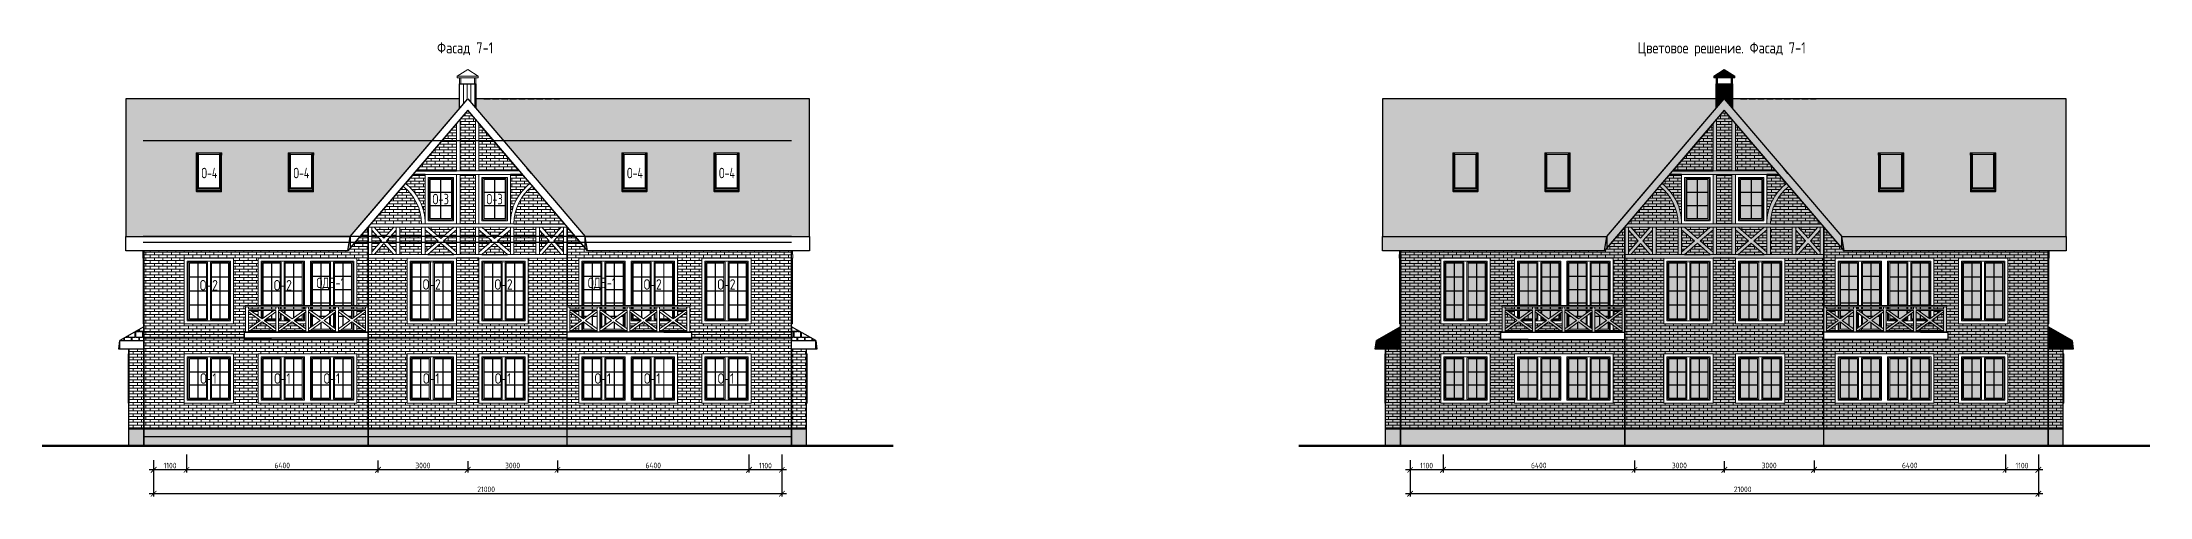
# Model space of a CAD drawing. Header units: millimetres. Extents: x -56498 to 234605, y -296269 to -29969.
# Drawn here: x 158259 to 228709, y -197320 to -182123 of the extents above; entities that cross this region are included whole.
import ezdxf
from ezdxf.enums import TextEntityAlignment as Align

# ---------------------------------------------------------------- set-up
doc = ezdxf.new("R2010")
doc.units = ezdxf.units.MM
doc.header["$LTSCALE"] = 100
doc.header["$PDMODE"] = 35
for name, color, linetype, lineweight in [('0.3', 7, 'Continuous', 30), ('0.5', 7, 'Continuous', 50), ('Примітки 0.09', 200, 'Continuous', 9), ('Розміри 0.09', 5, 'Continuous', 9), ('Тонкі 0.18', 142, 'Continuous', 18), ('Штрихування 0.09', 253, 'Continuous', 9)]:
    doc.layers.add(name, color=color, linetype=linetype, lineweight=lineweight)
doc.layers.add('ViewPorts', color=240, linetype='Continuous', plot=False)
doc.styles.add('GOST 2.304', font='CS_Gost2304.shx')
doc.styles.add('SPDS', font='SPDS.shx', dxfattribs={"width": 0.9})
doc.dimstyles.new('SPDS', dxfattribs={"dimscale": 100, "dimtxt": 2.5, "dimasz": 2.5, "dimexe": 1.25, "dimexo": 0.625, "dimtad": 1, "dimrnd": 0.001, "dimtxsty": 'GOST 2.304', "dimblk": 'ARCHTICK', "dimcen": 2.5, "dimdle": 2, "dimadec": 0, "dimazin": 2, "dimtfac": 0.75, "dimtmove": 1, "dimatfit": 3, "dimfxl": 0, "dimtolj": 1, "dimarcsym": 0})
pattern_1 = [(0, (15, -59400), (125, 200), [220, -30]), (0, (15, -59385), (125, 200), [220, -30]), (90, (235, -59400), (-125, 200), [200, -200]), (90, (265, -59400), (-125, 200), [200, -200])]
pattern_2 = [(0, (0, -59400), (0, 94.83852), []), (90, (0, -59400), (-142.24, 94.83852), [94.83852, -94.83852])]

msp = doc.modelspace()

# ---------------------------------------------------------------- texts
at = {"layer": 'Примітки 0.09', "ltscale": 0.75, "style": 'SPDS'}
for s, p in [('Фасад 7-1', (172398.027, -182500.895)), ('Цветовое решение. Фасад 7-1', (214398.027, -182500.895))]:
    msp.add_text(s, height=375, dxfattribs=at).set_placement(p, align=Align.CENTER)
at = {"layer": 'Примітки 0.09', "style": 'SPDS'}
for s, width, p in [('О-4', 0.85, (163847.18, -186672.684)), ('О-4', 0.85, (166922.206, -186672.684)), ('О-4', 0.85, (178072.196, -186672.684)), ('О-4', 0.85, (181147.155, -186672.684)), ('О-3', 0.9, (171581.436, -187543.094)), ('О-3', 0.9, (173381.465, -187543.094)), ('ОДБ-1 ', 0.9, (167975.959, -190345.192)), ('ОДБ-1 ', 0.9, (177045.961, -190345.192))]:
    msp.add_text(s, height=350, dxfattribs=dict(at, width=width)).set_placement(p, align=Align.CENTER)
for s, p in [('О-2', (163829.127, -190422.938)), ('О-2', (166303.359, -190422.938)), ('О-2', (171281.443, -190396.37)), ('О-2', (173681.457, -190396.37)), ('О-2', (178666.372, -190396.37)), ('О-2', (181131.374, -190396.37)), ('О-1', (163816.049, -193539.862)), ('О-1', (166290.281, -193539.862)), ('О-1', (167945.053, -193539.862)), ('О-1', (171266.03, -193539.862)), ('О-1', (173666.006, -193539.862)), ('О-1', (177001.001, -193539.862)), ('О-1', (178650.996, -193539.862)), ('О-1', (181116.028, -193539.862))]:
    msp.add_text(s, height=350, dxfattribs=at).set_placement(p, align=Align.CENTER)

# ---------------------------------------------------------------- blocks, each defined once
blk = doc.blocks.new('_ArchTick')
at = {"color": 0, "linetype": 'ByBlock', "const_width": 0.15}
blk.add_lwpolyline([(-0.5, -0.5), (0.5, 0.5)], dxfattribs=at)
blk = doc.blocks.new('*D294')
at = {"layer": 'Defpoints', "color": 0, "transparency": 16777216}
for p in [(181884, -195861), (181884, -196417), (182984, -195861)]:
    blk.add_point(p, dxfattribs=at)
at = {"layer": 'Розміри 0.09', "color": 0, "lineweight": -2, "transparency": 16777216}
for p, q in [((183134, -196417), (181734, -196417)), ((181884, -195908), (181884, -196510)), ((182984, -195908), (182984, -196510))]:
    blk.add_line(p, q, dxfattribs=at)
at = {"layer": 'Розміри 0.09', "color": 0, "lineweight": -2, "transparency": 16777216, "xscale": 187.5, "yscale": 187.5, "zscale": 187.5, "rotation": 180}
blk.add_blockref('_ArchTick', (181884, -196417), dxfattribs=at)
at = {"layer": 'Розміри 0.09', "color": 0, "lineweight": -2, "transparency": 16777216, "xscale": 187.5, "yscale": 187.5, "zscale": 187.5}
blk.add_blockref('_ArchTick', (182984, -196417), dxfattribs=at)
at = {"layer": 'Розміри 0.09', "color": 0, "transparency": 16777216, "insert": (182434, -196276), "char_height": 187.5, "attachment_point": 5, "style": 'GOST 2.304'}
blk.add_mtext('\\A1;1100', dxfattribs=at)
blk = doc.blocks.new('*D295')
at = {"layer": 'Defpoints', "color": 0, "transparency": 16777216}
for p in [(175484, -196060), (175484, -196417), (181884, -195861)]:
    blk.add_point(p, dxfattribs=at)
at = {"layer": 'Розміри 0.09', "color": 0, "lineweight": -2, "transparency": 16777216}
for p, q in [((182034, -196417), (175334, -196417)), ((175484, -196107), (175484, -196510)), ((181884, -195908), (181884, -196510))]:
    blk.add_line(p, q, dxfattribs=at)
at = {"layer": 'Розміри 0.09', "color": 0, "lineweight": -2, "transparency": 16777216, "xscale": 187.5, "yscale": 187.5, "zscale": 187.5, "rotation": 180}
blk.add_blockref('_ArchTick', (175484, -196417), dxfattribs=at)
at = {"layer": 'Розміри 0.09', "color": 0, "lineweight": -2, "transparency": 16777216, "xscale": 187.5, "yscale": 187.5, "zscale": 187.5}
blk.add_blockref('_ArchTick', (181884, -196417), dxfattribs=at)
at = {"layer": 'Розміри 0.09', "color": 0, "transparency": 16777216, "insert": (178684, -196271), "char_height": 187.5, "attachment_point": 5, "style": 'GOST 2.304'}
blk.add_mtext('\\A1;6400', dxfattribs=at)
blk = doc.blocks.new('*D296')
at = {"layer": 'Defpoints', "color": 0, "transparency": 16777216}
for p in [(172484, -196079), (172484, -196417), (175484, -196060)]:
    blk.add_point(p, dxfattribs=at)
at = {"layer": 'Розміри 0.09', "color": 0, "lineweight": -2, "transparency": 16777216}
for p, q in [((175634, -196417), (172334, -196417)), ((172484, -196126), (172484, -196510)), ((175484, -196107), (175484, -196510))]:
    blk.add_line(p, q, dxfattribs=at)
at = {"layer": 'Розміри 0.09', "color": 0, "lineweight": -2, "transparency": 16777216, "xscale": 187.5, "yscale": 187.5, "zscale": 187.5, "rotation": 180}
blk.add_blockref('_ArchTick', (172484, -196417), dxfattribs=at)
at = {"layer": 'Розміри 0.09', "color": 0, "lineweight": -2, "transparency": 16777216, "xscale": 187.5, "yscale": 187.5, "zscale": 187.5}
blk.add_blockref('_ArchTick', (175484, -196417), dxfattribs=at)
at = {"layer": 'Розміри 0.09', "color": 0, "transparency": 16777216, "insert": (173984, -196272), "char_height": 187.5, "attachment_point": 5, "style": 'GOST 2.304'}
blk.add_mtext('\\A1;3000', dxfattribs=at)
blk = doc.blocks.new('*D297')
at = {"layer": 'Defpoints', "color": 0, "transparency": 16777216}
for p in [(169484, -196060), (169484, -196417), (172484, -196079)]:
    blk.add_point(p, dxfattribs=at)
at = {"layer": 'Розміри 0.09', "color": 0, "lineweight": -2, "transparency": 16777216}
for p, q in [((172634, -196417), (169334, -196417)), ((169484, -196107), (169484, -196510)), ((172484, -196126), (172484, -196510))]:
    blk.add_line(p, q, dxfattribs=at)
at = {"layer": 'Розміри 0.09', "color": 0, "lineweight": -2, "transparency": 16777216, "xscale": 187.5, "yscale": 187.5, "zscale": 187.5, "rotation": 180}
blk.add_blockref('_ArchTick', (169484, -196417), dxfattribs=at)
at = {"layer": 'Розміри 0.09', "color": 0, "lineweight": -2, "transparency": 16777216, "xscale": 187.5, "yscale": 187.5, "zscale": 187.5}
blk.add_blockref('_ArchTick', (172484, -196417), dxfattribs=at)
at = {"layer": 'Розміри 0.09', "color": 0, "transparency": 16777216, "insert": (170984, -196272), "char_height": 187.5, "attachment_point": 5, "style": 'GOST 2.304'}
blk.add_mtext('\\A1;3000', dxfattribs=at)
blk = doc.blocks.new('*D298')
at = {"layer": 'Defpoints', "color": 0, "transparency": 16777216}
for p in [(163084, -195861), (163084, -196417), (169484, -196060)]:
    blk.add_point(p, dxfattribs=at)
at = {"layer": 'Розміри 0.09', "color": 0, "lineweight": -2, "transparency": 16777216}
for p, q in [((169634, -196417), (162934, -196417)), ((163084, -195908), (163084, -196510)), ((169484, -196107), (169484, -196510))]:
    blk.add_line(p, q, dxfattribs=at)
at = {"layer": 'Розміри 0.09', "color": 0, "lineweight": -2, "transparency": 16777216, "xscale": 187.5, "yscale": 187.5, "zscale": 187.5, "rotation": 180}
blk.add_blockref('_ArchTick', (163084, -196417), dxfattribs=at)
at = {"layer": 'Розміри 0.09', "color": 0, "lineweight": -2, "transparency": 16777216, "xscale": 187.5, "yscale": 187.5, "zscale": 187.5}
blk.add_blockref('_ArchTick', (169484, -196417), dxfattribs=at)
at = {"layer": 'Розміри 0.09', "color": 0, "transparency": 16777216, "insert": (166284, -196271), "char_height": 187.5, "attachment_point": 5, "style": 'GOST 2.304'}
blk.add_mtext('\\A1;6400', dxfattribs=at)
blk = doc.blocks.new('*D299')
at = {"layer": 'Defpoints', "color": 0, "transparency": 16777216}
for p in [(161984, -196052), (161984, -196417), (163084, -195861)]:
    blk.add_point(p, dxfattribs=at)
at = {"layer": 'Розміри 0.09', "color": 0, "lineweight": -2, "transparency": 16777216}
for p, q in [((163234, -196417), (161834, -196417)), ((161984, -196099), (161984, -196510)), ((163084, -195908), (163084, -196510))]:
    blk.add_line(p, q, dxfattribs=at)
at = {"layer": 'Розміри 0.09', "color": 0, "lineweight": -2, "transparency": 16777216, "xscale": 187.5, "yscale": 187.5, "zscale": 187.5, "rotation": 180}
blk.add_blockref('_ArchTick', (161984, -196417), dxfattribs=at)
at = {"layer": 'Розміри 0.09', "color": 0, "lineweight": -2, "transparency": 16777216, "xscale": 187.5, "yscale": 187.5, "zscale": 187.5}
blk.add_blockref('_ArchTick', (163084, -196417), dxfattribs=at)
at = {"layer": 'Розміри 0.09', "color": 0, "transparency": 16777216, "insert": (162534, -196276), "char_height": 187.5, "attachment_point": 5, "style": 'GOST 2.304'}
blk.add_mtext('\\A1;1100', dxfattribs=at)
blk = doc.blocks.new('*D300')
at = {"layer": 'Defpoints', "color": 0, "transparency": 16777216}
for p in [(161984, -196417), (182984, -196417), (161984, -197217)]:
    blk.add_point(p, dxfattribs=at)
at = {"layer": 'Розміри 0.09', "color": 0, "lineweight": -2, "transparency": 16777216}
for p, q in [((161984, -196463), (161984, -197310)), ((182984, -196463), (182984, -197310)), ((183134, -197217), (161834, -197217))]:
    blk.add_line(p, q, dxfattribs=at)
at = {"layer": 'Розміри 0.09', "color": 0, "lineweight": -2, "transparency": 16777216, "xscale": 187.5, "yscale": 187.5, "zscale": 187.5, "rotation": 180}
blk.add_blockref('_ArchTick', (161984, -197217), dxfattribs=at)
at = {"layer": 'Розміри 0.09', "color": 0, "lineweight": -2, "transparency": 16777216, "xscale": 187.5, "yscale": 187.5, "zscale": 187.5}
blk.add_blockref('_ArchTick', (182984, -197217), dxfattribs=at)
at = {"layer": 'Розміри 0.09', "color": 0, "transparency": 16777216, "insert": (173100, -197069), "char_height": 187.5, "attachment_point": 5, "style": 'GOST 2.304'}
blk.add_mtext('\\A1;21000', dxfattribs=at)
blk = doc.blocks.new('*D322')
at = {"layer": 'Defpoints', "color": 0, "transparency": 16777216}
for p in [(223884, -195861), (223884, -196417), (224984, -195861)]:
    blk.add_point(p, dxfattribs=at)
at = {"layer": 'Розміри 0.09', "color": 0, "lineweight": -2, "transparency": 16777216}
for p, q in [((225134, -196417), (223734, -196417)), ((223884, -195908), (223884, -196510)), ((224984, -195908), (224984, -196510))]:
    blk.add_line(p, q, dxfattribs=at)
at = {"layer": 'Розміри 0.09', "color": 0, "lineweight": -2, "transparency": 16777216, "xscale": 187.5, "yscale": 187.5, "zscale": 187.5, "rotation": 180}
blk.add_blockref('_ArchTick', (223884, -196417), dxfattribs=at)
at = {"layer": 'Розміри 0.09', "color": 0, "lineweight": -2, "transparency": 16777216, "xscale": 187.5, "yscale": 187.5, "zscale": 187.5}
blk.add_blockref('_ArchTick', (224984, -196417), dxfattribs=at)
at = {"layer": 'Розміри 0.09', "color": 0, "transparency": 16777216, "insert": (224434, -196276), "char_height": 187.5, "attachment_point": 5, "style": 'GOST 2.304'}
blk.add_mtext('\\A1;1100', dxfattribs=at)
blk = doc.blocks.new('*D323')
at = {"layer": 'Defpoints', "color": 0, "transparency": 16777216}
for p in [(217484, -196060), (217484, -196417), (223884, -195861)]:
    blk.add_point(p, dxfattribs=at)
at = {"layer": 'Розміри 0.09', "color": 0, "lineweight": -2, "transparency": 16777216}
for p, q in [((224034, -196417), (217334, -196417)), ((217484, -196107), (217484, -196510)), ((223884, -195908), (223884, -196510))]:
    blk.add_line(p, q, dxfattribs=at)
at = {"layer": 'Розміри 0.09', "color": 0, "lineweight": -2, "transparency": 16777216, "xscale": 187.5, "yscale": 187.5, "zscale": 187.5, "rotation": 180}
blk.add_blockref('_ArchTick', (217484, -196417), dxfattribs=at)
at = {"layer": 'Розміри 0.09', "color": 0, "lineweight": -2, "transparency": 16777216, "xscale": 187.5, "yscale": 187.5, "zscale": 187.5}
blk.add_blockref('_ArchTick', (223884, -196417), dxfattribs=at)
at = {"layer": 'Розміри 0.09', "color": 0, "transparency": 16777216, "insert": (220684, -196271), "char_height": 187.5, "attachment_point": 5, "style": 'GOST 2.304'}
blk.add_mtext('\\A1;6400', dxfattribs=at)
blk = doc.blocks.new('*D324')
at = {"layer": 'Defpoints', "color": 0, "transparency": 16777216}
for p in [(214484, -196079), (214484, -196417), (217484, -196060)]:
    blk.add_point(p, dxfattribs=at)
at = {"layer": 'Розміри 0.09', "color": 0, "lineweight": -2, "transparency": 16777216}
for p, q in [((217634, -196417), (214334, -196417)), ((214484, -196126), (214484, -196510)), ((217484, -196107), (217484, -196510))]:
    blk.add_line(p, q, dxfattribs=at)
at = {"layer": 'Розміри 0.09', "color": 0, "lineweight": -2, "transparency": 16777216, "xscale": 187.5, "yscale": 187.5, "zscale": 187.5, "rotation": 180}
blk.add_blockref('_ArchTick', (214484, -196417), dxfattribs=at)
at = {"layer": 'Розміри 0.09', "color": 0, "lineweight": -2, "transparency": 16777216, "xscale": 187.5, "yscale": 187.5, "zscale": 187.5}
blk.add_blockref('_ArchTick', (217484, -196417), dxfattribs=at)
at = {"layer": 'Розміри 0.09', "color": 0, "transparency": 16777216, "insert": (215984, -196272), "char_height": 187.5, "attachment_point": 5, "style": 'GOST 2.304'}
blk.add_mtext('\\A1;3000', dxfattribs=at)
blk = doc.blocks.new('*D325')
at = {"layer": 'Defpoints', "color": 0, "transparency": 16777216}
for p in [(211484, -196060), (211484, -196417), (214484, -196079)]:
    blk.add_point(p, dxfattribs=at)
at = {"layer": 'Розміри 0.09', "color": 0, "lineweight": -2, "transparency": 16777216}
for p, q in [((214634, -196417), (211334, -196417)), ((211484, -196107), (211484, -196510)), ((214484, -196126), (214484, -196510))]:
    blk.add_line(p, q, dxfattribs=at)
at = {"layer": 'Розміри 0.09', "color": 0, "lineweight": -2, "transparency": 16777216, "xscale": 187.5, "yscale": 187.5, "zscale": 187.5, "rotation": 180}
blk.add_blockref('_ArchTick', (211484, -196417), dxfattribs=at)
at = {"layer": 'Розміри 0.09', "color": 0, "lineweight": -2, "transparency": 16777216, "xscale": 187.5, "yscale": 187.5, "zscale": 187.5}
blk.add_blockref('_ArchTick', (214484, -196417), dxfattribs=at)
at = {"layer": 'Розміри 0.09', "color": 0, "transparency": 16777216, "insert": (212984, -196272), "char_height": 187.5, "attachment_point": 5, "style": 'GOST 2.304'}
blk.add_mtext('\\A1;3000', dxfattribs=at)
blk = doc.blocks.new('*D326')
at = {"layer": 'Defpoints', "color": 0, "transparency": 16777216}
for p in [(205084, -195861), (205084, -196417), (211484, -196060)]:
    blk.add_point(p, dxfattribs=at)
at = {"layer": 'Розміри 0.09', "color": 0, "lineweight": -2, "transparency": 16777216}
for p, q in [((211634, -196417), (204934, -196417)), ((205084, -195908), (205084, -196510)), ((211484, -196107), (211484, -196510))]:
    blk.add_line(p, q, dxfattribs=at)
at = {"layer": 'Розміри 0.09', "color": 0, "lineweight": -2, "transparency": 16777216, "xscale": 187.5, "yscale": 187.5, "zscale": 187.5, "rotation": 180}
blk.add_blockref('_ArchTick', (205084, -196417), dxfattribs=at)
at = {"layer": 'Розміри 0.09', "color": 0, "lineweight": -2, "transparency": 16777216, "xscale": 187.5, "yscale": 187.5, "zscale": 187.5}
blk.add_blockref('_ArchTick', (211484, -196417), dxfattribs=at)
at = {"layer": 'Розміри 0.09', "color": 0, "transparency": 16777216, "insert": (208284, -196271), "char_height": 187.5, "attachment_point": 5, "style": 'GOST 2.304'}
blk.add_mtext('\\A1;6400', dxfattribs=at)
blk = doc.blocks.new('*D327')
at = {"layer": 'Defpoints', "color": 0, "transparency": 16777216}
for p in [(203984, -196052), (203984, -196417), (205084, -195861)]:
    blk.add_point(p, dxfattribs=at)
at = {"layer": 'Розміри 0.09', "color": 0, "lineweight": -2, "transparency": 16777216}
for p, q in [((205234, -196417), (203834, -196417)), ((203984, -196099), (203984, -196510)), ((205084, -195908), (205084, -196510))]:
    blk.add_line(p, q, dxfattribs=at)
at = {"layer": 'Розміри 0.09', "color": 0, "lineweight": -2, "transparency": 16777216, "xscale": 187.5, "yscale": 187.5, "zscale": 187.5, "rotation": 180}
blk.add_blockref('_ArchTick', (203984, -196417), dxfattribs=at)
at = {"layer": 'Розміри 0.09', "color": 0, "lineweight": -2, "transparency": 16777216, "xscale": 187.5, "yscale": 187.5, "zscale": 187.5}
blk.add_blockref('_ArchTick', (205084, -196417), dxfattribs=at)
at = {"layer": 'Розміри 0.09', "color": 0, "transparency": 16777216, "insert": (204534, -196276), "char_height": 187.5, "attachment_point": 5, "style": 'GOST 2.304'}
blk.add_mtext('\\A1;1100', dxfattribs=at)
blk = doc.blocks.new('*D328')
at = {"layer": 'Defpoints', "color": 0, "transparency": 16777216}
for p in [(203984, -196417), (224984, -196417), (203984, -197217)]:
    blk.add_point(p, dxfattribs=at)
at = {"layer": 'Розміри 0.09', "color": 0, "lineweight": -2, "transparency": 16777216}
for p, q in [((203984, -196463), (203984, -197310)), ((224984, -196463), (224984, -197310)), ((225134, -197217), (203834, -197217))]:
    blk.add_line(p, q, dxfattribs=at)
at = {"layer": 'Розміри 0.09', "color": 0, "lineweight": -2, "transparency": 16777216, "xscale": 187.5, "yscale": 187.5, "zscale": 187.5, "rotation": 180}
blk.add_blockref('_ArchTick', (203984, -197217), dxfattribs=at)
at = {"layer": 'Розміри 0.09', "color": 0, "lineweight": -2, "transparency": 16777216, "xscale": 187.5, "yscale": 187.5, "zscale": 187.5}
blk.add_blockref('_ArchTick', (224984, -197217), dxfattribs=at)
at = {"layer": 'Розміри 0.09', "color": 0, "transparency": 16777216, "insert": (215100, -197069), "char_height": 187.5, "attachment_point": 5, "style": 'GOST 2.304'}
blk.add_mtext('\\A1;21000', dxfattribs=at)

# ---------------------------------------------------------------- dimensions: what is measured, and where the dimension line sits
at = {"layer": 'Розміри 0.09'}
for base, p1, p2, picture, middle in [((161984.165, -196416.577), (163084.165, -195860.639), (161984.165, -196051.853), '*D299', (162534.165, -196275.952)), ((163084.165, -196416.577), (169484.165, -196059.838), (163084.165, -195860.639), '*D298', (166284.165, -196270.526)), ((169484.165, -196416.577), (172484.165, -196078.796), (169484.165, -196059.838), '*D297', (170984.165, -196272.068)), ((172484.165, -196416.577), (175484.165, -196059.838), (172484.165, -196078.796), '*D296', (173984.165, -196272.068)), ((175484.165, -196416.577), (181884.165, -195860.639), (175484.165, -196059.838), '*D295', (178684.165, -196270.526)), ((181884.165, -196416.577), (182984.165, -195860.639), (181884.165, -195860.639), '*D294', (182434.165, -196275.952)), ((203984.165, -196416.577), (205084.165, -195860.639), (203984.165, -196051.853), '*D327', (204534.165, -196275.952)), ((205084.165, -196416.577), (211484.165, -196059.838), (205084.165, -195860.639), '*D326', (208284.165, -196270.526)), ((211484.165, -196416.577), (214484.165, -196078.796), (211484.165, -196059.838), '*D325', (212984.165, -196272.068)), ((214484.165, -196416.577), (217484.165, -196059.838), (214484.165, -196078.796), '*D324', (215984.165, -196272.068)), ((217484.165, -196416.577), (223884.165, -195860.639), (217484.165, -196059.838), '*D323', (220684.165, -196270.526)), ((223884.165, -196416.577), (224984.165, -195860.639), (223884.165, -195860.639), '*D322', (224434.165, -196275.952))]:
    dim = msp.add_linear_dim(base=base, p1=p1, p2=p2, angle=180, dimstyle='SPDS', override={"dimscale": 75, "dimlfac": 1, "dimtxsty": 'GOST 2.304', "dimblk1": 'ArchTick', "dimblk2": 'ArchTick', "dimsah": 1, "dimtolj": 1}, dxfattribs=at)
    dim.commit()
    dim.dimension.update_dxf_attribs({"geometry": picture, "text_midpoint": middle})
for base, p1, p2, picture, middle in [((161984.165, -197216.577), (182984.165, -196416.577), (161984.165, -196416.577), '*D300', (173100.04, -197216.577)), ((203984.165, -197216.577), (224984.165, -196416.577), (203984.165, -196416.577), '*D328', (215100.04, -197216.577))]:
    dim = msp.add_linear_dim(base=base, p1=p1, p2=p2, angle=180, dimstyle='SPDS', override={"dimscale": 75, "dimlfac": 1, "dimtxsty": 'GOST 2.304', "dimblk1": 'ArchTick', "dimblk2": 'ArchTick', "dimsah": 1, "dimtolj": 1}, dxfattribs=at)
    dim.commit()
    dim.dimension.update_dxf_attribs({"geometry": picture, "text_midpoint": middle, "dimtype": 160})

# ---------------------------------------------------------------- hatches: boundary and pattern name
at = {"layer": 'Тонкі 0.18', "ltscale": 0.75, "true_color": 0xa64f21}
for points in [[(214754.128, -183516.629), (214714.128, -183516.629), (214214.128, -183516.629), (214214.128, -184333.064), (214484.128, -184016.629), (214754.128, -184333.061)], [(203659.171, -191633.462), (202854.361, -192098.082), (203659.171, -192098.082)], [(225309.139, -191633.462), (225309.139, -192098.082), (226113.971, -192098.082)]]:
    msp.add_hatch(color=34, dxfattribs=at).paths.add_polyline_path(points)
h = msp.add_hatch(color=34, dxfattribs=at)
h.paths.add_polyline_path([(208484.132, -185886.868), (208482.181, -185887.889), (208482.181, -185824.836), (208909.171, -185824.836), (208909.171, -184016.629), (205834.182, -184016.629), (205834.182, -185824.836), (206261.127, -185824.836), (206261.127, -185887.889), (206259.177, -185886.866), (206259.177, -187079.927), (206259.177, -187123.222), (205834.182, -187123.222), (205834.182, -188616.656), (208909.171, -188616.656), (208909.171, -187123.222), (208484.132, -187123.222), (208484.132, -187079.927)])
h.paths.add_polyline_path([(205834.182, -184016.629), (203059.171, -184016.629), (203059.171, -188616.656), (205834.182, -188616.656), (205834.182, -187123.222), (205409.166, -187123.222), (205409.166, -187079.927), (205409.166, -185886.846), (205407.162, -185887.889), (205407.162, -185824.836), (205834.182, -185824.836)])
h.paths.add_polyline_path([(214214.128, -184333.064), (214214.128, -184016.629), (208909.171, -184016.629), (208909.171, -185824.836), (209336.161, -185824.836), (209336.161, -185887.889), (209334.135, -185886.846), (209334.135, -187079.927), (209334.135, -187123.222), (208909.171, -187123.222), (208909.171, -188616.656), (210559.166, -188616.656), (211496.961, -187517.534)])
at = {"layer": 'Тонкі 0.18', "ltscale": 0.75, "true_color": 0xf4ebd8}
h = msp.add_hatch(color=254, dxfattribs=at)
h.paths.add_polyline_path([(214859.156, -184841.308), (214859.156, -186421.625), (216207.583, -186421.625)])
h.paths.add_polyline_path([(214739.174, -184700.693), (214484.128, -184401.786), (214229.158, -184700.638), (214229.158, -186421.625), (214739.174, -186421.625)])
h.paths.add_polyline_path([(214109.176, -184841.277), (212760.711, -186421.625), (214109.176, -186421.625)])
h.paths.add_polyline_path([(214739.174, -186541.629), (214229.158, -186541.629), (214229.158, -188191.654), (214739.174, -188191.654)])
at = {"layer": 'Тонкі 0.18', "ltscale": 0.75, "true_color": 0xa64f21}
h = msp.add_hatch(color=34, dxfattribs=at)
h.paths.add_polyline_path([(225909.124, -184016.629), (223134.12, -184016.629), (223134.12, -185824.836), (223561.11, -185824.836), (223561.11, -185887.889), (223559.159, -185886.866), (223559.159, -187079.927), (223559.159, -187110.766), (223549.104, -187110.766), (223549.104, -187123.222), (223134.12, -187123.222), (223134.12, -188616.656), (225909.124, -188616.656)])
h.paths.add_polyline_path([(223134.12, -184016.629), (220059.161, -184016.629), (220059.161, -185824.836), (220486.151, -185824.836), (220486.151, -185887.889), (220484.125, -185886.846), (220484.125, -187079.927), (220484.125, -187110.766), (220474.145, -187110.766), (220474.145, -187123.222), (220059.161, -187123.222), (220059.161, -188616.656), (223134.12, -188616.656), (223134.12, -187123.222), (222719.135, -187123.222), (222719.135, -187110.766), (222709.155, -187110.766), (222709.155, -187079.927), (222709.155, -185886.846), (222707.129, -185887.889), (222707.129, -185824.836), (223134.12, -185824.836)])
h.paths.add_polyline_path([(220059.161, -184016.629), (214754.128, -184016.629), (214754.128, -184333.061), (218409.166, -188616.656), (220059.161, -188616.656), (220059.161, -187123.222), (219644.176, -187123.222), (219644.176, -187110.766), (219634.122, -187110.766), (219634.122, -187079.927), (219634.122, -185886.866), (219632.171, -185887.889), (219632.171, -185824.836), (220059.161, -185824.836)])
at = {"layer": 'Тонкі 0.18', "ltscale": 0.75, "true_color": 0xf4ebd8}
h = msp.add_hatch(color=254, dxfattribs=at)
h.paths.add_polyline_path([(211250.384, -188191.654), (212320.268, -186937.734), (212416.778, -187017.973), (212486.903, -187085.169), (212585.566, -187195.621), (212652.875, -187284.746), (212741.287, -187426.188), (212805.743, -187556.332), (212863.724, -187709.427), (212912.729, -187904.092), (212933.243, -188055.523), (212939.117, -188191.627)])
h.paths.add_polyline_path([(212398.269, -186846.34), (212658.277, -186541.621), (213059.117, -186541.621), (213059.117, -188191.654), (213054.942, -188072.568), (213040.906, -187943.479), (213021.619, -187836.569), (212958.86, -187616.503), (212890.478, -187453.494), (212763.46, -187233.682), (212663.897, -187101.98), (212567.3, -186995.791), (212483.081, -186916.329)])
h = msp.add_hatch(color=254, dxfattribs=at)
h.paths.add_polyline_path([(217717.863, -188191.654), (216647.979, -186937.734), (216551.468, -187017.973), (216481.344, -187085.169), (216382.681, -187195.621), (216315.372, -187284.746), (216226.96, -187426.188), (216162.504, -187556.332), (216104.523, -187709.427), (216055.518, -187904.092), (216035.004, -188055.523), (216029.129, -188191.627)])
h.paths.add_polyline_path([(216569.978, -186846.34), (216309.97, -186541.621), (215909.129, -186541.621), (215909.129, -188191.654), (215913.304, -188072.568), (215927.341, -187943.479), (215946.627, -187836.569), (216009.387, -187616.503), (216077.768, -187453.494), (216204.787, -187233.682), (216304.35, -187101.98), (216400.947, -186995.791), (216485.166, -186916.329)])
h = msp.add_hatch(color=254, dxfattribs=at)
h.paths.add_polyline_path([(207474.228, -190966.621), (207159.229, -190966.621), (207159.229, -191046.609), (207474.228, -191046.609)], flags=17)
h.paths.add_polyline_path([(207474.228, -191086.603), (207226.686, -191086.603), (207474.228, -191268.864)], flags=17)
h.paths.add_polyline_path([(207474.228, -191368.211), (207159.229, -191136.276), (207159.229, -191706.922), (207474.228, -191474.987)], flags=17)
h.paths.add_polyline_path([(207709.758, -191541.619), (207518.731, -191541.619), (207226.686, -191756.595), (208001.803, -191756.595)], flags=17)
h.paths.add_polyline_path([(208069.26, -191541.619), (207844.696, -191541.619), (208069.26, -191706.922)], flags=17)
h.paths.add_polyline_path([(208383.792, -191541.619), (208159.228, -191541.619), (208159.228, -191706.922)], flags=17)
h.paths.add_polyline_path([(208709.757, -191541.619), (208518.73, -191541.619), (208226.685, -191756.595), (209001.803, -191756.595)], flags=17)
h.paths.add_polyline_path([(209069.26, -191541.619), (208844.696, -191541.619), (209069.26, -191706.922)], flags=17)
h.paths.add_polyline_path([(207474.153, -189341.65), (209124.186, -189341.65), (210774.143, -189341.65), (210774.143, -190441.634), (211159.151, -190441.634), (211159.151, -189341.65), (211159.151, -189221.593), (211159.151, -188311.636), (211159.151, -188298.636), (210559.166, -189001.814), (210559.127, -189001.78), (210480.154, -189094.333), (203659.171, -189094.333), (203659.171, -190441.634), (205009.166, -190441.634), (205009.166, -189341.65), (206659.191, -189341.65), (206659.191, -190441.634), (207474.153, -190441.634)])
h.paths.add_polyline_path([(207474.153, -190441.634), (206659.191, -190441.634), (206659.191, -191541.619), (205009.166, -191541.619), (205009.166, -190441.634), (203659.171, -190441.634), (203659.171, -193366.634), (205009.166, -193366.634), (205009.166, -192541.618), (206659.191, -192541.618), (206659.191, -193366.634), (207474.153, -193366.634), (207474.153, -192541.618), (210774.143, -192541.618), (210774.143, -193366.634), (211159.151, -193366.634), (211159.151, -192066.595), (207009.206, -192066.595), (207009.206, -191816.598), (207059.206, -191816.598), (207059.206, -190966.621), (207049.226, -190966.621), (207049.226, -190926.627), (207474.153, -190926.627)])
h.paths.add_polyline_path([(211159.151, -193366.634), (210774.143, -193366.634), (210774.143, -194191.651), (207474.153, -194191.651), (207474.153, -193366.634), (206659.191, -193366.634), (206659.191, -194191.576), (206659.191, -194191.651), (205009.166, -194191.651), (205009.166, -193366.634), (203659.171, -193366.634), (203659.171, -195046.592), (211159.151, -195046.592)])
h.paths.add_polyline_path([(211159.151, -190441.634), (210774.143, -190441.634), (210774.143, -190926.627), (211159.151, -190926.627)])
h.paths.add_polyline_path([(211069.258, -190966.621), (210774.218, -190966.621), (210774.218, -191046.609), (211069.258, -191046.609)], flags=17)
h.paths.add_polyline_path([(211001.801, -191086.603), (210774.218, -191086.603), (210774.218, -191254.172)], flags=17)
h.paths.add_polyline_path([(211069.258, -191136.276), (210774.218, -191353.515), (210774.218, -191489.741), (211069.258, -191706.922)], flags=17)
h.paths.add_polyline_path([(210774.218, -191589.07), (210774.218, -191756.595), (211001.801, -191756.595)], flags=17)
h = msp.add_hatch(color=254, dxfattribs=at)
h.paths.add_polyline_path([(217689.124, -188401.829), (217364.445, -188766.652), (217689.124, -189131.4)])
h.paths.add_polyline_path([(217608.836, -188311.636), (216959.478, -188311.636), (217284.157, -188676.384)])
h.paths.add_polyline_path([(216879.115, -188401.829), (216879.115, -189131.4), (217203.794, -188766.652)])
h.paths.add_polyline_path([(217284.157, -188856.845), (216959.478, -189221.593), (217608.836, -189221.593)])
h.paths.add_polyline_path([(216759.133, -188311.636), (216029.111, -188311.636), (216029.111, -189221.593), (216759.133, -189221.593)])
h.paths.add_polyline_path([(215909.129, -188391.024), (215475.799, -188766.652), (215909.129, -189142.205)])
h.paths.add_polyline_path([(215384.18, -188846.04), (214950.775, -189221.593), (215817.511, -189221.593)])
h.paths.add_polyline_path([(214859.156, -188391.024), (214859.156, -189142.205), (215292.562, -188766.652)])
h.paths.add_polyline_path([(215817.511, -188311.636), (214950.775, -188311.636), (215384.18, -188687.189)])
h.paths.add_polyline_path([(214739.174, -188311.636), (214229.158, -188311.636), (214229.158, -189221.593), (214739.174, -189221.593)])
h.paths.add_polyline_path([(214109.176, -188391.024), (213675.77, -188766.652), (214109.176, -189142.205)])
h.paths.add_polyline_path([(214017.557, -188311.636), (213150.746, -188311.636), (213584.152, -188687.189)])
h.paths.add_polyline_path([(213492.533, -188766.652), (213059.127, -188391.024), (213059.127, -189142.205)])
h.paths.add_polyline_path([(213584.152, -188846.04), (213150.746, -189221.593), (214017.557, -189221.593)])
h.paths.add_polyline_path([(212939.146, -188311.636), (212209.124, -188311.636), (212209.124, -189221.593), (212939.146, -189221.593)])
h.paths.add_polyline_path([(212089.142, -188401.829), (211764.463, -188766.652), (212089.142, -189131.4)])
h.paths.add_polyline_path([(212008.854, -188311.636), (211359.496, -188311.636), (211684.175, -188676.384)])
h.paths.add_polyline_path([(211279.133, -188401.829), (211279.133, -189131.4), (211603.812, -188766.652)])
h.paths.add_polyline_path([(211684.175, -188856.845), (211359.496, -189221.593), (212008.854, -189221.593)])
h.paths.add_polyline_path([(214859.156, -189341.65), (214109.176, -189341.65), (214109.176, -190441.634), (214859.156, -190441.634)])
h.paths.add_polyline_path([(214859.156, -190441.634), (214109.176, -190441.634), (214109.176, -191541.619), (212459.143, -191541.619), (212459.143, -190441.634), (211159.151, -190441.634), (211159.151, -193366.634), (212459.143, -193366.634), (212459.143, -192541.618), (214109.176, -192541.618), (214109.176, -193366.634), (214859.156, -193366.634), (214859.156, -192541.618), (216509.114, -192541.618), (216509.114, -193366.634), (217809.181, -193366.634), (217809.181, -190441.634), (216509.114, -190441.634), (216509.114, -191541.619), (214859.156, -191541.619)])
h.paths.add_polyline_path([(217809.181, -189341.65), (216509.114, -189341.65), (216509.114, -190441.634), (217809.181, -190441.634)])
h.paths.add_polyline_path([(212459.143, -189341.65), (211159.151, -189341.65), (211159.151, -190441.634), (212459.143, -190441.634)])
h.paths.add_polyline_path([(217809.181, -193366.634), (216509.114, -193366.634), (216509.114, -194191.651), (214859.156, -194191.651), (214859.156, -193366.634), (214109.176, -193366.634), (214109.176, -194191.576), (214109.176, -194191.651), (212459.143, -194191.651), (212459.143, -193366.634), (211159.151, -193366.634), (211159.151, -195046.592), (217809.181, -195046.592)])
h = msp.add_hatch(color=254, dxfattribs=at)
h.paths.add_polyline_path([(218194.113, -190441.634), (217809.181, -190441.634), (217809.181, -190926.627), (218194.113, -190926.627)], flags=17)
h.paths.add_polyline_path([(218194.113, -191086.603), (217966.531, -191086.603), (218194.113, -191254.172)], flags=17)
h.paths.add_polyline_path([(218194.113, -190966.621), (217899.074, -190966.621), (217899.074, -191046.609), (218194.113, -191046.609)], flags=16)
h.paths.add_polyline_path([(218194.113, -191353.515), (217899.074, -191136.276), (217899.074, -191706.922), (218194.113, -191489.741)], flags=17)
h.paths.add_polyline_path([(218194.113, -191589.07), (217966.531, -191756.595), (218194.113, -191756.595)], flags=17)
h.paths.add_polyline_path([(221741.646, -191086.603), (221494.104, -191086.603), (221494.104, -191268.864)], flags=16)
h.paths.add_polyline_path([(220123.636, -191541.619), (219899.072, -191541.619), (219899.072, -191706.922)], flags=17)
h.paths.add_polyline_path([(220449.602, -191541.619), (220258.575, -191541.619), (219966.529, -191756.595), (220741.647, -191756.595)], flags=17)
h.paths.add_polyline_path([(221449.601, -191541.619), (221258.574, -191541.619), (220966.529, -191756.595), (221741.646, -191756.595)], flags=17)
h.paths.add_polyline_path([(221809.103, -191136.276), (221494.104, -191368.211), (221494.104, -191474.987), (221809.103, -191706.922)], flags=17)
h.paths.add_polyline_path([(225309.139, -189094.333), (218488.103, -189094.333), (218409.166, -189001.814), (217809.181, -188298.649), (217809.181, -188311.636), (217809.181, -189221.593), (217809.181, -189341.65), (217809.181, -190441.634), (218194.113, -190441.634), (218194.113, -189341.65), (219844.071, -189341.65), (221494.104, -189341.65), (221494.104, -190441.634), (222309.066, -190441.634), (222309.066, -189341.65), (223959.091, -189341.65), (223959.091, -190441.634), (225309.139, -190441.634)])
h.paths.add_polyline_path([(225309.139, -190441.634), (223959.091, -190441.634), (223959.091, -191541.619), (222309.066, -191541.619), (222309.066, -190441.634), (221494.104, -190441.634), (221494.104, -190926.627), (221919.106, -190926.627), (221919.106, -190966.621), (221909.126, -190966.621), (221909.126, -191816.598), (221959.126, -191816.598), (221959.126, -192066.595), (217809.181, -192066.595), (217809.181, -193366.634), (218194.113, -193366.634), (218194.113, -192541.618), (219844.146, -192541.618), (221494.104, -192541.618), (221494.104, -193366.634), (222309.141, -193366.634), (222309.141, -192541.618), (223959.173, -192541.618), (223959.173, -193366.634), (225309.139, -193366.634)])
h.paths.add_polyline_path([(225309.139, -193366.634), (223959.173, -193366.634), (223959.173, -194191.651), (222309.141, -194191.651), (222309.141, -193366.634), (221494.104, -193366.634), (221494.104, -194191.576), (221494.104, -194191.651), (218194.113, -194191.651), (218194.113, -193366.634), (217809.181, -193366.634), (217809.181, -195046.592), (225309.139, -195046.592)])
h.paths.add_polyline_path([(221809.103, -190966.621), (221494.104, -190966.621), (221494.104, -191046.609), (221809.103, -191046.609)], flags=16)
h.paths.add_polyline_path([(221741.646, -191086.603), (221494.104, -191086.603), (221494.104, -191268.864)], flags=17)
h.paths.add_polyline_path([(221809.103, -191136.276), (221494.104, -191368.211), (221494.104, -191474.987), (221809.103, -191706.922)], flags=16)
h.paths.add_polyline_path([(221449.601, -191541.619), (221258.574, -191541.619), (220966.529, -191756.595), (221741.646, -191756.595)], flags=17)
h.paths.add_polyline_path([(220899.072, -191541.619), (220899.072, -191706.922), (221123.636, -191541.619)], flags=17)
h.paths.add_polyline_path([(221258.567, -191541.619), (221258.574, -191541.619), (221354.088, -191471.31), (221449.601, -191541.619), (221449.608, -191541.619), (221741.646, -191756.595), (220966.529, -191756.595)], flags=17)
h.paths.add_polyline_path([(221421.545, -191421.637), (221809.103, -191136.276), (221809.103, -191706.922)], flags=17)
h.paths.add_polyline_path([(221494.104, -191268.864), (221494.104, -191086.603), (221741.646, -191086.603)], flags=17)
h.paths.add_polyline_path([(220809.104, -191541.619), (220584.54, -191541.619), (220809.104, -191706.922)], flags=17)
at = {"layer": 'Тонкі 0.18'}
for points in [[(167864.262, -191287.248), (167863.662, -191287.623), (167864.262, -191287.623), (167864.262, -191287.248)], [(177104.07, -191287.248), (177104.67, -191287.623), (177104.07, -191287.623), (177104.07, -191287.248)], [(209864.262, -191287.248), (209863.662, -191287.623), (209864.262, -191287.623), (209864.262, -191287.248)], [(219104.07, -191287.248), (219104.67, -191287.623), (219104.07, -191287.623), (219104.07, -191287.248)]]:
    msp.add_hatch(color=256, dxfattribs=at).paths.add_polyline_path(points, flags=0)
at = {"layer": 'Тонкі 0.18', "ltscale": 0.75, "true_color": 0xf4ebd8}
h = msp.add_hatch(color=254, dxfattribs=at)
h.paths.add_polyline_path([(203659.171, -192386.819), (203159.171, -192386.819), (203159.171, -193366.634), (203659.171, -193366.634)])
h.paths.add_polyline_path([(203659.171, -193366.634), (203159.171, -193366.634), (203159.171, -195046.592), (203659.171, -195046.592)])
h = msp.add_hatch(color=254, dxfattribs=at)
h.paths.add_polyline_path([(225809.101, -192386.819), (225309.139, -192386.819), (225309.139, -193366.634), (225809.101, -193366.634)])
h.paths.add_polyline_path([(225809.101, -193366.634), (225309.139, -193366.634), (225309.139, -195046.592), (225809.101, -195046.592)])
at = {"layer": 'Штрихування 0.09', "true_color": 0xa64517}
h = msp.add_hatch(color=34, dxfattribs=at)
h.paths.add_polyline_path([(214484.128, -183035.612), (214134.128, -183256.629), (214834.128, -183256.629)])
h.paths.add_polyline_path([(214834.128, -183256.629), (214134.128, -183256.629), (214134.128, -183316.629), (214834.128, -183316.629)])
h.paths.add_polyline_path([(214754.128, -183316.629), (214714.128, -183316.629), (214714.128, -183516.629), (214754.128, -183516.629)])
h.paths.add_polyline_path([(214254.128, -183316.629), (214214.128, -183316.629), (214214.128, -183516.629), (214254.128, -183516.629)])
at = {"layer": 'Штрихування 0.09', "ltscale": 0.75}
h = msp.add_hatch(dxfattribs=at)
h.set_pattern_fill('ANSI31', color=256, scale=40, angle=45, style=0)
h.set_pattern_definition([(90, (0, -59400), (-127, 2e-14), [])])
h.paths.add_polyline_path([(172754.128, -183516.629), (172714.128, -183516.629), (172214.128, -183516.629), (172214.128, -184333.064), (172484.128, -184016.629), (172754.128, -184333.061)])
h = msp.add_hatch(dxfattribs=at)
h.set_pattern_fill('ANSI31', scale=40, angle=45, style=0)
h.set_pattern_definition([(90, (166987.45, -80232.99), (-127, 2e-14), [])])
h.paths.add_polyline_path([(214754.128, -183516.629), (214714.128, -183516.629), (214214.128, -183516.629), (214214.128, -184333.064), (214484.128, -184016.629), (214754.128, -184333.061)])
h = msp.add_hatch(dxfattribs=at)
h.set_pattern_fill('SQSHNGLE', color=256, scale=500, style=0, pattern_type=2)
h.set_pattern_definition(pattern_1)
h.paths.add_polyline_path([(166484.132, -185886.868), (166482.181, -185887.889), (166482.181, -185824.836), (166909.171, -185824.836), (166909.171, -184016.629), (163834.182, -184016.629), (163834.182, -185824.836), (164261.127, -185824.836), (164261.127, -185887.889), (164259.177, -185886.866), (164259.177, -187079.927), (164259.177, -187123.222), (163834.182, -187123.222), (163834.182, -188616.656), (166909.171, -188616.656), (166909.171, -187123.222), (166484.132, -187123.222), (166484.132, -187079.927)])
h.paths.add_polyline_path([(163834.182, -184016.629), (161059.171, -184016.629), (161059.171, -188616.656), (163834.182, -188616.656), (163834.182, -187123.222), (163409.166, -187123.222), (163409.166, -187079.927), (163409.166, -185886.846), (163407.162, -185887.889), (163407.162, -185824.836), (163834.182, -185824.836)])
h.paths.add_polyline_path([(172214.128, -184333.064), (172214.128, -184016.629), (166909.171, -184016.629), (166909.171, -185824.836), (167336.161, -185824.836), (167336.161, -185887.889), (167334.135, -185886.846), (167334.135, -187079.927), (167334.135, -187123.222), (166909.171, -187123.222), (166909.171, -188616.656), (168559.166, -188616.656), (169496.961, -187517.534)])
h = msp.add_hatch(dxfattribs=at)
h.set_pattern_fill('AR-BRSTD', color=256, scale=1.4, style=0)
h.set_pattern_definition(pattern_2)
h.paths.add_polyline_path([(172859.156, -184841.308), (172859.156, -186421.625), (174207.583, -186421.625)])
h.paths.add_polyline_path([(172739.174, -184700.693), (172484.128, -184401.786), (172229.158, -184700.638), (172229.158, -186421.625), (172739.174, -186421.625)])
h.paths.add_polyline_path([(172109.176, -184841.277), (170760.711, -186421.625), (172109.176, -186421.625)])
h.paths.add_polyline_path([(172739.174, -186541.629), (172229.158, -186541.629), (172229.158, -188191.654), (172739.174, -188191.654)])
h = msp.add_hatch(dxfattribs=at)
h.set_pattern_fill('SQSHNGLE', color=256, scale=500, style=0, pattern_type=2)
h.set_pattern_definition(pattern_1)
h.paths.add_polyline_path([(183909.124, -184016.629), (181134.12, -184016.629), (181134.12, -185824.836), (181561.11, -185824.836), (181561.11, -185887.889), (181559.159, -185886.866), (181559.159, -187079.927), (181559.159, -187110.766), (181549.104, -187110.766), (181549.104, -187123.222), (181134.12, -187123.222), (181134.12, -188616.656), (183909.124, -188616.656)])
h.paths.add_polyline_path([(181134.12, -184016.629), (178059.161, -184016.629), (178059.161, -185824.836), (178486.151, -185824.836), (178486.151, -185887.889), (178484.125, -185886.846), (178484.125, -187079.927), (178484.125, -187110.766), (178474.145, -187110.766), (178474.145, -187123.222), (178059.161, -187123.222), (178059.161, -188616.656), (181134.12, -188616.656), (181134.12, -187123.222), (180719.135, -187123.222), (180719.135, -187110.766), (180709.155, -187110.766), (180709.155, -187079.927), (180709.155, -185886.846), (180707.129, -185887.889), (180707.129, -185824.836), (181134.12, -185824.836)])
h.paths.add_polyline_path([(178059.161, -184016.629), (172754.128, -184016.629), (172754.128, -184333.061), (176409.166, -188616.656), (178059.161, -188616.656), (178059.161, -187123.222), (177644.176, -187123.222), (177644.176, -187110.766), (177634.122, -187110.766), (177634.122, -187079.927), (177634.122, -185886.866), (177632.171, -185887.889), (177632.171, -185824.836), (178059.161, -185824.836)])
h = msp.add_hatch(dxfattribs=at)
h.set_pattern_fill('SQSHNGLE', color=256, scale=500, style=0, pattern_type=2)
h.set_pattern_definition(pattern_1)
h.paths.add_polyline_path([(208484.132, -185886.868), (208482.181, -185887.889), (208482.181, -185824.836), (208909.171, -185824.836), (208909.171, -184016.629), (205834.182, -184016.629), (205834.182, -185824.836), (206261.127, -185824.836), (206261.127, -185887.889), (206259.177, -185886.866), (206259.177, -187079.927), (206259.177, -187123.222), (205834.182, -187123.222), (205834.182, -188616.656), (208909.171, -188616.656), (208909.171, -187123.222), (208484.132, -187123.222), (208484.132, -187079.927)])
h.paths.add_polyline_path([(205834.182, -184016.629), (203059.171, -184016.629), (203059.171, -188616.656), (205834.182, -188616.656), (205834.182, -187123.222), (205409.166, -187123.222), (205409.166, -187079.927), (205409.166, -185886.846), (205407.162, -185887.889), (205407.162, -185824.836), (205834.182, -185824.836)])
h.paths.add_polyline_path([(214214.128, -184333.064), (214214.128, -184016.629), (208909.171, -184016.629), (208909.171, -185824.836), (209336.161, -185824.836), (209336.161, -185887.889), (209334.135, -185886.846), (209334.135, -187079.927), (209334.135, -187123.222), (208909.171, -187123.222), (208909.171, -188616.656), (210559.166, -188616.656), (211496.961, -187517.534)])
at = {"layer": 'Штрихування 0.09', "true_color": 0xa64517}
for points in [[(214484.128, -184016.629), (218409.166, -188616.656), (218488.103, -189094.333), (214484.128, -184401.786), (210480.154, -189094.333), (210559.166, -188616.656)], [(216647.968, -186937.743), (216647.979, -186937.734), (216621.743, -186906.985), (216621.732, -186906.994), (216569.978, -186846.34, 0.23235127), (215909.129, -188191.599), (215909.129, -188191.654), (216029.129, -188191.654, -0.23333816)], [(203659.171, -192098.082), (202854.361, -192098.082), (202854.361, -192386.819), (203659.171, -192386.819)], [(226113.971, -192098.082), (225309.139, -192098.082), (225309.139, -192386.819), (226113.971, -192386.819)]]:
    msp.add_hatch(color=34, dxfattribs=at).paths.add_polyline_path(points)
at = {"layer": 'Штрихування 0.09', "ltscale": 0.75}
h = msp.add_hatch(dxfattribs=at)
h.set_pattern_fill('AR-BRSTD', color=256, scale=1.4, style=0)
h.set_pattern_definition(pattern_2)
h.paths.add_polyline_path([(214859.156, -184841.308), (214859.156, -186421.625), (216207.583, -186421.625)])
h.paths.add_polyline_path([(214739.174, -184700.693), (214484.128, -184401.786), (214229.158, -184700.638), (214229.158, -186421.625), (214739.174, -186421.625)])
h.paths.add_polyline_path([(214109.176, -184841.277), (212760.711, -186421.625), (214109.176, -186421.625)])
h.paths.add_polyline_path([(214739.174, -186541.629), (214229.158, -186541.629), (214229.158, -188191.654), (214739.174, -188191.654)])
h = msp.add_hatch(dxfattribs=at)
h.set_pattern_fill('SQSHNGLE', color=256, scale=500, style=0, pattern_type=2)
h.set_pattern_definition(pattern_1)
h.paths.add_polyline_path([(225909.124, -184016.629), (223134.12, -184016.629), (223134.12, -185824.836), (223561.11, -185824.836), (223561.11, -185887.889), (223559.159, -185886.866), (223559.159, -187079.927), (223559.159, -187110.766), (223549.104, -187110.766), (223549.104, -187123.222), (223134.12, -187123.222), (223134.12, -188616.656), (225909.124, -188616.656)])
h.paths.add_polyline_path([(223134.12, -184016.629), (220059.161, -184016.629), (220059.161, -185824.836), (220486.151, -185824.836), (220486.151, -185887.889), (220484.125, -185886.846), (220484.125, -187079.927), (220484.125, -187110.766), (220474.145, -187110.766), (220474.145, -187123.222), (220059.161, -187123.222), (220059.161, -188616.656), (223134.12, -188616.656), (223134.12, -187123.222), (222719.135, -187123.222), (222719.135, -187110.766), (222709.155, -187110.766), (222709.155, -187079.927), (222709.155, -185886.846), (222707.129, -185887.889), (222707.129, -185824.836), (223134.12, -185824.836)])
h.paths.add_polyline_path([(220059.161, -184016.629), (214754.128, -184016.629), (214754.128, -184333.061), (218409.166, -188616.656), (220059.161, -188616.656), (220059.161, -187123.222), (219644.176, -187123.222), (219644.176, -187110.766), (219634.122, -187110.766), (219634.122, -187079.927), (219634.122, -185886.866), (219632.171, -185887.889), (219632.171, -185824.836), (220059.161, -185824.836)])
at = {"layer": 'Штрихування 0.09', "true_color": 0xa64517}
h = msp.add_hatch(color=34, dxfattribs=at)
h.paths.add_polyline_path([(214859.156, -184841.308), (214739.174, -184700.693), (214739.174, -186421.625), (214859.156, -186421.625)])
h.paths.add_polyline_path([(214229.158, -184700.61), (214109.176, -184841.228), (214109.176, -186421.625), (214229.158, -186421.625)])
h.paths.add_polyline_path([(216207.583, -186421.625), (212760.706, -186421.625), (212658.319, -186541.621), (213059.127, -186541.621), (213059.127, -186541.629), (214229.158, -186541.629), (214229.158, -186541.621), (214734.147, -186541.621), (214734.147, -186541.629), (215909.129, -186541.629), (215909.129, -186541.621), (216309.972, -186541.621)])
h.paths.add_polyline_path([(214229.158, -186541.629), (214109.176, -186541.629), (214109.176, -188191.654), (214229.158, -188191.654)])
h.paths.add_polyline_path([(214859.156, -186541.629), (214739.174, -186541.629), (214739.174, -188191.654), (214859.156, -188191.654)])
at = {"layer": 'Штрихування 0.09'}
h = msp.add_hatch(color=7, dxfattribs=at)
h.set_gradient(color1=(209, 255, 255), color2=(250, 255, 255), one_color=1, tint=0.99)
h.paths.add_polyline_path([(209260.6, -185878.322), (208557.742, -185878.322), (208557.742, -186995.264), (209260.6, -186995.264)])
h.paths.add_polyline_path([(206185.642, -185878.322), (205482.723, -185878.322), (205482.723, -186995.264), (206185.642, -186995.264)])
h = msp.add_hatch(color=7, dxfattribs=at)
h.set_gradient(color1=(209, 255, 255), color2=(250, 255, 255), one_color=1, tint=0.99, name='CYLINDER')
h.paths.add_polyline_path([(220410.59, -185878.322), (219707.732, -185878.322), (219707.732, -186995.264), (220410.59, -186995.264)])
h = msp.add_hatch(color=7, dxfattribs=at)
h.set_gradient(color1=(209, 255, 255), color2=(250, 255, 255), one_color=1, tint=0.99, name='CYLINDER')
h.paths.add_polyline_path([(223485.549, -185878.322), (222782.69, -185878.322), (222782.69, -186995.264), (223485.549, -186995.264)])
at = {"layer": 'Штрихування 0.09', "ltscale": 0.75}
h = msp.add_hatch(dxfattribs=at)
h.set_pattern_fill('AR-BRSTD', color=256, scale=1.4, style=0)
h.set_pattern_definition([(180, (344963.3, -59400), (0, 94.83852), []), (90, (344963.3, -59400), (142.24, 94.83852), [94.83852, -94.83852])])
h.paths.add_polyline_path([(169245.442, -188191.654), (170315.326, -186937.734), (170411.836, -187017.973), (170481.961, -187085.169), (170580.623, -187195.621), (170647.933, -187284.746), (170736.345, -187426.188), (170800.801, -187556.332), (170858.782, -187709.427), (170907.787, -187904.092), (170928.301, -188055.523), (170934.175, -188191.627)])
h.paths.add_polyline_path([(170393.327, -186846.34), (170653.335, -186541.621), (171054.175, -186541.621), (171054.175, -188191.654), (171050, -188072.568), (171035.964, -187943.479), (171016.677, -187836.569), (170953.918, -187616.503), (170885.536, -187453.494), (170758.518, -187233.682), (170658.955, -187101.98), (170562.357, -186995.791), (170478.139, -186916.329)])
h = msp.add_hatch(dxfattribs=at)
h.set_pattern_fill('AR-BRSTD', color=256, scale=1.4, style=0)
h.set_pattern_definition(pattern_2)
h.paths.add_polyline_path([(175717.863, -188191.654), (174647.979, -186937.734), (174551.468, -187017.973), (174481.344, -187085.169), (174382.681, -187195.621), (174315.372, -187284.746), (174226.96, -187426.188), (174162.504, -187556.332), (174104.523, -187709.427), (174055.518, -187904.092), (174035.004, -188055.523), (174029.129, -188191.627)])
h.paths.add_polyline_path([(174569.978, -186846.34), (174309.97, -186541.621), (173909.129, -186541.621), (173909.129, -188191.654), (173913.304, -188072.568), (173927.341, -187943.479), (173946.627, -187836.569), (174009.387, -187616.503), (174077.768, -187453.494), (174204.787, -187233.682), (174304.35, -187101.98), (174400.947, -186995.791), (174485.166, -186916.329)])
h = msp.add_hatch(dxfattribs=at)
h.set_pattern_fill('AR-BRSTD', color=256, scale=1.4, style=0)
h.set_pattern_definition(pattern_2)
h.paths.add_polyline_path([(211245.442, -188191.654), (212315.326, -186937.734), (212411.836, -187017.973), (212481.961, -187085.169), (212580.623, -187195.621), (212647.933, -187284.746), (212736.345, -187426.188), (212800.801, -187556.332), (212858.782, -187709.427), (212907.787, -187904.092), (212928.301, -188055.523), (212934.175, -188191.627)])
h.paths.add_polyline_path([(212393.327, -186846.34), (212653.335, -186541.621), (213054.175, -186541.621), (213054.175, -188191.654), (213050, -188072.568), (213035.964, -187943.479), (213016.677, -187836.569), (212953.918, -187616.503), (212885.536, -187453.494), (212758.518, -187233.682), (212658.955, -187101.98), (212562.357, -186995.791), (212478.139, -186916.329)])
h = msp.add_hatch(dxfattribs=at)
h.set_pattern_fill('AR-BRSTD', color=256, scale=1.4, style=0)
h.set_pattern_definition(pattern_2)
h.paths.add_polyline_path([(217717.863, -188191.654), (216647.979, -186937.734), (216551.468, -187017.973), (216481.344, -187085.169), (216382.681, -187195.621), (216315.372, -187284.746), (216226.96, -187426.188), (216162.504, -187556.332), (216104.523, -187709.427), (216055.518, -187904.092), (216035.004, -188055.523), (216029.129, -188191.627)])
h.paths.add_polyline_path([(216569.978, -186846.34), (216309.97, -186541.621), (215909.129, -186541.621), (215909.129, -188191.654), (215913.304, -188072.568), (215927.341, -187943.479), (215946.627, -187836.569), (216009.387, -187616.503), (216077.768, -187453.494), (216204.787, -187233.682), (216304.35, -187101.98), (216400.947, -186995.791), (216485.166, -186916.329)])
at = {"layer": 'Штрихування 0.09', "true_color": 0xa64517}
h = msp.add_hatch(color=34, dxfattribs=at)
edge = h.paths.add_edge_path()
edge.add_line((212398.333, -186846.324), (212346.581, -186906.977))
edge.add_line((212346.589, -186906.985), (212320.352, -186937.734))
edge.add_arc((211359.48, -188191.627), 1579.722, -0.00100129, 52.53667713, ccw=False)
edge.add_line((212939.202, -188191.654), (213059.127, -188191.654))
edge.add_line((213059.127, -188191.654), (213059.127, -188175.656))
edge.add_arc((211359.48, -188191.627), 1699.722, 0.53837465, 52.32442514)
at = {"layer": 'Штрихування 0.09'}
h = msp.add_hatch(color=7, dxfattribs=at)
h.set_gradient(color1=(209, 255, 255), color2=(250, 255, 255), one_color=1, tint=0.99, name='CYLINDER')
h.paths.add_polyline_path([(213939.145, -186711.622), (213589.179, -186711.622), (213589.179, -187141.606), (213939.145, -187141.606)])
h.paths.add_polyline_path([(213579.124, -186711.622), (213229.158, -186711.622), (213229.158, -187141.606), (213579.124, -187141.606)])
h.paths.add_polyline_path([(213579.124, -187151.661), (213229.158, -187151.661), (213229.158, -187581.615), (213579.124, -187581.615)])
h.paths.add_polyline_path([(213939.145, -187151.661), (213589.179, -187151.661), (213589.179, -187581.615), (213939.145, -187581.615)])
h.paths.add_polyline_path([(213939.145, -187591.595), (213589.179, -187591.595), (213589.179, -188021.624), (213939.145, -188021.624)])
h.paths.add_polyline_path([(213579.124, -187591.595), (213229.158, -187591.595), (213229.158, -188021.624), (213579.124, -188021.624)])
h = msp.add_hatch(color=7, dxfattribs=at)
h.set_gradient(color1=(209, 255, 255), color2=(250, 255, 255), one_color=1, tint=0.99, name='CYLINDER')
h.paths.add_polyline_path([(215739.174, -186711.622), (215389.133, -186711.622), (215389.133, -187141.606), (215739.174, -187141.606)])
h.paths.add_polyline_path([(215379.153, -186711.622), (215029.187, -186711.622), (215029.187, -187141.606), (215379.153, -187141.606)])
h.paths.add_polyline_path([(215379.153, -187151.661), (215029.187, -187151.661), (215029.187, -187581.615), (215379.153, -187581.615)])
h.paths.add_polyline_path([(215739.174, -187151.661), (215389.133, -187151.661), (215389.133, -187581.615), (215739.174, -187581.615)])
h.paths.add_polyline_path([(215739.174, -187591.595), (215389.133, -187591.595), (215389.133, -188021.624), (215739.174, -188021.624)])
h.paths.add_polyline_path([(215379.153, -187591.595), (215029.187, -187591.595), (215029.187, -188021.624), (215379.153, -188021.624)])
for points in [[(173739.174, -187581.615), (173729.119, -187581.615), (173729.119, -187591.595), (173739.174, -187591.595), (173739.174, -187581.615)], [(215739.174, -187581.615), (215729.119, -187581.615), (215729.119, -187591.595), (215739.174, -187591.595), (215739.174, -187581.615)], [(171234.186, -189476.639), (171234.186, -189476.939), (171334.133, -189476.939), (171334.133, -189476.639), (171234.186, -189476.639)], [(173734.146, -189476.639), (173634.124, -189476.639), (173634.124, -189476.939), (173734.146, -189476.939), (173734.146, -189476.639)], [(213234.186, -189476.639), (213234.186, -189476.939), (213334.133, -189476.939), (213334.133, -189476.639), (213234.186, -189476.639)], [(215734.146, -189476.639), (215634.124, -189476.639), (215634.124, -189476.939), (215734.146, -189476.939), (215734.146, -189476.639)], [(171929.165, -190904.116), (171929.165, -190914.096), (171939.145, -190914.096), (171939.145, -190904.116), (171929.165, -190904.116)], [(213929.165, -190904.116), (213929.165, -190914.096), (213939.145, -190914.096), (213939.145, -190904.116), (213929.165, -190904.116)], [(163884.149, -192676.607), (163784.201, -192676.607), (163784.201, -192676.982), (163884.149, -192676.982), (163884.149, -192676.607)], [(171234.186, -192676.607), (171234.186, -192676.982), (171334.133, -192676.982), (171334.133, -192676.607), (171234.186, -192676.607)], [(173734.146, -192676.607), (173634.124, -192676.607), (173634.124, -192676.982), (173734.146, -192676.982), (173734.146, -192676.607)], [(181084.108, -192676.607), (181084.108, -192676.982), (181184.131, -192676.982), (181184.131, -192676.607), (181084.108, -192676.607)], [(205884.149, -192676.607), (205784.201, -192676.607), (205784.201, -192676.982), (205884.149, -192676.982), (205884.149, -192676.607)], [(213234.186, -192676.607), (213234.186, -192676.982), (213334.133, -192676.982), (213334.133, -192676.607), (213234.186, -192676.607)], [(215734.146, -192676.607), (215634.124, -192676.607), (215634.124, -192676.982), (215734.146, -192676.982), (215734.146, -192676.607)], [(223084.108, -192676.607), (223084.108, -192676.982), (223184.131, -192676.982), (223184.131, -192676.607), (223084.108, -192676.607)]]:
    msp.add_hatch(color=256, dxfattribs=at).paths.add_polyline_path(points, flags=0)
at = {"layer": 'Штрихування 0.09', "ltscale": 0.75}
h = msp.add_hatch(dxfattribs=at)
h.set_pattern_fill('AR-BRSTD', color=256, scale=1.4, style=0)
h.set_pattern_definition(pattern_2)
h.paths.add_polyline_path([(165474.228, -190966.621), (165159.229, -190966.621), (165159.229, -191046.609), (165474.228, -191046.609)], flags=17)
h.paths.add_polyline_path([(165474.228, -191086.603), (165226.686, -191086.603), (165474.228, -191268.864)], flags=17)
h.paths.add_polyline_path([(165474.228, -191368.211), (165159.229, -191136.276), (165159.229, -191706.922), (165474.228, -191474.987)], flags=17)
h.paths.add_polyline_path([(165709.758, -191541.619), (165518.731, -191541.619), (165226.686, -191756.595), (166001.803, -191756.595)], flags=17)
h.paths.add_polyline_path([(166069.26, -191541.619), (165844.696, -191541.619), (166069.26, -191706.922)], flags=17)
h.paths.add_polyline_path([(166383.792, -191541.619), (166159.228, -191541.619), (166159.228, -191706.922)], flags=17)
h.paths.add_polyline_path([(166709.757, -191541.619), (166518.73, -191541.619), (166226.685, -191756.595), (167001.803, -191756.595)], flags=17)
h.paths.add_polyline_path([(167069.26, -191541.619), (166844.696, -191541.619), (167069.26, -191706.922)], flags=17)
h.paths.add_polyline_path([(165474.153, -189341.65), (167124.186, -189341.65), (168774.143, -189341.65), (168774.143, -190441.634), (169159.151, -190441.634), (169159.151, -189341.65), (169159.151, -189221.593), (169159.151, -188311.636), (169159.151, -188298.636), (168559.166, -189001.814), (168559.127, -189001.78), (168480.154, -189094.333), (161659.171, -189094.333), (161659.171, -190441.634), (163009.166, -190441.634), (163009.166, -189341.65), (164659.191, -189341.65), (164659.191, -190441.634), (165474.153, -190441.634)])
h.paths.add_polyline_path([(165474.153, -190441.634), (164659.191, -190441.634), (164659.191, -191541.619), (163009.166, -191541.619), (163009.166, -190441.634), (161659.171, -190441.634), (161659.171, -193366.634), (163009.166, -193366.634), (163009.166, -192541.618), (164659.191, -192541.618), (164659.191, -193366.634), (165474.153, -193366.634), (165474.153, -192541.618), (168774.143, -192541.618), (168774.143, -193366.634), (169159.151, -193366.634), (169159.151, -192066.595), (165009.206, -192066.595), (165009.206, -191816.598), (165059.206, -191816.598), (165059.206, -190966.621), (165049.226, -190966.621), (165049.226, -190926.627), (165474.153, -190926.627)])
h.paths.add_polyline_path([(169159.151, -193366.634), (168774.143, -193366.634), (168774.143, -194191.651), (165474.153, -194191.651), (165474.153, -193366.634), (164659.191, -193366.634), (164659.191, -194191.576), (164659.191, -194191.651), (163009.166, -194191.651), (163009.166, -193366.634), (161659.171, -193366.634), (161659.171, -195046.592), (169159.151, -195046.592)])
h.paths.add_polyline_path([(169159.151, -190441.634), (168774.143, -190441.634), (168774.143, -190926.627), (169159.151, -190926.627)])
h.paths.add_polyline_path([(169069.258, -190966.621), (168774.218, -190966.621), (168774.218, -191046.609), (169069.258, -191046.609)], flags=17)
h.paths.add_polyline_path([(169001.801, -191086.603), (168774.218, -191086.603), (168774.218, -191254.172)], flags=17)
h.paths.add_polyline_path([(169069.258, -191136.276), (168774.218, -191353.515), (168774.218, -191489.741), (169069.258, -191706.922)], flags=17)
h.paths.add_polyline_path([(168774.218, -191589.07), (168774.218, -191756.595), (169001.801, -191756.595)], flags=17)
h = msp.add_hatch(dxfattribs=at)
h.set_pattern_fill('AR-BRSTD', color=256, scale=1.4, style=0)
h.set_pattern_definition(pattern_2)
h.paths.add_polyline_path([(175689.124, -188401.829), (175364.445, -188766.652), (175689.124, -189131.4)])
h.paths.add_polyline_path([(175608.836, -188311.636), (174959.478, -188311.636), (175284.157, -188676.384)])
h.paths.add_polyline_path([(174879.115, -188401.829), (174879.115, -189131.4), (175203.794, -188766.652)])
h.paths.add_polyline_path([(175284.157, -188856.845), (174959.478, -189221.593), (175608.836, -189221.593)])
h.paths.add_polyline_path([(174759.133, -188311.636), (174029.111, -188311.636), (174029.111, -189221.593), (174759.133, -189221.593)])
h.paths.add_polyline_path([(173909.129, -188391.024), (173475.799, -188766.652), (173909.129, -189142.205)])
h.paths.add_polyline_path([(173384.18, -188846.04), (172950.775, -189221.593), (173817.511, -189221.593)])
h.paths.add_polyline_path([(172859.156, -188391.024), (172859.156, -189142.205), (173292.562, -188766.652)])
h.paths.add_polyline_path([(173817.511, -188311.636), (172950.775, -188311.636), (173384.18, -188687.189)])
h.paths.add_polyline_path([(172739.174, -188311.636), (172229.158, -188311.636), (172229.158, -189221.593), (172739.174, -189221.593)])
h.paths.add_polyline_path([(172109.176, -188391.024), (171675.77, -188766.652), (172109.176, -189142.205)])
h.paths.add_polyline_path([(172017.557, -188311.636), (171150.746, -188311.636), (171584.152, -188687.189)])
h.paths.add_polyline_path([(171492.533, -188766.652), (171059.127, -188391.024), (171059.127, -189142.205)])
h.paths.add_polyline_path([(171584.152, -188846.04), (171150.746, -189221.593), (172017.557, -189221.593)])
h.paths.add_polyline_path([(170939.146, -188311.636), (170209.124, -188311.636), (170209.124, -189221.593), (170939.146, -189221.593)])
h.paths.add_polyline_path([(170089.142, -188401.829), (169764.463, -188766.652), (170089.142, -189131.4)])
h.paths.add_polyline_path([(170008.854, -188311.636), (169359.496, -188311.636), (169684.175, -188676.384)])
h.paths.add_polyline_path([(169279.133, -188401.829), (169279.133, -189131.4), (169603.812, -188766.652)])
h.paths.add_polyline_path([(169684.175, -188856.845), (169359.496, -189221.593), (170008.854, -189221.593)])
h.paths.add_polyline_path([(172859.156, -189341.65), (172109.176, -189341.65), (172109.176, -190441.634), (172859.156, -190441.634)])
h.paths.add_polyline_path([(172859.156, -190441.634), (172109.176, -190441.634), (172109.176, -191541.619), (170459.143, -191541.619), (170459.143, -190441.634), (169159.151, -190441.634), (169159.151, -193366.634), (170459.143, -193366.634), (170459.143, -192541.618), (172109.176, -192541.618), (172109.176, -193366.634), (172859.156, -193366.634), (172859.156, -192541.618), (174509.114, -192541.618), (174509.114, -193366.634), (175809.181, -193366.634), (175809.181, -190441.634), (174509.114, -190441.634), (174509.114, -191541.619), (172859.156, -191541.619)])
h.paths.add_polyline_path([(175809.181, -189341.65), (174509.114, -189341.65), (174509.114, -190441.634), (175809.181, -190441.634)])
h.paths.add_polyline_path([(170459.143, -189341.65), (169159.151, -189341.65), (169159.151, -190441.634), (170459.143, -190441.634)])
h.paths.add_polyline_path([(175809.181, -193366.634), (174509.114, -193366.634), (174509.114, -194191.651), (172859.156, -194191.651), (172859.156, -193366.634), (172109.176, -193366.634), (172109.176, -194191.576), (172109.176, -194191.651), (170459.143, -194191.651), (170459.143, -193366.634), (169159.151, -193366.634), (169159.151, -195046.592), (175809.181, -195046.592)])
h = msp.add_hatch(dxfattribs=at)
h.set_pattern_fill('AR-BRSTD', color=256, scale=1.4, style=0)
h.set_pattern_definition(pattern_2)
h.paths.add_polyline_path([(176194.113, -190441.634), (175809.181, -190441.634), (175809.181, -190926.627), (176194.113, -190926.627)], flags=17)
h.paths.add_polyline_path([(176194.113, -191086.603), (175966.531, -191086.603), (176194.113, -191254.172)], flags=17)
h.paths.add_polyline_path([(176194.113, -190966.621), (175899.074, -190966.621), (175899.074, -191046.609), (176194.113, -191046.609)], flags=16)
h.paths.add_polyline_path([(176194.113, -191353.515), (175899.074, -191136.276), (175899.074, -191706.922), (176194.113, -191489.741)], flags=17)
h.paths.add_polyline_path([(176194.113, -191589.07), (175966.531, -191756.595), (176194.113, -191756.595)], flags=17)
h.paths.add_polyline_path([(179741.646, -191086.603), (179494.104, -191086.603), (179494.104, -191268.864)], flags=16)
h.paths.add_polyline_path([(178123.636, -191541.619), (177899.072, -191541.619), (177899.072, -191706.922)], flags=17)
h.paths.add_polyline_path([(178449.602, -191541.619), (178258.575, -191541.619), (177966.529, -191756.595), (178741.647, -191756.595)], flags=17)
h.paths.add_polyline_path([(179449.601, -191541.619), (179258.574, -191541.619), (178966.529, -191756.595), (179741.646, -191756.595)], flags=17)
h.paths.add_polyline_path([(179809.103, -191136.276), (179494.104, -191368.211), (179494.104, -191474.987), (179809.103, -191706.922)], flags=17)
h.paths.add_polyline_path([(183309.139, -189094.333), (176488.103, -189094.333), (176409.166, -189001.814), (175809.181, -188298.649), (175809.181, -188311.636), (175809.181, -189221.593), (175809.181, -189341.65), (175809.181, -190441.634), (176194.113, -190441.634), (176194.113, -189341.65), (177844.071, -189341.65), (179494.104, -189341.65), (179494.104, -190441.634), (180309.066, -190441.634), (180309.066, -189341.65), (181959.091, -189341.65), (181959.091, -190441.634), (183309.139, -190441.634)])
h.paths.add_polyline_path([(183309.139, -190441.634), (181959.091, -190441.634), (181959.091, -191541.619), (180309.066, -191541.619), (180309.066, -190441.634), (179494.104, -190441.634), (179494.104, -190926.627), (179919.106, -190926.627), (179919.106, -190966.621), (179909.126, -190966.621), (179909.126, -191816.598), (179959.126, -191816.598), (179959.126, -192066.595), (175809.181, -192066.595), (175809.181, -193366.634), (176194.113, -193366.634), (176194.113, -192541.618), (177844.146, -192541.618), (179494.104, -192541.618), (179494.104, -193366.634), (180309.141, -193366.634), (180309.141, -192541.618), (181959.173, -192541.618), (181959.173, -193366.634), (183309.139, -193366.634)])
h.paths.add_polyline_path([(183309.139, -193366.634), (181959.173, -193366.634), (181959.173, -194191.651), (180309.141, -194191.651), (180309.141, -193366.634), (179494.104, -193366.634), (179494.104, -194191.576), (179494.104, -194191.651), (176194.113, -194191.651), (176194.113, -193366.634), (175809.181, -193366.634), (175809.181, -195046.592), (183309.139, -195046.592)])
h.paths.add_polyline_path([(179809.103, -190966.621), (179494.104, -190966.621), (179494.104, -191046.609), (179809.103, -191046.609)], flags=16)
h.paths.add_polyline_path([(179741.646, -191086.603), (179494.104, -191086.603), (179494.104, -191268.864)], flags=17)
h.paths.add_polyline_path([(179809.103, -191136.276), (179494.104, -191368.211), (179494.104, -191474.987), (179809.103, -191706.922)], flags=16)
h.paths.add_polyline_path([(179449.601, -191541.619), (179258.574, -191541.619), (178966.529, -191756.595), (179741.646, -191756.595)], flags=17)
h.paths.add_polyline_path([(178899.072, -191541.619), (178899.072, -191706.922), (179123.636, -191541.619)], flags=17)
h.paths.add_polyline_path([(179258.567, -191541.619), (179258.574, -191541.619), (179354.088, -191471.31), (179449.601, -191541.619), (179449.608, -191541.619), (179741.646, -191756.595), (178966.529, -191756.595)], flags=17)
h.paths.add_polyline_path([(179421.545, -191421.637), (179809.103, -191136.276), (179809.103, -191706.922)], flags=17)
h.paths.add_polyline_path([(179494.104, -191268.864), (179494.104, -191086.603), (179741.646, -191086.603)], flags=17)
h.paths.add_polyline_path([(178809.104, -191541.619), (178584.54, -191541.619), (178809.104, -191706.922)], flags=17)
at = {"layer": 'Штрихування 0.09', "true_color": 0xa64517}
h = msp.add_hatch(color=34, dxfattribs=at)
h.paths.add_polyline_path([(225909.124, -188616.656), (218409.166, -188616.656), (218488.103, -189094.333), (225909.124, -189094.333)])
h.paths.add_polyline_path([(210559.166, -188616.656), (203059.171, -188616.656), (203059.171, -189094.333), (210480.154, -189094.333)])
at = {"layer": 'Штрихування 0.09', "ltscale": 0.75}
h = msp.add_hatch(dxfattribs=at)
h.set_pattern_fill('AR-BRSTD', color=256, scale=1.4, style=0)
h.set_pattern_definition(pattern_2)
h.paths.add_polyline_path([(207474.228, -190966.621), (207159.229, -190966.621), (207159.229, -191046.609), (207474.228, -191046.609)], flags=17)
h.paths.add_polyline_path([(207474.228, -191086.603), (207226.686, -191086.603), (207474.228, -191268.864)], flags=17)
h.paths.add_polyline_path([(207474.228, -191368.211), (207159.229, -191136.276), (207159.229, -191706.922), (207474.228, -191474.987)], flags=17)
h.paths.add_polyline_path([(207709.758, -191541.619), (207518.731, -191541.619), (207226.686, -191756.595), (208001.803, -191756.595)], flags=17)
h.paths.add_polyline_path([(208069.26, -191541.619), (207844.696, -191541.619), (208069.26, -191706.922)], flags=17)
h.paths.add_polyline_path([(208383.792, -191541.619), (208159.228, -191541.619), (208159.228, -191706.922)], flags=17)
h.paths.add_polyline_path([(208709.757, -191541.619), (208518.73, -191541.619), (208226.685, -191756.595), (209001.803, -191756.595)], flags=17)
h.paths.add_polyline_path([(209069.26, -191541.619), (208844.696, -191541.619), (209069.26, -191706.922)], flags=17)
h.paths.add_polyline_path([(207474.153, -189341.65), (209124.186, -189341.65), (210774.143, -189341.65), (210774.143, -190441.634), (211159.151, -190441.634), (211159.151, -189341.65), (211159.151, -189221.593), (211159.151, -188311.636), (211159.151, -188298.636), (210559.166, -189001.814), (210559.127, -189001.78), (210480.154, -189094.333), (203659.171, -189094.333), (203659.171, -190441.634), (205009.166, -190441.634), (205009.166, -189341.65), (206659.191, -189341.65), (206659.191, -190441.634), (207474.153, -190441.634)])
h.paths.add_polyline_path([(207474.153, -190441.634), (206659.191, -190441.634), (206659.191, -191541.619), (205009.166, -191541.619), (205009.166, -190441.634), (203659.171, -190441.634), (203659.171, -193366.634), (205009.166, -193366.634), (205009.166, -192541.618), (206659.191, -192541.618), (206659.191, -193366.634), (207474.153, -193366.634), (207474.153, -192541.618), (210774.143, -192541.618), (210774.143, -193366.634), (211159.151, -193366.634), (211159.151, -192066.595), (207009.206, -192066.595), (207009.206, -191816.598), (207059.206, -191816.598), (207059.206, -190966.621), (207049.226, -190966.621), (207049.226, -190926.627), (207474.153, -190926.627)])
h.paths.add_polyline_path([(211159.151, -193366.634), (210774.143, -193366.634), (210774.143, -194191.651), (207474.153, -194191.651), (207474.153, -193366.634), (206659.191, -193366.634), (206659.191, -194191.576), (206659.191, -194191.651), (205009.166, -194191.651), (205009.166, -193366.634), (203659.171, -193366.634), (203659.171, -195046.592), (211159.151, -195046.592)])
h.paths.add_polyline_path([(211159.151, -190441.634), (210774.143, -190441.634), (210774.143, -190926.627), (211159.151, -190926.627)])
h.paths.add_polyline_path([(211069.258, -190966.621), (210774.218, -190966.621), (210774.218, -191046.609), (211069.258, -191046.609)], flags=17)
h.paths.add_polyline_path([(211001.801, -191086.603), (210774.218, -191086.603), (210774.218, -191254.172)], flags=17)
h.paths.add_polyline_path([(211069.258, -191136.276), (210774.218, -191353.515), (210774.218, -191489.741), (211069.258, -191706.922)], flags=17)
h.paths.add_polyline_path([(210774.218, -191589.07), (210774.218, -191756.595), (211001.801, -191756.595)], flags=17)
at = {"layer": 'Штрихування 0.09', "true_color": 0xa64517}
h = msp.add_hatch(color=34, dxfattribs=at)
h.paths.add_polyline_path([(214229.158, -188311.636), (214109.176, -188311.636), (214109.176, -189221.593), (214229.158, -189221.593)])
h.paths.add_polyline_path([(215909.129, -188391.024), (215909.129, -188311.636), (215817.511, -188311.636), (215384.18, -188687.189), (214950.775, -188311.636), (214859.156, -188311.636), (214859.156, -188391.024), (215292.562, -188766.652), (214859.156, -189142.205), (214859.156, -189221.593), (214950.775, -189221.593), (215384.18, -188846.04), (215817.511, -189221.593), (215909.129, -189221.593), (215909.129, -189142.205), (215475.799, -188766.652)])
h.paths.add_polyline_path([(217689.124, -188401.829), (217689.124, -188311.636), (217608.836, -188311.636), (217284.157, -188676.384), (216959.478, -188311.636), (216879.115, -188311.636), (216879.115, -188401.829), (217203.794, -188766.652), (216879.115, -189131.4), (216879.115, -189221.593), (216959.478, -189221.593), (217284.157, -188856.845), (217608.836, -189221.593), (217689.124, -189221.593), (217689.124, -189131.4), (217364.445, -188766.652)])
h.paths.add_polyline_path([(213059.127, -188391.024), (213059.127, -188311.636), (212939.146, -188311.636), (212939.146, -189221.593), (213059.127, -189221.593)])
h.paths.add_polyline_path([(212209.124, -188311.636), (212089.142, -188311.636), (212089.142, -189221.593), (212209.124, -189221.593)])
h.paths.add_polyline_path([(211279.133, -188311.636), (211159.151, -188311.636), (211159.151, -189221.593), (211279.133, -189221.593)])
h.paths.add_polyline_path([(214109.176, -188391.024), (214109.176, -188311.636), (214017.557, -188311.636), (213584.152, -188687.189), (213150.746, -188311.636), (213059.127, -188311.636), (213059.127, -188391.024), (213492.533, -188766.652), (213059.127, -189142.205), (213059.127, -189221.593), (213150.746, -189221.593), (213584.152, -188846.04), (214017.557, -189221.593), (214109.176, -189221.593), (214109.176, -189142.205), (213675.77, -188766.652)])
h.paths.add_polyline_path([(212089.142, -188401.829), (212089.142, -188311.636), (212008.854, -188311.636), (211684.175, -188676.384), (211359.496, -188311.636), (211279.133, -188311.636), (211279.133, -188401.829), (211603.812, -188766.652), (211279.133, -189131.4), (211279.133, -189221.593), (211359.496, -189221.593), (211684.175, -188856.845), (212008.854, -189221.593), (212089.142, -189221.593), (212089.142, -189131.4), (211764.463, -188766.652)])
h.paths.add_polyline_path([(217809.106, -189221.593), (211159.151, -189221.593), (211159.151, -189341.65), (217809.106, -189341.65)])
h.paths.add_polyline_path([(214859.156, -188391.024), (214859.156, -188311.636), (214739.174, -188311.636), (214739.174, -189221.593), (214859.156, -189221.593)])
h.paths.add_polyline_path([(216029.111, -188311.636), (215909.129, -188311.636), (215909.129, -189221.593), (216029.111, -189221.593)])
h.paths.add_polyline_path([(216879.115, -188401.829), (216879.115, -188311.636), (216759.133, -188311.636), (216759.133, -189221.593), (216879.115, -189221.593)])
h.paths.add_polyline_path([(217809.181, -188311.636), (217689.124, -188311.636), (217689.124, -189131.4), (217689.124, -189221.593), (217809.181, -189221.593)])
h.paths.add_polyline_path([(211159.151, -188298.58), (211250.433, -188191.654), (217717.863, -188191.654), (217809.181, -188298.58), (217809.181, -188311.636), (211159.151, -188311.636)])
at = {"layer": 'Штрихування 0.09', "ltscale": 0.75}
h = msp.add_hatch(dxfattribs=at)
h.set_pattern_fill('AR-BRSTD', color=256, scale=1.4, style=0)
h.set_pattern_definition(pattern_2)
h.paths.add_polyline_path([(217689.124, -188401.829), (217364.445, -188766.652), (217689.124, -189131.4)])
h.paths.add_polyline_path([(217608.836, -188311.636), (216959.478, -188311.636), (217284.157, -188676.384)])
h.paths.add_polyline_path([(216879.115, -188401.829), (216879.115, -189131.4), (217203.794, -188766.652)])
h.paths.add_polyline_path([(217284.157, -188856.845), (216959.478, -189221.593), (217608.836, -189221.593)])
h.paths.add_polyline_path([(216759.133, -188311.636), (216029.111, -188311.636), (216029.111, -189221.593), (216759.133, -189221.593)])
h.paths.add_polyline_path([(215909.129, -188391.024), (215475.799, -188766.652), (215909.129, -189142.205)])
h.paths.add_polyline_path([(215384.18, -188846.04), (214950.775, -189221.593), (215817.511, -189221.593)])
h.paths.add_polyline_path([(214859.156, -188391.024), (214859.156, -189142.205), (215292.562, -188766.652)])
h.paths.add_polyline_path([(215817.511, -188311.636), (214950.775, -188311.636), (215384.18, -188687.189)])
h.paths.add_polyline_path([(214739.174, -188311.636), (214229.158, -188311.636), (214229.158, -189221.593), (214739.174, -189221.593)])
h.paths.add_polyline_path([(214109.176, -188391.024), (213675.77, -188766.652), (214109.176, -189142.205)])
h.paths.add_polyline_path([(214017.557, -188311.636), (213150.746, -188311.636), (213584.152, -188687.189)])
h.paths.add_polyline_path([(213492.533, -188766.652), (213059.127, -188391.024), (213059.127, -189142.205)])
h.paths.add_polyline_path([(213584.152, -188846.04), (213150.746, -189221.593), (214017.557, -189221.593)])
h.paths.add_polyline_path([(212939.146, -188311.636), (212209.124, -188311.636), (212209.124, -189221.593), (212939.146, -189221.593)])
h.paths.add_polyline_path([(212089.142, -188401.829), (211764.463, -188766.652), (212089.142, -189131.4)])
h.paths.add_polyline_path([(212008.854, -188311.636), (211359.496, -188311.636), (211684.175, -188676.384)])
h.paths.add_polyline_path([(211279.133, -188401.829), (211279.133, -189131.4), (211603.812, -188766.652)])
h.paths.add_polyline_path([(211684.175, -188856.845), (211359.496, -189221.593), (212008.854, -189221.593)])
h.paths.add_polyline_path([(214859.156, -189341.65), (214109.176, -189341.65), (214109.176, -190441.634), (214859.156, -190441.634)])
h.paths.add_polyline_path([(214859.156, -190441.634), (214109.176, -190441.634), (214109.176, -191541.619), (212459.143, -191541.619), (212459.143, -190441.634), (211159.151, -190441.634), (211159.151, -193366.634), (212459.143, -193366.634), (212459.143, -192541.618), (214109.176, -192541.618), (214109.176, -193366.634), (214859.156, -193366.634), (214859.156, -192541.618), (216509.114, -192541.618), (216509.114, -193366.634), (217809.181, -193366.634), (217809.181, -190441.634), (216509.114, -190441.634), (216509.114, -191541.619), (214859.156, -191541.619)])
h.paths.add_polyline_path([(217809.181, -189341.65), (216509.114, -189341.65), (216509.114, -190441.634), (217809.181, -190441.634)])
h.paths.add_polyline_path([(212459.143, -189341.65), (211159.151, -189341.65), (211159.151, -190441.634), (212459.143, -190441.634)])
h.paths.add_polyline_path([(217809.181, -193366.634), (216509.114, -193366.634), (216509.114, -194191.651), (214859.156, -194191.651), (214859.156, -193366.634), (214109.176, -193366.634), (214109.176, -194191.576), (214109.176, -194191.651), (212459.143, -194191.651), (212459.143, -193366.634), (211159.151, -193366.634), (211159.151, -195046.592), (217809.181, -195046.592)])
h = msp.add_hatch(dxfattribs=at)
h.set_pattern_fill('AR-BRSTD', color=256, scale=1.4, style=0)
h.set_pattern_definition(pattern_2)
h.paths.add_polyline_path([(218194.113, -190441.634), (217809.181, -190441.634), (217809.181, -190926.627), (218194.113, -190926.627)], flags=17)
h.paths.add_polyline_path([(218194.113, -191086.603), (217966.531, -191086.603), (218194.113, -191254.172)], flags=17)
h.paths.add_polyline_path([(218194.113, -190966.621), (217899.074, -190966.621), (217899.074, -191046.609), (218194.113, -191046.609)], flags=16)
h.paths.add_polyline_path([(218194.113, -191353.515), (217899.074, -191136.276), (217899.074, -191706.922), (218194.113, -191489.741)], flags=17)
h.paths.add_polyline_path([(218194.113, -191589.07), (217966.531, -191756.595), (218194.113, -191756.595)], flags=17)
h.paths.add_polyline_path([(221741.646, -191086.603), (221494.104, -191086.603), (221494.104, -191268.864)], flags=16)
h.paths.add_polyline_path([(220123.636, -191541.619), (219899.072, -191541.619), (219899.072, -191706.922)], flags=17)
h.paths.add_polyline_path([(220449.602, -191541.619), (220258.575, -191541.619), (219966.529, -191756.595), (220741.647, -191756.595)], flags=17)
h.paths.add_polyline_path([(221449.601, -191541.619), (221258.574, -191541.619), (220966.529, -191756.595), (221741.646, -191756.595)], flags=17)
h.paths.add_polyline_path([(221809.103, -191136.276), (221494.104, -191368.211), (221494.104, -191474.987), (221809.103, -191706.922)], flags=17)
h.paths.add_polyline_path([(225309.139, -189094.333), (218488.103, -189094.333), (218409.166, -189001.814), (217809.181, -188298.649), (217809.181, -188311.636), (217809.181, -189221.593), (217809.181, -189341.65), (217809.181, -190441.634), (218194.113, -190441.634), (218194.113, -189341.65), (219844.071, -189341.65), (221494.104, -189341.65), (221494.104, -190441.634), (222309.066, -190441.634), (222309.066, -189341.65), (223959.091, -189341.65), (223959.091, -190441.634), (225309.139, -190441.634)])
h.paths.add_polyline_path([(225309.139, -190441.634), (223959.091, -190441.634), (223959.091, -191541.619), (222309.066, -191541.619), (222309.066, -190441.634), (221494.104, -190441.634), (221494.104, -190926.627), (221919.106, -190926.627), (221919.106, -190966.621), (221909.126, -190966.621), (221909.126, -191816.598), (221959.126, -191816.598), (221959.126, -192066.595), (217809.181, -192066.595), (217809.181, -193366.634), (218194.113, -193366.634), (218194.113, -192541.618), (219844.146, -192541.618), (221494.104, -192541.618), (221494.104, -193366.634), (222309.141, -193366.634), (222309.141, -192541.618), (223959.173, -192541.618), (223959.173, -193366.634), (225309.139, -193366.634)])
h.paths.add_polyline_path([(225309.139, -193366.634), (223959.173, -193366.634), (223959.173, -194191.651), (222309.141, -194191.651), (222309.141, -193366.634), (221494.104, -193366.634), (221494.104, -194191.576), (221494.104, -194191.651), (218194.113, -194191.651), (218194.113, -193366.634), (217809.181, -193366.634), (217809.181, -195046.592), (225309.139, -195046.592)])
h.paths.add_polyline_path([(221809.103, -190966.621), (221494.104, -190966.621), (221494.104, -191046.609), (221809.103, -191046.609)], flags=16)
h.paths.add_polyline_path([(221741.646, -191086.603), (221494.104, -191086.603), (221494.104, -191268.864)], flags=17)
h.paths.add_polyline_path([(221809.103, -191136.276), (221494.104, -191368.211), (221494.104, -191474.987), (221809.103, -191706.922)], flags=16)
h.paths.add_polyline_path([(221449.601, -191541.619), (221258.574, -191541.619), (220966.529, -191756.595), (221741.646, -191756.595)], flags=17)
h.paths.add_polyline_path([(220899.072, -191541.619), (220899.072, -191706.922), (221123.636, -191541.619)], flags=17)
h.paths.add_polyline_path([(221258.567, -191541.619), (221258.574, -191541.619), (221354.088, -191471.31), (221449.601, -191541.619), (221449.608, -191541.619), (221741.646, -191756.595), (220966.529, -191756.595)], flags=17)
h.paths.add_polyline_path([(221421.545, -191421.637), (221809.103, -191136.276), (221809.103, -191706.922)], flags=17)
h.paths.add_polyline_path([(221494.104, -191268.864), (221494.104, -191086.603), (221741.646, -191086.603)], flags=17)
h.paths.add_polyline_path([(220809.104, -191541.619), (220584.54, -191541.619), (220809.104, -191706.922)], flags=17)
at = {"layer": 'Штрихування 0.09'}
h = msp.add_hatch(color=7, dxfattribs=at)
h.set_gradient(color1=(209, 255, 255), color2=(250, 255, 255), one_color=1, tint=0.99)
h.paths.add_polyline_path([(205179.239, -189511.605), (205459.242, -189511.605), (205459.242, -189969.097), (205179.239, -189969.097)])
h.paths.add_polyline_path([(205469.237, -189511.605), (205749.232, -189511.605), (205749.232, -189969.097), (205469.237, -189969.097)])
h.paths.add_polyline_path([(205469.237, -189979.152), (205749.232, -189979.152), (205749.232, -190436.644), (205469.237, -190436.644)])
h.paths.add_polyline_path([(205179.239, -189979.152), (205459.242, -189979.152), (205459.242, -190436.644), (205179.239, -190436.644)])
h.paths.add_polyline_path([(205179.239, -190446.624), (205459.242, -190446.624), (205459.242, -190904.116), (205179.239, -190904.116)])
h.paths.add_polyline_path([(205469.237, -190446.624), (205749.232, -190446.624), (205749.232, -190904.116), (205469.237, -190904.116)])
h.paths.add_polyline_path([(205469.237, -190914.096), (205749.232, -190914.096), (205749.232, -191371.588), (205469.237, -191371.588)])
h.paths.add_polyline_path([(205179.239, -190914.096), (205459.242, -190914.096), (205459.242, -191371.588), (205179.239, -191371.588)])
h.paths.add_polyline_path([(205919.263, -190914.096), (206199.221, -190914.096), (206199.221, -191371.588), (205919.263, -191371.588)])
h.paths.add_polyline_path([(206209.2, -190914.096), (206489.233, -190914.096), (206489.233, -191371.588), (206209.2, -191371.588)])
h.paths.add_polyline_path([(206209.2, -190446.624), (206489.233, -190446.624), (206489.233, -190904.116), (206209.2, -190904.116)])
h.paths.add_polyline_path([(205919.263, -190446.624), (206199.221, -190446.624), (206199.221, -190904.116), (205919.263, -190904.116)])
h.paths.add_polyline_path([(205919.263, -189979.152), (206199.221, -189979.152), (206199.221, -190436.644), (205919.263, -190436.644)])
h.paths.add_polyline_path([(206209.2, -189979.152), (206489.233, -189979.152), (206489.233, -190436.644), (206209.2, -190436.644)])
h.paths.add_polyline_path([(206209.2, -189511.605), (206489.233, -189511.605), (206489.233, -189969.097), (206209.2, -189969.097)])
h.paths.add_polyline_path([(205919.263, -189511.605), (206199.221, -189511.605), (206199.221, -189969.097), (205919.263, -189969.097)])
h = msp.add_hatch(color=7, dxfattribs=at)
h.set_gradient(color1=(209, 255, 255), color2=(250, 255, 255), one_color=1, tint=0.99)
h.paths.add_polyline_path([(207644.256, -189511.605), (207924.214, -189511.605), (207924.214, -189969.097), (207644.256, -189969.097)])
h.paths.add_polyline_path([(207934.269, -189511.605), (208214.227, -189511.605), (208214.227, -189969.097), (207934.269, -189969.097)])
h.paths.add_polyline_path([(207934.269, -189979.152), (208214.227, -189979.152), (208214.227, -190436.644), (207934.269, -190436.644)])
h.paths.add_polyline_path([(207644.256, -189979.152), (207924.214, -189979.152), (207924.214, -190436.644), (207644.256, -190436.644)])
h.paths.add_polyline_path([(207644.256, -190446.624), (207924.214, -190446.624), (207924.214, -190904.116), (207644.256, -190904.116)])
h.paths.add_polyline_path([(207934.269, -190446.624), (208214.227, -190446.624), (208214.227, -190904.116), (207934.269, -190904.116)])
h.paths.add_polyline_path([(207924.214, -191243.072), (207924.214, -191371.588), (207749.672, -191371.588)])
h.paths.add_polyline_path([(207934.269, -191235.669), (208069.258, -191136.276), (208069.258, -191371.588), (207934.269, -191371.588)])
h.paths.add_polyline_path([(208159.226, -191136.276), (208214.227, -191176.774), (208214.227, -191371.588), (208159.226, -191371.588)])
h.paths.add_polyline_path([(208159.226, -190966.621), (208214.227, -190966.621), (208214.227, -191046.609), (208159.226, -191046.609)])
h.paths.add_polyline_path([(207934.269, -190966.621), (208069.258, -190966.621), (208069.258, -191046.609), (207934.269, -191046.609)])
h.paths.add_polyline_path([(207934.269, -191086.603), (208001.801, -191086.603), (207934.269, -191136.327)])
h.paths.add_polyline_path([(207644.256, -190966.621), (207924.214, -190966.621), (207924.214, -191046.609), (207644.256, -191046.609)])
h.paths.add_polyline_path([(207644.256, -191086.603), (207924.214, -191086.603), (207924.214, -191143.73), (207644.256, -191349.863)])
h.paths.add_polyline_path([(208384.257, -191301.968), (208478.811, -191371.588), (208384.257, -191371.588)])
h.paths.add_polyline_path([(208384.257, -191086.603), (208664.215, -191086.603), (208664.215, -191335.167), (208614.751, -191371.588), (208613.732, -191371.588), (208384.257, -191202.625)])
h.paths.add_polyline_path([(208674.27, -191086.603), (208954.228, -191086.603), (208954.228, -191121.63), (208674.27, -191327.764)])
h.paths.add_polyline_path([(208954.228, -191220.973), (208954.228, -191371.588), (208749.671, -191371.588)])
h.paths.add_polyline_path([(208674.27, -190966.621), (208954.228, -190966.621), (208954.228, -191046.609), (208674.27, -191046.609)])
h.paths.add_polyline_path([(208384.257, -190966.621), (208664.215, -190966.621), (208664.215, -191046.609), (208384.257, -191046.609)])
h.paths.add_polyline_path([(208384.257, -190914.096), (208664.215, -190914.096), (208664.215, -190926.627), (208384.257, -190926.627)])
h.paths.add_polyline_path([(208674.27, -190914.096), (208954.228, -190914.096), (208954.228, -190926.627), (208674.27, -190926.627)])
h.paths.add_polyline_path([(208384.257, -190446.624), (208664.215, -190446.624), (208664.215, -190904.116), (208384.257, -190904.116)])
h.paths.add_polyline_path([(208674.27, -190446.624), (208954.228, -190446.624), (208954.228, -190904.116), (208674.27, -190904.116)])
h.paths.add_polyline_path([(208674.27, -189979.152), (208954.228, -189979.152), (208954.228, -190436.644), (208674.27, -190436.644)])
h.paths.add_polyline_path([(208384.257, -189979.152), (208664.215, -189979.152), (208664.215, -190436.644), (208384.257, -190436.644)])
h.paths.add_polyline_path([(208384.257, -189511.605), (208664.215, -189511.605), (208664.215, -189969.097), (208384.257, -189969.097)])
h.paths.add_polyline_path([(208674.27, -189511.605), (208954.228, -189511.605), (208954.228, -189969.097), (208674.27, -189969.097)])
h = msp.add_hatch(color=7, dxfattribs=at)
h.set_gradient(color1=(209, 255, 255), color2=(250, 255, 255), one_color=1, tint=0.99)
h.paths.add_polyline_path([(209294.214, -190966.621), (209574.247, -190966.621), (209574.247, -191046.609), (209294.214, -191046.609)])
h.paths.add_polyline_path([(209584.227, -190966.621), (209864.259, -190966.621), (209864.259, -191046.609), (209584.227, -191046.609)])
h.paths.add_polyline_path([(210159.224, -191136.276), (210314.248, -191250.42), (210314.248, -191277.643), (210159.224, -191277.643)])
h.paths.add_polyline_path([(210324.228, -191257.768), (210351.22, -191277.643), (210324.228, -191277.643)])
h.paths.add_polyline_path([(209294.214, -189511.605), (209574.247, -189511.605), (209574.247, -189945.611), (209294.214, -189945.611)])
h.paths.add_polyline_path([(209584.227, -189511.605), (209864.259, -189511.605), (209864.259, -189945.611), (209584.227, -189945.611)])
h.paths.add_polyline_path([(209584.227, -189955.591), (209864.259, -189955.591), (209864.259, -190389.597), (209584.227, -190389.597)])
h.paths.add_polyline_path([(209294.214, -189955.591), (209574.247, -189955.591), (209574.247, -190389.597), (209294.214, -190389.597)])
h.paths.add_polyline_path([(209584.227, -190399.652), (209864.259, -190399.652), (209864.259, -190833.583), (209584.227, -190833.583)])
h.paths.add_polyline_path([(209294.214, -190399.652), (209574.247, -190399.652), (209574.247, -190833.583), (209294.214, -190833.583)])
h.paths.add_polyline_path([(209584.227, -190843.637), (209864.259, -190843.637), (209864.259, -190926.627), (209584.227, -190926.627)])
h.paths.add_polyline_path([(209294.214, -190843.637), (209574.247, -190843.637), (209574.247, -190926.627), (209294.214, -190926.627)])
h.paths.add_polyline_path([(209294.214, -191287.623), (209364.775, -191287.623), (209546.784, -191421.637), (209294.214, -191607.555)])
h.paths.add_polyline_path([(209574.247, -191500.75), (209574.247, -191721.629), (209294.214, -191721.629), (209294.214, -191706.885)])
h.paths.add_polyline_path([(209584.227, -191493.404), (209614.241, -191471.31), (209864.259, -191655.351), (209864.259, -191721.629), (209584.227, -191721.629)])
h.paths.add_polyline_path([(209863.707, -191287.623), (209864.259, -191287.623), (209864.259, -191556.022), (209681.698, -191421.637)])
h.paths.add_polyline_path([(209584.227, -191287.623), (209728.786, -191287.623), (209614.241, -191371.963), (209584.227, -191349.863)])
h.paths.add_polyline_path([(209499.695, -191287.623), (209574.247, -191287.623), (209574.247, -191342.515)])
h.paths.add_polyline_path([(209294.214, -191136.327), (209294.214, -191086.603), (209574.247, -191086.603), (209574.247, -191277.643), (209486.142, -191277.643)])
h.paths.add_polyline_path([(209584.227, -191086.603), (209864.259, -191086.603), (209864.259, -191187.874), (209742.34, -191277.643), (209584.227, -191277.643)])
h.paths.add_polyline_path([(209294.214, -191235.669), (209351.221, -191277.643), (209294.214, -191277.643)])
h.paths.add_polyline_path([(210034.215, -191287.623), (210069.257, -191287.623), (210069.257, -191706.922), (210034.215, -191681.127)])
h.paths.add_polyline_path([(210034.215, -191162.077), (210069.257, -191136.276), (210069.257, -191277.643), (210034.215, -191277.643)])
h.paths.add_polyline_path([(210034.215, -190966.621), (210069.257, -190966.621), (210069.257, -191046.609), (210034.215, -191046.609)])
h.paths.add_polyline_path([(210159.224, -190966.621), (210314.248, -190966.621), (210314.248, -191046.609), (210159.224, -191046.609)])
h.paths.add_polyline_path([(210226.681, -191086.603), (210314.248, -191086.603), (210314.248, -191151.078)])
h.paths.add_polyline_path([(210324.228, -191086.603), (210604.26, -191086.603), (210604.26, -191277.643), (210486.141, -191277.643), (210324.228, -191158.426)])
h.paths.add_polyline_path([(210324.228, -190966.621), (210604.26, -190966.621), (210604.26, -191046.609), (210324.228, -191046.609)])
h.paths.add_polyline_path([(210499.695, -191287.623), (210604.26, -191287.623), (210604.26, -191364.615)])
h.paths.add_polyline_path([(210324.228, -191287.623), (210364.774, -191287.623), (210546.783, -191421.637), (210324.228, -191585.462)])
h.paths.add_polyline_path([(210159.224, -191287.623), (210314.248, -191287.623), (210314.248, -191592.808), (210159.224, -191706.922)])
h.paths.add_polyline_path([(210604.26, -191478.656), (210604.26, -191721.629), (210324.228, -191721.629), (210324.228, -191684.791)])
h.paths.add_polyline_path([(210314.248, -191692.137), (210314.248, -191721.629), (210274.183, -191721.629)])
h.paths.add_polyline_path([(210034.215, -190843.637), (210314.248, -190843.637), (210314.248, -190926.627), (210034.215, -190926.627)])
h.paths.add_polyline_path([(210324.228, -190843.637), (210604.26, -190843.637), (210604.26, -190926.627), (210324.228, -190926.627)])
h.paths.add_polyline_path([(210324.228, -190399.652), (210604.26, -190399.652), (210604.26, -190833.583), (210324.228, -190833.583)])
h.paths.add_polyline_path([(210034.215, -190399.652), (210314.248, -190399.652), (210314.248, -190833.583), (210034.215, -190833.583)])
h.paths.add_polyline_path([(210034.215, -189955.591), (210314.248, -189955.591), (210314.248, -190389.597), (210034.215, -190389.597)])
h.paths.add_polyline_path([(210324.228, -189955.591), (210604.26, -189955.591), (210604.26, -190389.597), (210324.228, -190389.597)])
h.paths.add_polyline_path([(210324.228, -189511.605), (210604.26, -189511.605), (210604.26, -189945.611), (210324.228, -189945.611)])
h.paths.add_polyline_path([(210034.215, -189511.605), (210314.248, -189511.605), (210314.248, -189945.611), (210034.215, -189945.611)])
h = msp.add_hatch(color=7, dxfattribs=at)
h.set_gradient(color1=(209, 255, 255), color2=(250, 255, 255), one_color=1, tint=0.99, name='CYLINDER')
h.paths.add_polyline_path([(213939.145, -189511.605), (213659.187, -189511.605), (213659.187, -189969.097), (213939.145, -189969.097)])
h.paths.add_polyline_path([(213649.132, -189511.605), (213369.175, -189511.605), (213369.175, -189969.097), (213649.132, -189969.097)])
h.paths.add_polyline_path([(213649.132, -189979.152), (213369.175, -189979.152), (213369.175, -190436.644), (213649.132, -190436.644)])
h.paths.add_polyline_path([(213939.145, -189979.152), (213659.187, -189979.152), (213659.187, -190436.644), (213939.145, -190436.644)])
h.paths.add_polyline_path([(213939.145, -190446.624), (213659.187, -190446.624), (213659.187, -190904.116), (213939.145, -190904.116)])
h.paths.add_polyline_path([(213649.132, -190446.624), (213369.175, -190446.624), (213369.175, -190904.116), (213649.132, -190904.116)])
h.paths.add_polyline_path([(213649.132, -190914.096), (213369.175, -190914.096), (213369.175, -191371.588), (213649.132, -191371.588)])
h.paths.add_polyline_path([(213939.145, -190914.096), (213659.187, -190914.096), (213659.187, -191371.588), (213939.145, -191371.588)])
h.paths.add_polyline_path([(213199.144, -190914.096), (212919.186, -190914.096), (212919.186, -191371.588), (213199.144, -191371.588)])
h.paths.add_polyline_path([(212909.131, -190914.096), (212629.173, -190914.096), (212629.173, -191371.588), (212909.131, -191371.588)])
h.paths.add_polyline_path([(212909.131, -190446.624), (212629.173, -190446.624), (212629.173, -190904.116), (212909.131, -190904.116)])
h.paths.add_polyline_path([(213199.144, -190446.624), (212919.186, -190446.624), (212919.186, -190904.116), (213199.144, -190904.116)])
h.paths.add_polyline_path([(213199.144, -189979.152), (212919.186, -189979.152), (212919.186, -190436.644), (213199.144, -190436.644)])
h.paths.add_polyline_path([(212909.131, -189979.152), (212629.173, -189979.152), (212629.173, -190436.644), (212909.131, -190436.644)])
h.paths.add_polyline_path([(212909.131, -189511.605), (212629.173, -189511.605), (212629.173, -189969.097), (212909.131, -189969.097)])
h.paths.add_polyline_path([(213199.144, -189511.605), (212919.186, -189511.605), (212919.186, -189969.097), (213199.144, -189969.097)])
h = msp.add_hatch(color=7, dxfattribs=at)
h.set_gradient(color1=(209, 255, 255), color2=(250, 255, 255), one_color=1, tint=0.99, name='CYLINDER')
h.paths.add_polyline_path([(216339.159, -189511.605), (216059.201, -189511.605), (216059.201, -189969.097), (216339.159, -189969.097)])
h.paths.add_polyline_path([(216049.146, -189511.605), (215769.188, -189511.605), (215769.188, -189969.097), (216049.146, -189969.097)])
h.paths.add_polyline_path([(216049.146, -189979.152), (215769.188, -189979.152), (215769.188, -190436.644), (216049.146, -190436.644)])
h.paths.add_polyline_path([(216339.159, -189979.152), (216059.201, -189979.152), (216059.201, -190436.644), (216339.159, -190436.644)])
h.paths.add_polyline_path([(216339.159, -190446.624), (216059.201, -190446.624), (216059.201, -190904.116), (216339.159, -190904.116)])
h.paths.add_polyline_path([(216049.146, -190446.624), (215769.188, -190446.624), (215769.188, -190904.116), (216049.146, -190904.116)])
h.paths.add_polyline_path([(216049.146, -190914.096), (215769.188, -190914.096), (215769.188, -191371.588), (216049.146, -191371.588)])
h.paths.add_polyline_path([(216339.159, -190914.096), (216059.201, -190914.096), (216059.201, -191371.588), (216339.159, -191371.588)])
h.paths.add_polyline_path([(215599.157, -190914.096), (215319.2, -190914.096), (215319.2, -191371.588), (215599.157, -191371.588)])
h.paths.add_polyline_path([(215309.145, -190914.096), (215029.187, -190914.096), (215029.187, -191371.588), (215309.145, -191371.588)])
h.paths.add_polyline_path([(215309.145, -190446.624), (215029.187, -190446.624), (215029.187, -190904.116), (215309.145, -190904.116)])
h.paths.add_polyline_path([(215599.157, -190446.624), (215319.2, -190446.624), (215319.2, -190904.116), (215599.157, -190904.116)])
h.paths.add_polyline_path([(215599.157, -189979.152), (215319.2, -189979.152), (215319.2, -190436.644), (215599.157, -190436.644)])
h.paths.add_polyline_path([(215309.145, -189979.152), (215029.187, -189979.152), (215029.187, -190436.644), (215309.145, -190436.644)])
h.paths.add_polyline_path([(215309.145, -189511.605), (215029.187, -189511.605), (215029.187, -189969.097), (215309.145, -189969.097)])
h.paths.add_polyline_path([(215599.157, -189511.605), (215319.2, -189511.605), (215319.2, -189969.097), (215599.157, -189969.097)])
h = msp.add_hatch(color=7, dxfattribs=at)
h.set_gradient(color1=(209, 255, 255), color2=(250, 255, 255), one_color=1, tint=0.99)
h.paths.add_polyline_path([(219674.116, -190966.621), (219394.083, -190966.621), (219394.083, -191046.609), (219674.116, -191046.609)])
h.paths.add_polyline_path([(219384.103, -190966.621), (219104.07, -190966.621), (219104.07, -191046.609), (219384.103, -191046.609)])
h.paths.add_polyline_path([(218809.105, -191136.276), (218654.082, -191250.42), (218654.082, -191277.643), (218809.105, -191277.643)])
h.paths.add_polyline_path([(218644.102, -191257.768), (218617.109, -191277.643), (218644.102, -191277.643)])
h.paths.add_polyline_path([(219674.116, -189511.605), (219394.083, -189511.605), (219394.083, -189945.611), (219674.116, -189945.611)])
h.paths.add_polyline_path([(219384.103, -189511.605), (219104.07, -189511.605), (219104.07, -189945.611), (219384.103, -189945.611)])
h.paths.add_polyline_path([(219384.103, -189955.591), (219104.07, -189955.591), (219104.07, -190389.597), (219384.103, -190389.597)])
h.paths.add_polyline_path([(219674.116, -189955.591), (219394.083, -189955.591), (219394.083, -190389.597), (219674.116, -190389.597)])
h.paths.add_polyline_path([(219384.103, -190399.652), (219104.07, -190399.652), (219104.07, -190833.583), (219384.103, -190833.583)])
h.paths.add_polyline_path([(219674.116, -190399.652), (219394.083, -190399.652), (219394.083, -190833.583), (219674.116, -190833.583)])
h.paths.add_polyline_path([(219384.103, -190843.637), (219104.07, -190843.637), (219104.07, -190926.627), (219384.103, -190926.627)])
h.paths.add_polyline_path([(219674.116, -190843.637), (219394.083, -190843.637), (219394.083, -190926.627), (219674.116, -190926.627)])
h.paths.add_polyline_path([(219674.116, -191287.623), (219603.555, -191287.623), (219421.546, -191421.637), (219674.116, -191607.555)])
h.paths.add_polyline_path([(219394.083, -191500.75), (219394.083, -191721.629), (219674.116, -191721.629), (219674.116, -191706.885)])
h.paths.add_polyline_path([(219384.103, -191493.404), (219354.089, -191471.31), (219104.07, -191655.351), (219104.07, -191721.629), (219384.103, -191721.629)])
h.paths.add_polyline_path([(219104.623, -191287.623), (219104.07, -191287.623), (219104.07, -191556.022), (219286.632, -191421.637)])
h.paths.add_polyline_path([(219384.103, -191287.623), (219239.543, -191287.623), (219354.089, -191371.963), (219384.103, -191349.863)])
h.paths.add_polyline_path([(219468.634, -191287.623), (219394.083, -191287.623), (219394.083, -191342.515)])
h.paths.add_polyline_path([(219674.116, -191136.327), (219674.116, -191086.603), (219394.083, -191086.603), (219394.083, -191277.643), (219482.188, -191277.643)])
h.paths.add_polyline_path([(219384.103, -191086.603), (219104.07, -191086.603), (219104.07, -191187.874), (219225.99, -191277.643), (219384.103, -191277.643)])
h.paths.add_polyline_path([(219674.116, -191235.669), (219617.109, -191277.643), (219674.116, -191277.643)])
h.paths.add_polyline_path([(218934.115, -191287.623), (218899.073, -191287.623), (218899.073, -191706.922), (218934.115, -191681.127)])
h.paths.add_polyline_path([(218934.115, -191162.077), (218899.073, -191136.276), (218899.073, -191277.643), (218934.115, -191277.643)])
h.paths.add_polyline_path([(218934.115, -190966.621), (218899.073, -190966.621), (218899.073, -191046.609), (218934.115, -191046.609)])
h.paths.add_polyline_path([(218809.105, -190966.621), (218654.082, -190966.621), (218654.082, -191046.609), (218809.105, -191046.609)])
h.paths.add_polyline_path([(218741.648, -191086.603), (218654.082, -191086.603), (218654.082, -191151.078)])
h.paths.add_polyline_path([(218644.102, -191086.603), (218364.069, -191086.603), (218364.069, -191277.643), (218482.189, -191277.643), (218644.102, -191158.426)])
h.paths.add_polyline_path([(218644.102, -190966.621), (218364.069, -190966.621), (218364.069, -191046.609), (218644.102, -191046.609)])
h.paths.add_polyline_path([(218468.635, -191287.623), (218364.069, -191287.623), (218364.069, -191364.615)])
h.paths.add_polyline_path([(218644.102, -191287.623), (218603.555, -191287.623), (218421.546, -191421.637), (218644.102, -191585.462)])
h.paths.add_polyline_path([(218809.105, -191287.623), (218654.082, -191287.623), (218654.082, -191592.808), (218809.105, -191706.922)])
h.paths.add_polyline_path([(218364.069, -191478.656), (218364.069, -191721.629), (218644.102, -191721.629), (218644.102, -191684.791)])
h.paths.add_polyline_path([(218654.082, -191692.137), (218654.082, -191721.629), (218694.146, -191721.629)])
h.paths.add_polyline_path([(218934.115, -190843.637), (218654.082, -190843.637), (218654.082, -190926.627), (218934.115, -190926.627)])
h.paths.add_polyline_path([(218644.102, -190843.637), (218364.069, -190843.637), (218364.069, -190926.627), (218644.102, -190926.627)])
h.paths.add_polyline_path([(218644.102, -190399.652), (218364.069, -190399.652), (218364.069, -190833.583), (218644.102, -190833.583)])
h.paths.add_polyline_path([(218934.115, -190399.652), (218654.082, -190399.652), (218654.082, -190833.583), (218934.115, -190833.583)])
h.paths.add_polyline_path([(218934.115, -189955.591), (218654.082, -189955.591), (218654.082, -190389.597), (218934.115, -190389.597)])
h.paths.add_polyline_path([(218644.102, -189955.591), (218364.069, -189955.591), (218364.069, -190389.597), (218644.102, -190389.597)])
h.paths.add_polyline_path([(218644.102, -189511.605), (218364.069, -189511.605), (218364.069, -189945.611), (218644.102, -189945.611)])
h.paths.add_polyline_path([(218934.115, -189511.605), (218654.082, -189511.605), (218654.082, -189945.611), (218934.115, -189945.611)])
h = msp.add_hatch(color=7, dxfattribs=at)
h.set_gradient(color1=(209, 255, 255), color2=(250, 255, 255), one_color=1, tint=0.99)
h.paths.add_polyline_path([(221324.073, -189511.605), (221044.116, -189511.605), (221044.116, -189969.097), (221324.073, -189969.097)])
h.paths.add_polyline_path([(221034.061, -189511.605), (220754.103, -189511.605), (220754.103, -189969.097), (221034.061, -189969.097)])
h.paths.add_polyline_path([(221034.061, -189979.152), (220754.103, -189979.152), (220754.103, -190436.644), (221034.061, -190436.644)])
h.paths.add_polyline_path([(221324.073, -189979.152), (221044.116, -189979.152), (221044.116, -190436.644), (221324.073, -190436.644)])
h.paths.add_polyline_path([(221324.073, -190446.624), (221044.116, -190446.624), (221044.116, -190904.116), (221324.073, -190904.116)])
h.paths.add_polyline_path([(221034.061, -190446.624), (220754.103, -190446.624), (220754.103, -190904.116), (221034.061, -190904.116)])
h.paths.add_polyline_path([(221044.116, -191243.072), (221044.116, -191371.588), (221218.657, -191371.588)])
h.paths.add_polyline_path([(221034.061, -191235.669), (220899.072, -191136.276), (220899.072, -191371.588), (221034.061, -191371.588)])
h.paths.add_polyline_path([(220809.104, -191136.276), (220754.103, -191176.774), (220754.103, -191371.588), (220809.104, -191371.588)])
h.paths.add_polyline_path([(220809.104, -190966.621), (220754.103, -190966.621), (220754.103, -191046.609), (220809.104, -191046.609)])
h.paths.add_polyline_path([(221034.061, -190966.621), (220899.072, -190966.621), (220899.072, -191046.609), (221034.061, -191046.609)])
h.paths.add_polyline_path([(221034.061, -191086.603), (220966.529, -191086.603), (221034.061, -191136.327)])
h.paths.add_polyline_path([(221324.073, -190966.621), (221044.116, -190966.621), (221044.116, -191046.609), (221324.073, -191046.609)])
h.paths.add_polyline_path([(221324.073, -191086.603), (221044.116, -191086.603), (221044.116, -191143.73), (221324.073, -191349.863)])
h.paths.add_polyline_path([(220584.072, -191301.968), (220489.518, -191371.588), (220584.072, -191371.588)])
h.paths.add_polyline_path([(220584.072, -191086.603), (220304.114, -191086.603), (220304.114, -191335.167), (220353.579, -191371.588), (220354.598, -191371.588), (220584.072, -191202.625)])
h.paths.add_polyline_path([(220294.06, -191086.603), (220014.102, -191086.603), (220014.102, -191121.63), (220294.06, -191327.764)])
h.paths.add_polyline_path([(220014.102, -191220.973), (220014.102, -191371.588), (220218.658, -191371.588)])
h.paths.add_polyline_path([(220294.06, -190966.621), (220014.102, -190966.621), (220014.102, -191046.609), (220294.06, -191046.609)])
h.paths.add_polyline_path([(220584.072, -190966.621), (220304.114, -190966.621), (220304.114, -191046.609), (220584.072, -191046.609)])
h.paths.add_polyline_path([(220584.072, -190914.096), (220304.114, -190914.096), (220304.114, -190926.627), (220584.072, -190926.627)])
h.paths.add_polyline_path([(220294.06, -190914.096), (220014.102, -190914.096), (220014.102, -190926.627), (220294.06, -190926.627)])
h.paths.add_polyline_path([(220584.072, -190446.624), (220304.114, -190446.624), (220304.114, -190904.116), (220584.072, -190904.116)])
h.paths.add_polyline_path([(220294.06, -190446.624), (220014.102, -190446.624), (220014.102, -190904.116), (220294.06, -190904.116)])
h.paths.add_polyline_path([(220294.06, -189979.152), (220014.102, -189979.152), (220014.102, -190436.644), (220294.06, -190436.644)])
h.paths.add_polyline_path([(220584.072, -189979.152), (220304.114, -189979.152), (220304.114, -190436.644), (220584.072, -190436.644)])
h.paths.add_polyline_path([(220584.072, -189511.605), (220304.114, -189511.605), (220304.114, -189969.097), (220584.072, -189969.097)])
h.paths.add_polyline_path([(220294.06, -189511.605), (220014.102, -189511.605), (220014.102, -189969.097), (220294.06, -189969.097)])
h = msp.add_hatch(color=7, dxfattribs=at)
h.set_gradient(color1=(209, 255, 255), color2=(250, 255, 255), one_color=1, tint=0.99)
h.paths.add_polyline_path([(223789.09, -189511.605), (223509.087, -189511.605), (223509.087, -189969.097), (223789.09, -189969.097)])
h.paths.add_polyline_path([(223499.093, -189511.605), (223219.097, -189511.605), (223219.097, -189969.097), (223499.093, -189969.097)])
h.paths.add_polyline_path([(223499.093, -189979.152), (223219.097, -189979.152), (223219.097, -190436.644), (223499.093, -190436.644)])
h.paths.add_polyline_path([(223789.09, -189979.152), (223509.087, -189979.152), (223509.087, -190436.644), (223789.09, -190436.644)])
h.paths.add_polyline_path([(223789.09, -190446.624), (223509.087, -190446.624), (223509.087, -190904.116), (223789.09, -190904.116)])
h.paths.add_polyline_path([(223499.093, -190446.624), (223219.097, -190446.624), (223219.097, -190904.116), (223499.093, -190904.116)])
h.paths.add_polyline_path([(223499.093, -190914.096), (223219.097, -190914.096), (223219.097, -191371.588), (223499.093, -191371.588)])
h.paths.add_polyline_path([(223789.09, -190914.096), (223509.087, -190914.096), (223509.087, -191371.588), (223789.09, -191371.588)])
h.paths.add_polyline_path([(223049.067, -190914.096), (222769.109, -190914.096), (222769.109, -191371.588), (223049.067, -191371.588)])
h.paths.add_polyline_path([(222759.129, -190914.096), (222479.096, -190914.096), (222479.096, -191371.588), (222759.129, -191371.588)])
h.paths.add_polyline_path([(222759.129, -190446.624), (222479.096, -190446.624), (222479.096, -190904.116), (222759.129, -190904.116)])
h.paths.add_polyline_path([(223049.067, -190446.624), (222769.109, -190446.624), (222769.109, -190904.116), (223049.067, -190904.116)])
h.paths.add_polyline_path([(223049.067, -189979.152), (222769.109, -189979.152), (222769.109, -190436.644), (223049.067, -190436.644)])
h.paths.add_polyline_path([(222759.129, -189979.152), (222479.096, -189979.152), (222479.096, -190436.644), (222759.129, -190436.644)])
h.paths.add_polyline_path([(222759.129, -189511.605), (222479.096, -189511.605), (222479.096, -189969.097), (222759.129, -189969.097)])
h.paths.add_polyline_path([(223049.067, -189511.605), (222769.109, -189511.605), (222769.109, -189969.097), (223049.067, -189969.097)])
at = {"layer": 'Штрихування 0.09', "true_color": 0xa64517}
h = msp.add_hatch(color=34, dxfattribs=at)
h.paths.add_polyline_path([(210159.224, -191136.276), (210159.224, -191086.603), (210226.681, -191086.603), (210614.24, -191371.963), (211001.799, -191086.603), (211069.256, -191086.603), (211069.256, -191136.276), (210774.216, -191353.504), (210774.216, -191353.515), (210681.697, -191421.637), (210774.216, -191489.741), (210774.216, -191489.769), (211069.256, -191706.922), (211069.256, -191756.595), (211001.799, -191756.595), (210614.24, -191471.31), (210226.681, -191756.595), (210159.224, -191756.595), (210159.224, -191706.922), (210546.783, -191421.637)], flags=17)
h.paths.add_polyline_path([(209159.225, -191136.276), (209159.225, -191086.603), (209226.682, -191086.603), (209614.241, -191371.963), (210001.8, -191086.603), (210069.257, -191086.603), (210069.257, -191136.276), (209681.698, -191421.637), (210069.257, -191706.922), (210069.257, -191756.595), (210001.8, -191756.595), (209614.241, -191471.31), (209226.682, -191756.595), (209159.225, -191756.595), (209159.225, -191706.922), (209546.784, -191421.637)], flags=17)
h.paths.add_polyline_path([(207159.226, -191136.276), (207159.226, -191086.603), (207226.683, -191086.603), (207614.242, -191371.963), (208001.801, -191086.603), (208069.258, -191086.603), (208069.258, -191136.276), (207681.699, -191421.637), (207844.694, -191541.619), (207844.676, -191541.619), (208069.258, -191706.922), (208069.258, -191756.595), (208001.801, -191756.595), (207709.762, -191541.619), (207709.756, -191541.619), (207614.242, -191471.31), (207518.728, -191541.619), (207518.722, -191541.619), (207226.683, -191756.595), (207159.226, -191756.595), (207159.226, -191706.922), (207546.785, -191421.637)], flags=17)
h.paths.add_polyline_path([(208159.226, -191136.276), (208159.226, -191086.603), (208226.683, -191086.603), (208614.241, -191371.963), (209001.8, -191086.603), (209069.257, -191086.603), (209069.257, -191136.276), (208681.698, -191421.637), (208844.693, -191541.619), (208844.676, -191541.619), (209069.257, -191706.922), (209069.257, -191756.595), (209001.8, -191756.595), (208709.762, -191541.619), (208709.755, -191541.619), (208614.241, -191471.31), (208518.728, -191541.619), (208518.721, -191541.619), (208226.683, -191756.595), (208159.226, -191756.595), (208159.226, -191706.922), (208383.807, -191541.619), (208383.789, -191541.619), (208383.796, -191541.627), (208383.807, -191541.619), (208383.801, -191541.61), (208546.784, -191421.637)], flags=17)
h.paths.add_polyline_path([(207049.224, -190926.627), (211159.149, -190926.627), (211159.149, -190966.621), (207049.224, -190966.621)])
h.paths.add_polyline_path([(208069.258, -190966.621), (208159.226, -190966.621), (208159.226, -191046.609), (209069.257, -191046.609), (209069.257, -190966.621), (209159.225, -190966.621), (209159.225, -191046.609), (210069.257, -191046.609), (210069.257, -190966.621), (210159.224, -190966.621), (210159.224, -191046.609), (211069.256, -191046.609), (211069.256, -190966.621), (211159.149, -190966.621), (211159.149, -191816.598), (211069.256, -191816.598), (211069.256, -191086.603), (211001.799, -191086.603), (210159.224, -191086.603), (210159.224, -191816.598), (210069.257, -191816.598), (210069.257, -191086.603), (210001.8, -191086.603), (209159.225, -191086.603), (209159.225, -191816.598), (209069.257, -191816.598), (209069.257, -191086.603), (209001.8, -191086.603), (208159.226, -191086.603), (208159.226, -191816.598), (208069.258, -191816.598), (208069.258, -191086.603), (208001.801, -191086.603), (207159.226, -191086.603), (207159.226, -191816.598), (207059.204, -191816.598), (207059.204, -190966.621), (207159.226, -190966.621), (207159.226, -191046.609), (208069.258, -191046.609)])
h = msp.add_hatch(color=34, dxfattribs=at)
h.paths.add_polyline_path([(218809.105, -191136.276), (218809.105, -191086.603), (218741.648, -191086.603), (218354.089, -191371.963), (217966.531, -191086.603), (217899.074, -191086.603), (217899.074, -191136.276), (218194.113, -191353.504), (218194.113, -191353.515), (218286.632, -191421.637), (218194.113, -191489.741), (218194.113, -191489.769), (217899.074, -191706.922), (217899.074, -191756.595), (217966.531, -191756.595), (218354.089, -191471.31), (218741.648, -191756.595), (218809.105, -191756.595), (218809.105, -191706.922), (218421.546, -191421.637)], flags=17)
h.paths.add_polyline_path([(219809.105, -191136.276), (219809.105, -191086.603), (219741.648, -191086.603), (219354.089, -191371.963), (218966.53, -191086.603), (218899.073, -191086.603), (218899.073, -191136.276), (219286.632, -191421.637), (218899.073, -191706.922), (218899.073, -191756.595), (218966.53, -191756.595), (219354.089, -191471.31), (219741.648, -191756.595), (219809.105, -191756.595), (219809.105, -191706.922), (219421.546, -191421.637)], flags=17)
h.paths.add_polyline_path([(221809.103, -191136.276), (221809.103, -191086.603), (221741.646, -191086.603), (221354.088, -191371.963), (220966.529, -191086.603), (220899.072, -191086.603), (220899.072, -191136.276), (221286.631, -191421.637), (221123.636, -191541.619), (221123.653, -191541.619), (220899.072, -191706.922), (220899.072, -191756.595), (220966.529, -191756.595), (221258.567, -191541.619), (221258.574, -191541.619), (221354.088, -191471.31), (221449.601, -191541.619), (221449.608, -191541.619), (221741.646, -191756.595), (221809.103, -191756.595), (221809.103, -191706.922), (221421.545, -191421.637)], flags=17)
h.paths.add_polyline_path([(220809.104, -191136.276), (220809.104, -191086.603), (220741.647, -191086.603), (220354.088, -191371.963), (219966.529, -191086.603), (219899.072, -191086.603), (219899.072, -191136.276), (220286.631, -191421.637), (220123.636, -191541.619), (220123.654, -191541.619), (219899.072, -191706.922), (219899.072, -191756.595), (219966.529, -191756.595), (220258.568, -191541.619), (220258.575, -191541.619), (220354.088, -191471.31), (220449.602, -191541.619), (220449.609, -191541.619), (220741.647, -191756.595), (220809.104, -191756.595), (220809.104, -191706.922), (220584.523, -191541.619), (220584.54, -191541.619), (220584.534, -191541.627), (220584.523, -191541.619), (220584.529, -191541.61), (220421.545, -191421.637)], flags=17)
h.paths.add_polyline_path([(221919.106, -190926.627), (217809.181, -190926.627), (217809.181, -190966.621), (221919.106, -190966.621)])
h.paths.add_polyline_path([(220899.072, -190966.621), (220809.104, -190966.621), (220809.104, -191046.609), (219899.072, -191046.609), (219899.072, -190966.621), (219809.105, -190966.621), (219809.105, -191046.609), (218899.073, -191046.609), (218899.073, -190966.621), (218809.105, -190966.621), (218809.105, -191046.609), (217899.074, -191046.609), (217899.074, -190966.621), (217809.181, -190966.621), (217809.181, -191816.598), (217899.074, -191816.598), (217899.074, -191086.603), (217966.531, -191086.603), (218809.105, -191086.603), (218809.105, -191816.598), (218899.073, -191816.598), (218899.073, -191086.603), (218966.53, -191086.603), (219809.105, -191086.603), (219809.105, -191816.598), (219899.072, -191816.598), (219899.072, -191086.603), (219966.529, -191086.603), (220809.104, -191086.603), (220809.104, -191816.598), (220899.072, -191816.598), (220899.072, -191086.603), (220966.529, -191086.603), (221809.103, -191086.603), (221809.103, -191816.598), (221909.126, -191816.598), (221909.126, -190966.621), (221809.103, -190966.621), (221809.103, -191046.609), (220899.072, -191046.609)])
at = {"layer": 'Штрихування 0.09', "ltscale": 0.75}
h = msp.add_hatch(dxfattribs=at)
h.set_pattern_fill('SQSHNGLE', color=256, scale=500, style=0, pattern_type=2)
h.set_pattern_definition(pattern_1)
h.paths.add_polyline_path([(161659.171, -191633.462), (160854.361, -192098.082), (161659.171, -192098.082)])
h = msp.add_hatch(dxfattribs=at)
h.set_pattern_fill('SQSHNGLE', color=256, scale=500, style=0, pattern_type=2)
h.set_pattern_definition(pattern_1)
h.paths.add_polyline_path([(183309.139, -191633.462), (183309.139, -192098.082), (184113.971, -192098.082)])
h = msp.add_hatch(dxfattribs=at)
h.set_pattern_fill('SQSHNGLE', color=256, scale=500, style=0, pattern_type=2)
h.set_pattern_definition(pattern_1)
h.paths.add_polyline_path([(203659.171, -191633.462), (202854.361, -192098.082), (203659.171, -192098.082)])
h = msp.add_hatch(dxfattribs=at)
h.set_pattern_fill('SQSHNGLE', color=256, scale=500, style=0, pattern_type=2)
h.set_pattern_definition(pattern_1)
h.paths.add_polyline_path([(225309.139, -191633.462), (225309.139, -192098.082), (226113.971, -192098.082)])
h = msp.add_hatch(dxfattribs=at)
h.set_pattern_fill('AR-BRSTD', color=256, scale=1.4, style=0)
h.set_pattern_definition(pattern_2)
h.paths.add_polyline_path([(161659.171, -192386.819), (161159.171, -192386.819), (161159.171, -193366.634), (161659.171, -193366.634)])
h.paths.add_polyline_path([(161659.171, -193366.634), (161159.171, -193366.634), (161159.171, -195046.592), (161659.171, -195046.592)])
h = msp.add_hatch(dxfattribs=at)
h.set_pattern_fill('AR-BRSTD', color=256, scale=1.4, style=0)
h.set_pattern_definition(pattern_2)
h.paths.add_polyline_path([(183809.101, -192386.819), (183309.139, -192386.819), (183309.139, -193366.634), (183809.101, -193366.634)])
h.paths.add_polyline_path([(183809.101, -193366.634), (183309.139, -193366.634), (183309.139, -195046.592), (183809.101, -195046.592)])
h = msp.add_hatch(dxfattribs=at)
h.set_pattern_fill('AR-BRSTD', color=256, scale=1.4, style=0)
h.set_pattern_definition(pattern_2)
h.paths.add_polyline_path([(203659.171, -192386.819), (203159.171, -192386.819), (203159.171, -193366.634), (203659.171, -193366.634)])
h.paths.add_polyline_path([(203659.171, -193366.634), (203159.171, -193366.634), (203159.171, -195046.592), (203659.171, -195046.592)])
at = {"layer": 'Штрихування 0.09'}
h = msp.add_hatch(color=7, dxfattribs=at)
h.set_gradient(color1=(209, 255, 255), color2=(250, 255, 255), one_color=1, tint=0.99)
h.paths.add_polyline_path([(205179.187, -192711.649), (205459.22, -192711.649), (205459.22, -193141.603), (205179.187, -193141.603)])
h.paths.add_polyline_path([(205469.199, -192711.649), (205749.157, -192711.649), (205749.157, -193141.603), (205469.199, -193141.603)])
h.paths.add_polyline_path([(205469.199, -193151.582), (205749.157, -193151.582), (205749.157, -193581.611), (205469.199, -193581.611)])
h.paths.add_polyline_path([(205179.187, -193151.582), (205459.22, -193151.582), (205459.22, -193581.611), (205179.187, -193581.611)])
h.paths.add_polyline_path([(205179.187, -193591.591), (205459.22, -193591.591), (205459.22, -194021.62), (205179.187, -194021.62)])
h.paths.add_polyline_path([(205469.199, -193591.591), (205749.157, -193591.591), (205749.157, -194021.62), (205469.199, -194021.62)])
h.paths.add_polyline_path([(205919.188, -193591.591), (206199.221, -193591.591), (206199.221, -194021.62), (205919.188, -194021.62)])
h.paths.add_polyline_path([(205919.188, -193151.582), (206199.221, -193151.582), (206199.221, -193581.611), (205919.188, -193581.611)])
h.paths.add_polyline_path([(205919.188, -192711.649), (206199.221, -192711.649), (206199.221, -193141.603), (205919.188, -193141.603)])
h.paths.add_polyline_path([(206209.2, -192711.649), (206489.158, -192711.649), (206489.158, -193141.603), (206209.2, -193141.603)])
h.paths.add_polyline_path([(206209.2, -193151.582), (206489.158, -193151.582), (206489.158, -193581.611), (206209.2, -193581.611)])
h.paths.add_polyline_path([(206209.2, -193591.591), (206489.158, -193591.591), (206489.158, -194021.62), (206209.2, -194021.62)])
h = msp.add_hatch(color=7, dxfattribs=at)
h.set_gradient(color1=(209, 255, 255), color2=(250, 255, 255), one_color=1, tint=0.99)
h.paths.add_polyline_path([(207644.181, -192711.649), (207924.214, -192711.649), (207924.214, -193141.603), (207644.181, -193141.603)])
h.paths.add_polyline_path([(207934.194, -192711.649), (208214.152, -192711.649), (208214.152, -193141.603), (207934.194, -193141.603)])
h.paths.add_polyline_path([(207934.194, -193151.582), (208214.152, -193151.582), (208214.152, -193581.611), (207934.194, -193581.611)])
h.paths.add_polyline_path([(207644.181, -193151.582), (207924.214, -193151.582), (207924.214, -193581.611), (207644.181, -193581.611)])
h.paths.add_polyline_path([(207644.181, -193591.591), (207924.214, -193591.591), (207924.214, -194021.62), (207644.181, -194021.62)])
h.paths.add_polyline_path([(207934.194, -193591.591), (208214.152, -193591.591), (208214.152, -194021.62), (207934.194, -194021.62)])
h.paths.add_polyline_path([(208384.182, -193591.591), (208664.215, -193591.591), (208664.215, -194021.62), (208384.182, -194021.62)])
h.paths.add_polyline_path([(208674.195, -193591.591), (208954.153, -193591.591), (208954.153, -194021.62), (208674.195, -194021.62)])
h.paths.add_polyline_path([(208674.195, -193151.582), (208954.153, -193151.582), (208954.153, -193581.611), (208674.195, -193581.611)])
h.paths.add_polyline_path([(208384.182, -193151.582), (208664.215, -193151.582), (208664.215, -193581.611), (208384.182, -193581.611)])
h.paths.add_polyline_path([(208384.182, -192711.649), (208664.215, -192711.649), (208664.215, -193141.603), (208384.182, -193141.603)])
h.paths.add_polyline_path([(208674.195, -192711.649), (208954.153, -192711.649), (208954.153, -193141.603), (208674.195, -193141.603)])
h = msp.add_hatch(color=7, dxfattribs=at)
h.set_gradient(color1=(209, 255, 255), color2=(250, 255, 255), one_color=1, tint=0.99)
h.paths.add_polyline_path([(209294.214, -192711.649), (209574.172, -192711.649), (209574.172, -193141.603), (209294.214, -193141.603)])
h.paths.add_polyline_path([(209584.151, -192711.649), (209864.184, -192711.649), (209864.184, -193141.603), (209584.151, -193141.603)])
h.paths.add_polyline_path([(209584.151, -193151.582), (209864.184, -193151.582), (209864.184, -193581.611), (209584.151, -193581.611)])
h.paths.add_polyline_path([(209294.214, -193151.582), (209574.172, -193151.582), (209574.172, -193581.611), (209294.214, -193581.611)])
h.paths.add_polyline_path([(209294.214, -193591.591), (209574.172, -193591.591), (209574.172, -194021.62), (209294.214, -194021.62)])
h.paths.add_polyline_path([(209584.151, -193591.591), (209864.184, -193591.591), (209864.184, -194021.62), (209584.151, -194021.62)])
h.paths.add_polyline_path([(210034.215, -193591.591), (210314.173, -193591.591), (210314.173, -194021.62), (210034.215, -194021.62)])
h.paths.add_polyline_path([(210324.153, -193591.591), (210604.185, -193591.591), (210604.185, -194021.62), (210324.153, -194021.62)])
h.paths.add_polyline_path([(210324.153, -193151.582), (210604.185, -193151.582), (210604.185, -193581.611), (210324.153, -193581.611)])
h.paths.add_polyline_path([(210034.215, -193151.582), (210314.173, -193151.582), (210314.173, -193581.611), (210034.215, -193581.611)])
h.paths.add_polyline_path([(210034.215, -192711.649), (210314.173, -192711.649), (210314.173, -193141.603), (210034.215, -193141.603)])
h.paths.add_polyline_path([(210324.153, -192711.649), (210604.185, -192711.649), (210604.185, -193141.603), (210324.153, -193141.603)])
h = msp.add_hatch(color=7, dxfattribs=at)
h.set_gradient(color1=(209, 255, 255), color2=(250, 255, 255), one_color=1, tint=0.99)
h.paths.add_polyline_path([(213939.145, -192711.649), (213659.112, -192711.649), (213659.112, -193141.603), (213939.145, -193141.603)])
h.paths.add_polyline_path([(213649.132, -192711.649), (213369.175, -192711.649), (213369.175, -193141.603), (213649.132, -193141.603)])
h.paths.add_polyline_path([(213649.132, -193151.582), (213369.175, -193151.582), (213369.175, -193581.611), (213649.132, -193581.611)])
h.paths.add_polyline_path([(213939.145, -193151.582), (213659.112, -193151.582), (213659.112, -193581.611), (213939.145, -193581.611)])
h.paths.add_polyline_path([(213939.145, -193591.591), (213659.112, -193591.591), (213659.112, -194021.62), (213939.145, -194021.62)])
h.paths.add_polyline_path([(213649.132, -193591.591), (213369.175, -193591.591), (213369.175, -194021.62), (213649.132, -194021.62)])
h.paths.add_polyline_path([(213199.144, -193591.591), (212919.111, -193591.591), (212919.111, -194021.62), (213199.144, -194021.62)])
h.paths.add_polyline_path([(213199.144, -193151.582), (212919.111, -193151.582), (212919.111, -193581.611), (213199.144, -193581.611)])
h.paths.add_polyline_path([(213199.144, -192711.649), (212919.111, -192711.649), (212919.111, -193141.603), (213199.144, -193141.603)])
h.paths.add_polyline_path([(212909.131, -192711.649), (212629.173, -192711.649), (212629.173, -193141.603), (212909.131, -193141.603)])
h.paths.add_polyline_path([(212909.131, -193151.582), (212629.173, -193151.582), (212629.173, -193581.611), (212909.131, -193581.611)])
h.paths.add_polyline_path([(212909.131, -193591.591), (212629.173, -193591.591), (212629.173, -194021.62), (212909.131, -194021.62)])
h = msp.add_hatch(color=7, dxfattribs=at)
h.set_gradient(color1=(209, 255, 255), color2=(250, 255, 255), one_color=1, tint=0.99)
h.paths.add_polyline_path([(216339.159, -192711.649), (216059.126, -192711.649), (216059.126, -193141.603), (216339.159, -193141.603)])
h.paths.add_polyline_path([(216049.146, -192711.649), (215769.188, -192711.649), (215769.188, -193141.603), (216049.146, -193141.603)])
h.paths.add_polyline_path([(216049.146, -193151.582), (215769.188, -193151.582), (215769.188, -193581.611), (216049.146, -193581.611)])
h.paths.add_polyline_path([(216339.159, -193151.582), (216059.126, -193151.582), (216059.126, -193581.611), (216339.159, -193581.611)])
h.paths.add_polyline_path([(216339.159, -193591.591), (216059.126, -193591.591), (216059.126, -194021.62), (216339.159, -194021.62)])
h.paths.add_polyline_path([(216049.146, -193591.591), (215769.188, -193591.591), (215769.188, -194021.62), (216049.146, -194021.62)])
h.paths.add_polyline_path([(215599.157, -193591.591), (215319.125, -193591.591), (215319.125, -194021.62), (215599.157, -194021.62)])
h.paths.add_polyline_path([(215599.157, -193151.582), (215319.125, -193151.582), (215319.125, -193581.611), (215599.157, -193581.611)])
h.paths.add_polyline_path([(215599.157, -192711.649), (215319.125, -192711.649), (215319.125, -193141.603), (215599.157, -193141.603)])
h.paths.add_polyline_path([(215309.145, -192711.649), (215029.187, -192711.649), (215029.187, -193141.603), (215309.145, -193141.603)])
h.paths.add_polyline_path([(215309.145, -193151.582), (215029.187, -193151.582), (215029.187, -193581.611), (215309.145, -193581.611)])
h.paths.add_polyline_path([(215309.145, -193591.591), (215029.187, -193591.591), (215029.187, -194021.62), (215309.145, -194021.62)])
h = msp.add_hatch(color=7, dxfattribs=at)
h.set_gradient(color1=(209, 255, 255), color2=(250, 255, 255), one_color=1, tint=0.99)
h.paths.add_polyline_path([(219674.116, -192711.649), (219394.158, -192711.649), (219394.158, -193141.603), (219674.116, -193141.603)])
h.paths.add_polyline_path([(219384.178, -192711.649), (219104.145, -192711.649), (219104.145, -193141.603), (219384.178, -193141.603)])
h.paths.add_polyline_path([(219384.178, -193151.582), (219104.145, -193151.582), (219104.145, -193581.611), (219384.178, -193581.611)])
h.paths.add_polyline_path([(219674.116, -193151.582), (219394.158, -193151.582), (219394.158, -193581.611), (219674.116, -193581.611)])
h.paths.add_polyline_path([(219674.116, -193591.591), (219394.158, -193591.591), (219394.158, -194021.62), (219674.116, -194021.62)])
h.paths.add_polyline_path([(219384.178, -193591.591), (219104.145, -193591.591), (219104.145, -194021.62), (219384.178, -194021.62)])
h.paths.add_polyline_path([(218934.115, -193591.591), (218654.157, -193591.591), (218654.157, -194021.62), (218934.115, -194021.62)])
h.paths.add_polyline_path([(218644.177, -193591.591), (218364.144, -193591.591), (218364.144, -194021.62), (218644.177, -194021.62)])
h.paths.add_polyline_path([(218644.177, -193151.582), (218364.144, -193151.582), (218364.144, -193581.611), (218644.177, -193581.611)])
h.paths.add_polyline_path([(218934.115, -193151.582), (218654.157, -193151.582), (218654.157, -193581.611), (218934.115, -193581.611)])
h.paths.add_polyline_path([(218934.115, -192711.649), (218654.157, -192711.649), (218654.157, -193141.603), (218934.115, -193141.603)])
h.paths.add_polyline_path([(218644.177, -192711.649), (218364.144, -192711.649), (218364.144, -193141.603), (218644.177, -193141.603)])
h = msp.add_hatch(color=7, dxfattribs=at)
h.set_gradient(color1=(209, 255, 255), color2=(250, 255, 255), one_color=1, tint=0.99)
h.paths.add_polyline_path([(221324.148, -192711.649), (221044.116, -192711.649), (221044.116, -193141.603), (221324.148, -193141.603)])
h.paths.add_polyline_path([(221034.136, -192711.649), (220754.178, -192711.649), (220754.178, -193141.603), (221034.136, -193141.603)])
h.paths.add_polyline_path([(221034.136, -193151.582), (220754.178, -193151.582), (220754.178, -193581.611), (221034.136, -193581.611)])
h.paths.add_polyline_path([(221324.148, -193151.582), (221044.116, -193151.582), (221044.116, -193581.611), (221324.148, -193581.611)])
h.paths.add_polyline_path([(221324.148, -193591.591), (221044.116, -193591.591), (221044.116, -194021.62), (221324.148, -194021.62)])
h.paths.add_polyline_path([(221034.136, -193591.591), (220754.178, -193591.591), (220754.178, -194021.62), (221034.136, -194021.62)])
h.paths.add_polyline_path([(220584.147, -193591.591), (220304.114, -193591.591), (220304.114, -194021.62), (220584.147, -194021.62)])
h.paths.add_polyline_path([(220294.135, -193591.591), (220014.177, -193591.591), (220014.177, -194021.62), (220294.135, -194021.62)])
h.paths.add_polyline_path([(220294.135, -193151.582), (220014.177, -193151.582), (220014.177, -193581.611), (220294.135, -193581.611)])
h.paths.add_polyline_path([(220584.147, -193151.582), (220304.114, -193151.582), (220304.114, -193581.611), (220584.147, -193581.611)])
h.paths.add_polyline_path([(220584.147, -192711.649), (220304.114, -192711.649), (220304.114, -193141.603), (220584.147, -193141.603)])
h.paths.add_polyline_path([(220294.135, -192711.649), (220014.177, -192711.649), (220014.177, -193141.603), (220294.135, -193141.603)])
h = msp.add_hatch(color=7, dxfattribs=at)
h.set_gradient(color1=(209, 255, 255), color2=(250, 255, 255), one_color=1, tint=0.99)
h.paths.add_polyline_path([(223789.143, -192711.649), (223509.11, -192711.649), (223509.11, -193141.603), (223789.143, -193141.603)])
h.paths.add_polyline_path([(223499.13, -192711.649), (223219.172, -192711.649), (223219.172, -193141.603), (223499.13, -193141.603)])
h.paths.add_polyline_path([(223499.13, -193151.582), (223219.172, -193151.582), (223219.172, -193581.611), (223499.13, -193581.611)])
h.paths.add_polyline_path([(223789.143, -193151.582), (223509.11, -193151.582), (223509.11, -193581.611), (223789.143, -193581.611)])
h.paths.add_polyline_path([(223789.143, -193591.591), (223509.11, -193591.591), (223509.11, -194021.62), (223789.143, -194021.62)])
h.paths.add_polyline_path([(223499.13, -193591.591), (223219.172, -193591.591), (223219.172, -194021.62), (223499.13, -194021.62)])
h.paths.add_polyline_path([(223049.142, -193591.591), (222769.109, -193591.591), (222769.109, -194021.62), (223049.142, -194021.62)])
h.paths.add_polyline_path([(223049.142, -193151.582), (222769.109, -193151.582), (222769.109, -193581.611), (223049.142, -193581.611)])
h.paths.add_polyline_path([(223049.142, -192711.649), (222769.109, -192711.649), (222769.109, -193141.603), (223049.142, -193141.603)])
h.paths.add_polyline_path([(222759.129, -192711.649), (222479.171, -192711.649), (222479.171, -193141.603), (222759.129, -193141.603)])
h.paths.add_polyline_path([(222759.129, -193151.582), (222479.171, -193151.582), (222479.171, -193581.611), (222759.129, -193581.611)])
h.paths.add_polyline_path([(222759.129, -193591.591), (222479.171, -193591.591), (222479.171, -194021.62), (222759.129, -194021.62)])
at = {"layer": 'Штрихування 0.09', "ltscale": 0.75}
h = msp.add_hatch(dxfattribs=at)
h.set_pattern_fill('AR-BRSTD', color=256, scale=1.4, style=0)
h.set_pattern_definition(pattern_2)
h.paths.add_polyline_path([(225809.101, -192386.819), (225309.139, -192386.819), (225309.139, -193366.634), (225809.101, -193366.634)])
h.paths.add_polyline_path([(225809.101, -193366.634), (225309.139, -193366.634), (225309.139, -195046.592), (225809.101, -195046.592)])
h = msp.add_hatch(dxfattribs=at)
h.set_pattern_fill('FLGSTONE', scale=1000, angle=30, style=0, pattern_type=2)
h.set_pattern_definition([(30, (0, -59400), (-500, 866.0254), [200, -800]), (30, (635.5, -58940.7), (-500, 866.0254), [180, -820]), (30, (632.8, -58896.1), (-500, 866.0254), [160, -840]), (30, (171.8, -58977.5), (-500, 866.0254), [120, -40, 80, -760]), (30, (-150, -59140.2), (-500, 866.0254), [60, -840, 60, -40]), (30, (169.1, -58932.9), (-500, 866.0254), [200, -800]), (30, (626.7, -58645.6), (-500, 866.0254), [140, -860]), (30, (131.1, -58747), (-500, 866.0254), [140, -40, 260, -560]), (30, (128.4, -58702.3), (-500, 866.0254), [240, -40, 60, -40, 40, -580]), (30, (-42.9, -58685.7), (-500, 866.0254), [100, -900]), (30, (-62.9, -58651.1), (-500, 866.0254), [120, -880]), (30, (100.3, -58533.8), (-500, 866.0254), [100, -900]), (30, (-256.1, -58716.5), (-500, 866.0254), [100, -900]), (30, (80.3, -58499.1), (-500, 866.0254), [120, -880]), (30, (-310.7, -58701.8), (-500, 866.0254), [120, -880]), (30, (-202.2, -58569.9), (-500, 866.0254), [240, -240, 80, -40, 120, -280]), (30, (-222.2, -58535.2), (-500, 866.0254), [240, -240, 240, -280]), (30, (-480, -58568.6), (-500, 866.0254), [200, -800]), (120, (0, -59400), (-866.0254, -500), [300, -540, 120, -40]), (120, (173.2, -59300), (-866.0254, -500), [160, -600, 200, -40]), (120, (207.8, -59280), (-866.0254, -500), [160, -600, 60, -40, 100, -40]), (120, (134.4, -58952.9), (-866.0254, -500), [60, -940]), (120, (169.1, -58932.9), (-866.0254, -500), [60, -940]), (120, (93.7, -58722.3), (-866.0254, -500), [100, -900]), (120, (128.4, -58702.3), (-866.0254, -500), [100, -900]), (120, (390.3, -59036.1), (-866.0254, -500), [160, -460, 340, -40]), (120, (342.3, -58832.9), (-866.0254, -500), [180, -820]), (120, (376.9, -58812.9), (-866.0254, -500), [180, -820]), (120, (355.7, -59056.1), (-866.0254, -500), [160, -440, 100, -40, 220, -40]), (120, (178.9, -58349.9), (-866.0254, -500), [180, -820]), (120, (193.5, -58295.2), (-866.0254, -500), [160, -840]), (120, (598.2, -58916.1), (-866.0254, -500), [80, -920]), (120, (632.8, -58896.1), (-866.0254, -500), [80, -340, 280, -300]), (120, (457.5, -58512.3), (-866.0254, -500), [280, -720]), (120, (592.1, -58665.6), (-866.0254, -500), [160, -840]), (120, (626.7, -58645.6), (-866.0254, -500), [160, -840]), (120, (771.4, -58816.1), (-866.0254, -500), [180, -560, 220, -40]), (75, (-300, -58880.4), (-500, 866.0253), [169.7056, -1244.508]), (75, (-118.04, -59075.55), (-500, 866.0253), [169.7056, -1244.508]), (75, (-73.4, -59072.9), (-500, 866.0253), [169.7056, -1244.508]), (75, (90.5, -59116.8), (-500, 866.0253), [169.7056, -1244.508]), (75, (127.85, -59141.44), (-500, 866.0253), [169.7056, -1244.058]), (75, (568.9, -59025.36), (-500, 866.0253), [113.137, -1301.0765]), (75, (592.8, -58826.8), (-500, 866.0253), [141.4213, -1272.792]), (75, (555.5, -58802.15), (-500, 866.0253), [141.4213, -1272.792]), (75, (492.1, -58492.35), (-500, 866.0253), [254.5584, -1159.655]), (75, (546.74, -58507), (-500, 866.0253), [84.853, -1329.3607]), (75, (613.54, -59022.7), (-500, 866.0253), [84.853, -1329.3607]), (75, (78.4, -58615.74), (-500, 866.0253), [84.853, -1329.3607]), (75, (41.05, -58591.1), (-500, 866.0253), [56.5685, -1357.645]), (165, (-87.5, -58688.4), (-866.0253, -500), [84.853, -1329.3607]), (165, (-62.9, -58651.1), (-866.0253, -500), [113.137, -1301.0765]), (345, (421.4, -58209.86), (866.0253, 500), [141.4213, -1272.792]), (345, (-73.4, -59072.9), (866.0253, 500), [169.7056, -1244.508]), (345, (-98.04, -59110.2), (866.0253, 500), [197.99, -1216.2237]), (345, (-420, -58672.54), (866.0253, 500), [113.137, -1301.0765]), (236.56505, (355.7, -59056.08), (-866.0254, -500), [268.33, -1967.738]), (236.56505, (375.7, -59090.7), (-866.0254, -500), [268.33, -1967.738]), (183.43495, (101.77, -58856.27), (-866.0254, -500), [134.16, -44.72, 223.61, -1833.578]), (183.43495, (104.45, -58900.9), (-866.0254, -500), [134.16, -44.72, 223.61, -1833.578]), (183.43495, (588.9, -59060), (-866.0254, -500), [178.8854, -2057.1826]), (183.43495, (568.9, -59025.36), (-866.0254, -500), [178.8854, -2057.1826]), (183.43495, (558.2, -58846.8), (-866.0254, -500), [178.8854, -2057.1826]), (183.43495, (555.5, -58802.15), (-866.0254, -500), [178.8854, -2057.1826]), (93.43495, (-76.8, -58867), (-500, 866.0254), [178.8854, -2057.1826]), (93.43495, (-32.15, -58864.3), (-500, 866.0254), [178.8854, -2057.1826]), (93.43495, (221.58, -58463.8), (-500, 866.0254), [134.16, -2101.908]), (93.43495, (139.1, -58880.9), (-500, 866.0254), [134.16, -2101.908]), (93.43495, (101.77, -58856.27), (-500, 866.0254), [134.16, -2101.908]), (93.43495, (184.26, -58439.14), (-500, 866.0254), [89.4427, -2146.6253]), (326.56505, (186.94, -58483.8), (500, -866.0254), [178.8854, -2057.1826]), (326.56505, (221.58, -58463.8), (500, -866.0254), [178.8854, -2057.1826])])
h.paths.add_polyline_path([(183309.139, -195046.592), (175809.181, -195046.592), (175809.181, -195616.577), (183309.139, -195616.577)])
h.paths.add_polyline_path([(183809.101, -195046.592), (183309.139, -195046.592), (183309.139, -195616.577), (183809.101, -195616.577)])
h.paths.add_polyline_path([(175809.181, -195046.592), (169159.151, -195046.592), (169159.151, -195616.577), (175809.181, -195616.577)])
h.paths.add_polyline_path([(169159.151, -195046.592), (161659.171, -195046.592), (161659.171, -195616.577), (169159.151, -195616.577)])
h.paths.add_polyline_path([(161659.171, -195046.592), (161159.171, -195046.592), (161159.171, -195616.577), (161659.171, -195616.577)])
at = {"layer": 'Штрихування 0.09', "true_color": 0xcfd0cf}
h = msp.add_hatch(color=254, dxfattribs=at)
h.paths.add_polyline_path([(225309.139, -195046.592), (217809.181, -195046.592), (217809.181, -195616.577), (225309.139, -195616.577)])
h.paths.add_polyline_path([(225809.101, -195046.592), (225309.139, -195046.592), (225309.139, -195616.577), (225809.101, -195616.577)])
h.paths.add_polyline_path([(217809.181, -195046.592), (211159.151, -195046.592), (211159.151, -195616.577), (217809.181, -195616.577)])
h.paths.add_polyline_path([(211159.151, -195046.592), (203659.171, -195046.592), (203659.171, -195616.577), (211159.151, -195616.577)])
h.paths.add_polyline_path([(203659.171, -195046.592), (203159.171, -195046.592), (203159.171, -195616.577), (203659.171, -195616.577)])
at = {"layer": 'Штрихування 0.09', "ltscale": 0.75}
h = msp.add_hatch(dxfattribs=at)
h.set_pattern_fill('FLGSTONE', scale=1000, angle=30, style=0, pattern_type=2)
h.set_pattern_definition([(30, (0, -59400), (-500, 866.0254), [200, -800]), (30, (635.5, -58940.7), (-500, 866.0254), [180, -820]), (30, (632.8, -58896.1), (-500, 866.0254), [160, -840]), (30, (171.8, -58977.5), (-500, 866.0254), [120, -40, 80, -760]), (30, (-150, -59140.2), (-500, 866.0254), [60, -840, 60, -40]), (30, (169.1, -58932.9), (-500, 866.0254), [200, -800]), (30, (626.7, -58645.6), (-500, 866.0254), [140, -860]), (30, (131.1, -58747), (-500, 866.0254), [140, -40, 260, -560]), (30, (128.4, -58702.3), (-500, 866.0254), [240, -40, 60, -40, 40, -580]), (30, (-42.9, -58685.7), (-500, 866.0254), [100, -900]), (30, (-62.9, -58651.1), (-500, 866.0254), [120, -880]), (30, (100.3, -58533.8), (-500, 866.0254), [100, -900]), (30, (-256.1, -58716.5), (-500, 866.0254), [100, -900]), (30, (80.3, -58499.1), (-500, 866.0254), [120, -880]), (30, (-310.7, -58701.8), (-500, 866.0254), [120, -880]), (30, (-202.2, -58569.9), (-500, 866.0254), [240, -240, 80, -40, 120, -280]), (30, (-222.2, -58535.2), (-500, 866.0254), [240, -240, 240, -280]), (30, (-480, -58568.6), (-500, 866.0254), [200, -800]), (120, (0, -59400), (-866.0254, -500), [300, -540, 120, -40]), (120, (173.2, -59300), (-866.0254, -500), [160, -600, 200, -40]), (120, (207.8, -59280), (-866.0254, -500), [160, -600, 60, -40, 100, -40]), (120, (134.4, -58952.9), (-866.0254, -500), [60, -940]), (120, (169.1, -58932.9), (-866.0254, -500), [60, -940]), (120, (93.7, -58722.3), (-866.0254, -500), [100, -900]), (120, (128.4, -58702.3), (-866.0254, -500), [100, -900]), (120, (390.3, -59036.1), (-866.0254, -500), [160, -460, 340, -40]), (120, (342.3, -58832.9), (-866.0254, -500), [180, -820]), (120, (376.9, -58812.9), (-866.0254, -500), [180, -820]), (120, (355.7, -59056.1), (-866.0254, -500), [160, -440, 100, -40, 220, -40]), (120, (178.9, -58349.9), (-866.0254, -500), [180, -820]), (120, (193.5, -58295.2), (-866.0254, -500), [160, -840]), (120, (598.2, -58916.1), (-866.0254, -500), [80, -920]), (120, (632.8, -58896.1), (-866.0254, -500), [80, -340, 280, -300]), (120, (457.5, -58512.3), (-866.0254, -500), [280, -720]), (120, (592.1, -58665.6), (-866.0254, -500), [160, -840]), (120, (626.7, -58645.6), (-866.0254, -500), [160, -840]), (120, (771.4, -58816.1), (-866.0254, -500), [180, -560, 220, -40]), (75, (-300, -58880.4), (-500, 866.0253), [169.7056, -1244.508]), (75, (-118.04, -59075.55), (-500, 866.0253), [169.7056, -1244.508]), (75, (-73.4, -59072.9), (-500, 866.0253), [169.7056, -1244.508]), (75, (90.5, -59116.8), (-500, 866.0253), [169.7056, -1244.508]), (75, (127.85, -59141.44), (-500, 866.0253), [169.7056, -1244.058]), (75, (568.9, -59025.36), (-500, 866.0253), [113.137, -1301.0765]), (75, (592.8, -58826.8), (-500, 866.0253), [141.4213, -1272.7922]), (75, (555.5, -58802.15), (-500, 866.0253), [141.4213, -1272.7922]), (75, (492.1, -58492.35), (-500, 866.0253), [254.5584, -1159.655]), (75, (546.74, -58507), (-500, 866.0253), [84.853, -1329.3607]), (75, (613.54, -59022.7), (-500, 866.0253), [84.853, -1329.3607]), (75, (78.4, -58615.74), (-500, 866.0253), [84.853, -1329.3607]), (75, (41.05, -58591.1), (-500, 866.0253), [56.5685, -1357.645]), (165, (-87.5, -58688.4), (-866.0253, -500), [84.853, -1329.3607]), (165, (-62.9, -58651.1), (-866.0253, -500), [113.137, -1301.0765]), (345, (421.4, -58209.86), (866.0253, 500), [141.4213, -1272.7922]), (345, (-73.4, -59072.9), (866.0253, 500), [169.7056, -1244.508]), (345, (-98.04, -59110.2), (866.0253, 500), [197.9898, -1216.2237]), (345, (-420, -58672.54), (866.0253, 500), [113.137, -1301.0765]), (236.56505, (355.7, -59056.08), (-866.0254, -500), [268.33, -1967.738]), (236.56505, (375.7, -59090.7), (-866.0254, -500), [268.33, -1967.738]), (183.43495, (101.77, -58856.27), (-866.0254, -500), [134.16, -44.72, 223.61, -1833.578]), (183.43495, (104.45, -58900.9), (-866.0254, -500), [134.16, -44.72, 223.61, -1833.578]), (183.43495, (588.9, -59060), (-866.0254, -500), [178.8854, -2057.1826]), (183.43495, (568.9, -59025.36), (-866.0254, -500), [178.8854, -2057.1826]), (183.43495, (558.2, -58846.8), (-866.0254, -500), [178.8854, -2057.1826]), (183.43495, (555.5, -58802.15), (-866.0254, -500), [178.8854, -2057.1826]), (93.43495, (-76.8, -58867), (-500, 866.0254), [178.8854, -2057.1826]), (93.43495, (-32.15, -58864.3), (-500, 866.0254), [178.8854, -2057.1826]), (93.43495, (221.58, -58463.8), (-500, 866.0254), [134.16, -2101.908]), (93.43495, (139.1, -58880.9), (-500, 866.0254), [134.16, -2101.908]), (93.43495, (101.77, -58856.27), (-500, 866.0254), [134.16, -2101.908]), (93.43495, (184.26, -58439.14), (-500, 866.0254), [89.4427, -2146.6253]), (326.56505, (186.94, -58483.8), (500, -866.0254), [178.8854, -2057.1826]), (326.56505, (221.58, -58463.8), (500, -866.0254), [178.8854, -2057.1826])])
h.paths.add_polyline_path([(225309.139, -195046.592), (217809.181, -195046.592), (217809.181, -195616.577), (225309.139, -195616.577)])
h.paths.add_polyline_path([(225809.101, -195046.592), (225309.139, -195046.592), (225309.139, -195616.577), (225809.101, -195616.577)])
h.paths.add_polyline_path([(217809.181, -195046.592), (211159.151, -195046.592), (211159.151, -195616.577), (217809.181, -195616.577)])
h.paths.add_polyline_path([(211159.151, -195046.592), (203659.171, -195046.592), (203659.171, -195616.577), (211159.151, -195616.577)])
h.paths.add_polyline_path([(203659.171, -195046.592), (203159.171, -195046.592), (203159.171, -195616.577), (203659.171, -195616.577)])

# ---------------------------------------------------------------- linework, layer by layer
for p, q in [((174783.144, -184016.629), (174994.82, -184016.629)), ((175076.533, -184016.629), (175288.209, -184016.629)), ((175369.998, -184016.629), (175556.461, -184016.629)), ((216783.144, -184016.629), (216994.82, -184016.629)), ((217076.533, -184016.629), (217288.209, -184016.629)), ((217369.998, -184016.629), (217556.461, -184016.629)), ((172109.176, -184841.277), (170760.711, -186421.625)), ((174207.621, -186421.625), (172859.156, -184841.277)), ((214109.176, -184841.277), (212760.711, -186421.625)), ((216207.621, -186421.625), (214859.156, -184841.277)), ((163409.166, -185886.846), (163407.162, -185887.889)), ((164261.127, -185887.889), (164259.177, -185886.846)), ((166482.181, -185824.836), (167336.161, -185824.836)), ((166484.132, -185886.846), (166482.181, -185887.889)), ((180707.129, -185824.836), (181561.11, -185824.836)), ((181561.11, -185887.889), (181559.159, -185886.846)), ((205409.166, -185886.846), (205407.162, -185887.889)), ((206261.127, -185887.889), (206259.177, -185886.846)), ((208482.181, -185824.836), (209336.161, -185824.836)), ((208484.132, -185886.846), (208482.181, -185887.889)), ((222707.129, -185824.836), (223561.11, -185824.836)), ((223561.11, -185887.889), (223559.159, -185886.846)), ((170658.287, -186541.621), (170424.476, -186815.704)), ((171059.127, -186541.621), (170658.287, -186541.621)), ((170760.711, -186421.625), (172109.176, -186421.625)), ((174309.97, -186541.621), (173909.129, -186541.621)), ((174543.856, -186815.704), (174309.97, -186541.621)), ((174610.487, -186508.658), (174473.097, -186347.647)), ((212658.287, -186541.621), (212424.476, -186815.704)), ((213059.127, -186541.621), (212658.287, -186541.621)), ((212760.711, -186421.625), (214109.176, -186421.625)), ((216309.97, -186541.621), (215909.129, -186541.621)), ((216543.856, -186815.704), (216309.97, -186541.621)), ((216610.487, -186508.658), (216473.097, -186347.647)), ((166494.187, -187110.766), (166484.132, -187110.766)), ((170346.589, -186906.985), (169250.394, -188191.654)), ((175717.863, -188191.654), (174621.743, -186906.985)), ((208494.187, -187110.766), (208484.132, -187110.766)), ((212346.589, -186906.985), (211250.394, -188191.654)), ((217717.863, -188191.654), (216621.743, -186906.985)), ((168559.166, -188616.656), (169496.961, -187517.534)), ((210559.166, -188616.656), (211496.961, -187517.534)), ((169159.151, -188298.58), (169159.151, -188311.636)), ((169159.151, -188311.636), (169159.151, -189221.593)), ((172734.147, -188191.654), (172229.158, -188191.654)), ((174029.111, -188191.654), (175717.863, -188191.654)), ((175809.181, -189221.593), (175809.181, -188311.636)), ((211159.151, -188298.58), (211159.151, -188311.636)), ((211159.151, -188311.636), (211159.151, -189221.593)), ((214734.147, -188191.654), (214229.158, -188191.654)), ((216029.111, -188191.654), (217717.863, -188191.654)), ((217809.181, -189221.593), (217809.181, -188311.636)), ((169159.151, -189221.593), (169159.151, -189341.65)), ((171150.746, -189221.593), (172017.557, -189221.593)), ((172734.147, -189341.65), (172109.176, -189341.65)), ((172734.147, -189221.593), (172229.158, -189221.593)), ((172736.923, -189216.641), (172734.147, -189216.641)), ((172739.174, -189221.593), (172734.147, -189221.593)), ((172859.156, -189341.65), (172734.147, -189341.65)), ((172739.174, -189216.641), (172736.923, -189216.641)), ((172950.775, -189221.593), (173817.511, -189221.593)), ((175809.106, -189221.593), (175809.106, -189341.65)), ((175809.181, -189341.65), (175809.181, -189221.593)), ((176488.103, -189094.333), (176409.166, -189001.814)), ((183309.139, -189094.333), (176488.103, -189094.333)), ((211159.151, -189221.593), (211159.151, -189341.65)), ((213150.746, -189221.593), (214017.557, -189221.593)), ((214734.147, -189341.65), (214109.176, -189341.65)), ((214734.147, -189221.593), (214229.158, -189221.593)), ((214736.923, -189216.641), (214734.147, -189216.641)), ((214739.174, -189221.593), (214734.147, -189221.593)), ((214859.156, -189341.65), (214734.147, -189341.65)), ((214739.174, -189216.641), (214736.923, -189216.641)), ((214950.775, -189221.593), (215817.511, -189221.593)), ((217809.106, -189221.593), (217809.106, -189341.65)), ((217809.181, -189341.65), (217809.181, -189221.593)), ((218488.103, -189094.333), (218409.166, -189001.814)), ((225309.139, -189094.333), (218488.103, -189094.333)), ((169159.151, -195616.577), (169159.151, -192016.594)), ((211159.151, -195616.577), (211159.151, -192016.594)), ((170459.143, -194019.519), (170459.143, -192541.618)), ((212459.143, -194019.519), (212459.143, -192541.618))]:
    msp.add_line(p, q)
at = {"ltscale": 0.75}
for p, q in [((161984.17, -196619.728), (161984.17, -197016.591)), ((203984.17, -196619.728), (203984.17, -197016.591))]:
    msp.add_line(p, q, dxfattribs=at)
at = {"layer": '0.3'}
for p, q in [((161059.171, -184016.629), (161059.171, -188616.656)), ((172214.128, -184016.629), (161059.171, -184016.629)), ((172214.128, -184016.629), (161059.171, -184016.629)), ((161059.171, -184016.629), (161059.171, -188616.656)), ((168559.166, -188616.656), (172484.128, -184016.629)), ((172484.128, -184401.786), (168559.166, -189001.814)), ((169496.961, -187517.534), (172484.128, -184016.629)), ((172484.128, -184401.786), (172229.158, -184700.638)), ((172484.128, -184016.629), (176409.166, -188616.656)), ((172484.128, -184016.629), (176409.166, -188616.656)), ((176409.166, -189001.814), (172484.128, -184401.786)), ((183909.124, -184016.629), (172754.128, -184016.629)), ((183909.124, -184016.629), (172754.128, -184016.629)), ((173022.659, -184016.629), (173234.334, -184016.629)), ((173316.048, -184016.629), (173527.724, -184016.629)), ((173609.512, -184016.629), (173821.113, -184016.629)), ((173902.902, -184016.629), (174114.577, -184016.629)), ((174196.291, -184016.629), (174407.966, -184016.629)), ((174489.755, -184016.629), (174701.43, -184016.629)), ((183909.124, -188616.656), (183909.124, -184016.629)), ((183909.124, -188616.656), (183909.124, -184016.629)), ((203059.171, -184016.629), (203059.171, -188616.656)), ((214214.128, -184016.629), (203059.171, -184016.629)), ((214214.128, -184016.629), (203059.171, -184016.629)), ((203059.171, -184016.629), (203059.171, -188616.656)), ((210559.166, -188616.656), (214484.128, -184016.629)), ((214484.128, -184401.786), (210559.166, -189001.814)), ((211496.961, -187517.534), (214484.128, -184016.629)), ((214484.128, -184401.786), (214229.158, -184700.638)), ((214484.128, -184016.629), (218409.166, -188616.656)), ((214484.128, -184016.629), (218409.166, -188616.656)), ((218409.166, -189001.814), (214484.128, -184401.786)), ((225909.124, -184016.629), (214754.128, -184016.629)), ((225909.124, -184016.629), (214754.128, -184016.629)), ((215022.659, -184016.629), (215234.334, -184016.629)), ((215316.048, -184016.629), (215527.724, -184016.629)), ((215609.512, -184016.629), (215821.113, -184016.629)), ((215902.902, -184016.629), (216114.577, -184016.629)), ((216196.291, -184016.629), (216407.966, -184016.629)), ((216489.755, -184016.629), (216701.43, -184016.629)), ((225909.124, -188616.656), (225909.124, -184016.629)), ((225909.124, -188616.656), (225909.124, -184016.629)), ((161059.171, -188616.656), (168559.166, -188616.656)), ((161059.171, -188616.656), (168559.166, -188616.656)), ((161059.171, -189094.333), (161059.171, -188616.656)), ((169159.151, -188298.58), (168480.154, -189094.333)), ((168480.154, -189094.333), (168559.166, -188616.656)), ((168559.166, -188616.656), (168559.166, -189001.814)), ((169159.151, -190926.627), (169159.151, -188298.58)), ((175809.181, -188298.58), (175809.181, -190926.627)), ((176488.103, -189094.333), (175809.181, -188298.58)), ((176409.166, -188616.656), (183909.124, -188616.656)), ((176409.166, -188616.656), (183909.124, -188616.656)), ((176488.103, -189094.333), (176409.166, -188616.656)), ((176409.166, -189001.814), (176409.166, -188616.656)), ((183909.124, -188616.656), (183909.124, -189094.333)), ((203059.171, -188616.656), (210559.166, -188616.656)), ((203059.171, -188616.656), (210559.166, -188616.656)), ((203059.171, -189094.333), (203059.171, -188616.656)), ((211159.151, -188298.58), (210480.154, -189094.333)), ((210480.154, -189094.333), (210559.166, -188616.656)), ((210559.166, -188616.656), (210559.166, -189001.814)), ((211159.151, -190926.627), (211159.151, -188298.58)), ((217809.181, -188298.58), (217809.181, -190926.627)), ((218488.103, -189094.333), (217809.181, -188298.58)), ((218409.166, -188616.656), (225909.124, -188616.656)), ((218409.166, -188616.656), (225909.124, -188616.656)), ((218488.103, -189094.333), (218409.166, -188616.656)), ((218409.166, -189001.814), (218409.166, -188616.656)), ((225909.124, -188616.656), (225909.124, -189094.333)), ((168480.154, -189094.333), (161059.171, -189094.333)), ((168480.154, -189094.333), (161659.171, -189094.333)), ((161659.171, -189094.333), (161659.171, -195616.577)), ((161659.171, -195616.577), (161659.171, -189094.333)), ((169159.151, -189341.65), (169159.151, -195616.577)), ((169159.151, -195616.577), (169159.151, -189341.65)), ((175809.181, -194034.901), (175809.181, -189341.65)), ((175809.181, -195616.577), (175809.181, -189341.65)), ((183909.124, -189094.333), (176488.103, -189094.333)), ((183309.139, -195616.577), (183309.139, -189094.333)), ((183309.139, -195616.577), (183309.139, -189094.333)), ((210480.154, -189094.333), (203059.171, -189094.333)), ((210480.154, -189094.333), (203659.171, -189094.333)), ((203659.171, -189094.333), (203659.171, -195616.577)), ((203659.171, -195616.577), (203659.171, -189094.333)), ((211159.151, -189341.65), (211159.151, -195616.577)), ((211159.151, -195616.577), (211159.151, -189341.65)), ((217809.181, -194034.901), (217809.181, -189341.65)), ((217809.181, -195616.577), (217809.181, -189341.65)), ((225909.124, -189094.333), (218488.103, -189094.333)), ((225309.139, -195616.577), (225309.139, -189094.333)), ((225309.139, -195616.577), (225309.139, -189094.333)), ((160817.751, -192386.819), (160854.361, -192098.082)), ((161659.171, -191633.462), (160854.361, -192098.082)), ((161659.171, -191633.462), (160854.361, -192098.082)), ((160854.361, -192098.082), (161659.171, -192098.082)), ((160854.361, -192386.819), (160854.361, -192098.082)), ((160854.361, -192098.082), (161659.171, -192098.082)), ((165929.231, -191816.598), (165009.206, -191816.598)), ((165009.206, -191816.598), (169159.151, -191816.598)), ((165929.231, -192066.595), (165009.206, -192066.595)), ((165009.206, -192066.595), (169159.151, -192066.595)), ((179959.126, -191816.598), (175809.181, -191816.598)), ((179959.126, -192066.595), (175809.181, -192066.595)), ((179039.101, -191816.598), (179959.126, -191816.598)), ((179039.101, -192066.595), (179959.126, -192066.595)), ((183309.139, -191633.462), (183309.139, -192098.082)), ((184113.971, -192098.082), (183309.139, -191633.462)), ((184113.971, -192098.082), (183309.139, -191633.462)), ((183309.139, -192098.082), (184113.971, -192098.082)), ((183309.139, -192098.082), (184113.971, -192098.082)), ((184113.971, -192386.819), (184113.971, -192098.082)), ((184113.971, -192098.082), (184150.588, -192386.819)), ((202817.751, -192386.819), (202854.361, -192098.082)), ((203659.171, -191633.462), (202854.361, -192098.082)), ((203659.171, -191633.462), (202854.361, -192098.082)), ((202854.361, -192098.082), (203659.171, -192098.082)), ((202854.361, -192386.819), (202854.361, -192098.082)), ((202854.361, -192098.082), (203659.171, -192098.082)), ((207929.231, -191816.598), (207009.206, -191816.598)), ((207009.206, -191816.598), (211159.151, -191816.598)), ((207929.231, -192066.595), (207009.206, -192066.595)), ((207009.206, -192066.595), (211159.151, -192066.595)), ((221959.126, -191816.598), (217809.181, -191816.598)), ((221959.126, -192066.595), (217809.181, -192066.595)), ((221039.101, -191816.598), (221959.126, -191816.598)), ((221039.101, -192066.595), (221959.126, -192066.595)), ((225309.139, -191633.462), (225309.139, -192098.082)), ((226113.971, -192098.082), (225309.139, -191633.462)), ((226113.971, -192098.082), (225309.139, -191633.462)), ((225309.139, -192098.082), (226113.971, -192098.082)), ((225309.139, -192098.082), (226113.971, -192098.082)), ((226113.971, -192386.819), (226113.971, -192098.082)), ((226113.971, -192098.082), (226150.588, -192386.819)), ((161659.171, -192386.819), (160817.751, -192386.819)), ((161159.171, -192386.819), (161159.171, -194191.651)), ((161659.171, -192386.819), (161159.171, -192386.819)), ((161159.171, -195616.577), (161159.171, -192386.819)), ((161659.171, -195616.577), (161659.171, -192386.819)), ((183309.139, -192386.819), (183309.139, -195616.577)), ((183809.101, -192386.819), (183309.139, -192386.819)), ((184150.588, -192386.819), (183309.139, -192386.819)), ((183809.101, -195616.577), (183809.101, -192386.819)), ((183809.101, -194191.651), (183809.101, -192386.819)), ((203659.171, -192386.819), (202817.751, -192386.819)), ((203159.171, -192386.819), (203159.171, -194191.651)), ((203659.171, -192386.819), (203159.171, -192386.819)), ((203159.171, -195616.577), (203159.171, -192386.819)), ((203659.171, -195616.577), (203659.171, -192386.819)), ((225309.139, -192386.819), (225309.139, -195616.577)), ((225809.101, -192386.819), (225309.139, -192386.819)), ((226150.588, -192386.819), (225309.139, -192386.819)), ((225809.101, -195616.577), (225809.101, -192386.819)), ((225809.101, -194191.651), (225809.101, -192386.819)), ((161159.171, -195046.592), (183809.101, -195046.592)), ((203159.171, -195046.592), (225809.101, -195046.592))]:
    msp.add_line(p, q, dxfattribs=at)
at = {"layer": '0.3', "ltscale": 0.75}
for p, q in [((165009.206, -191816.598), (165009.206, -192066.595)), ((179959.126, -191816.598), (179959.126, -192066.595)), ((207009.206, -191816.598), (207009.206, -192066.595)), ((221959.126, -191816.598), (221959.126, -192066.595))]:
    msp.add_line(p, q, dxfattribs=at)
at = {"layer": '0.3'}
for points in [[(172214.128, -184333.067), (172214.128, -183516.629), (172754.128, -183516.629), (172754.128, -184333.061)], [(214214.128, -184333.067), (214214.128, -183516.629), (214754.128, -183516.629), (214754.128, -184333.061)]]:
    msp.add_lwpolyline(points, dxfattribs=at)
at = {"layer": '0.5'}
for p, q in [((158259.171, -195616.577), (186709.101, -195616.577)), ((200259.171, -195616.577), (228709.101, -195616.577))]:
    msp.add_line(p, q, dxfattribs=at)
at = {"layer": 'ViewPorts'}
for p, q in [((183309.139, -185416.592), (161634.184, -185416.592)), ((183309.139, -188616.592), (161634.184, -188616.592)), ((183309.139, -188816.592), (161634.184, -188816.592)), ((183309.139, -191816.592), (161634.184, -191816.592)), ((183309.139, -192016.592), (161634.184, -192016.592)), ((183309.139, -195316.592), (161634.184, -195316.592))]:
    msp.add_line(p, q, dxfattribs=at)
at = {"layer": 'Тонкі 0.18', "ltscale": 0.75}
for p, q in [((172134.128, -183256.629), (172484.128, -183035.612)), ((172834.128, -183256.629), (172484.128, -183035.612)), ((214134.128, -183256.629), (214484.128, -183035.612)), ((214834.128, -183256.629), (214484.128, -183035.612)), ((172834.128, -183256.629), (172134.128, -183256.629)), ((172134.128, -183256.629), (172134.128, -183316.629)), ((172834.128, -183316.629), (172134.128, -183316.629)), ((172834.128, -183256.629), (172834.128, -183316.629)), ((214834.128, -183256.629), (214134.128, -183256.629)), ((214134.128, -183256.629), (214134.128, -183316.629)), ((214834.128, -183316.629), (214134.128, -183316.629)), ((214834.128, -183256.629), (214834.128, -183316.629))]:
    msp.add_line(p, q, dxfattribs=at)
at = {"layer": 'Тонкі 0.18'}
for p, q in [((172109.176, -186421.625), (172109.176, -184841.277)), ((172109.176, -184841.277), (172109.176, -186421.625)), ((172229.158, -184700.638), (172229.158, -186421.625)), ((172229.158, -186421.625), (172229.158, -184700.638)), ((172739.174, -186421.625), (172739.174, -184700.638)), ((172739.174, -184700.638), (172739.174, -186421.625)), ((172859.156, -184841.277), (172859.156, -186421.625)), ((172859.156, -186421.625), (172859.156, -184841.277)), ((214109.176, -186421.625), (214109.176, -184841.277)), ((214109.176, -184841.277), (214109.176, -186421.625)), ((214229.158, -184700.638), (214229.158, -186421.625)), ((214229.158, -186421.625), (214229.158, -184700.638)), ((214739.174, -186421.625), (214739.174, -184700.638)), ((214739.174, -184700.638), (214739.174, -186421.625)), ((214859.156, -184841.277), (214859.156, -186421.625)), ((214859.156, -186421.625), (214859.156, -184841.277)), ((163407.162, -185887.889), (163407.162, -185824.836)), ((163407.162, -185824.836), (164261.127, -185824.836)), ((163407.162, -185824.836), (163407.162, -185887.889)), ((163407.162, -185824.836), (164261.127, -185824.836)), ((163407.162, -185887.889), (163407.162, -185903.594)), ((163409.166, -187110.766), (163409.166, -185886.846)), ((163409.166, -185886.846), (163409.166, -187079.927)), ((164259.177, -185886.846), (164259.177, -187110.766)), ((164259.177, -185886.846), (164259.177, -187079.927)), ((164261.127, -185824.836), (164261.127, -185887.889)), ((164261.127, -185824.836), (164261.127, -185887.889)), ((164261.127, -185887.889), (164261.127, -185903.594)), ((166482.181, -185887.889), (166482.181, -185824.836)), ((166482.181, -185824.836), (166482.181, -185887.889)), ((166482.181, -185824.836), (167336.161, -185824.836)), ((166482.181, -185887.889), (166482.181, -185903.594)), ((166484.132, -187110.766), (166484.132, -185886.846)), ((166484.132, -185886.846), (166484.132, -187079.927)), ((167334.135, -185886.846), (167334.135, -187110.766)), ((167334.135, -185886.846), (167334.135, -187079.927)), ((167336.161, -185824.836), (167336.161, -185887.889)), ((167336.161, -185824.836), (167336.161, -185887.889)), ((167336.161, -185887.889), (167336.161, -185903.594)), ((177632.171, -185887.889), (177632.171, -185824.836)), ((177632.171, -185824.836), (178486.151, -185824.836)), ((177632.171, -185824.836), (177632.171, -185887.889)), ((178486.151, -185824.836), (177632.171, -185824.836)), ((177632.171, -185887.889), (177632.171, -185903.594)), ((177634.122, -187110.766), (177634.122, -185886.846)), ((177634.122, -185886.846), (177634.122, -187079.927)), ((178484.125, -185886.846), (178484.125, -187110.766)), ((178484.125, -185886.846), (178484.125, -187079.927)), ((178486.151, -185824.836), (178486.151, -185887.889)), ((178486.151, -185824.836), (178486.151, -185887.889)), ((178486.151, -185887.889), (178486.151, -185903.594)), ((180707.129, -185887.889), (180707.129, -185824.836)), ((180707.129, -185824.836), (180707.129, -185887.889)), ((181561.11, -185824.836), (180707.129, -185824.836)), ((180707.129, -185887.889), (180707.129, -185903.594)), ((180709.155, -187110.766), (180709.155, -185886.846)), ((180709.155, -185886.846), (180709.155, -187079.927)), ((181559.159, -185886.846), (181559.159, -187110.766)), ((181559.159, -185886.846), (181559.159, -187079.927)), ((181561.11, -185824.836), (181561.11, -185887.889)), ((181561.11, -185824.836), (181561.11, -185887.889)), ((181561.11, -185887.889), (181561.11, -185903.594)), ((205407.162, -185887.889), (205407.162, -185824.836)), ((205407.162, -185824.836), (206261.127, -185824.836)), ((205407.162, -185824.836), (205407.162, -185887.889)), ((205407.162, -185824.836), (206261.127, -185824.836)), ((205407.162, -185887.889), (205407.162, -185903.594)), ((205409.166, -187110.766), (205409.166, -185886.846)), ((205409.166, -185886.846), (205409.166, -187079.927)), ((206259.177, -185886.846), (206259.177, -187110.766)), ((206259.177, -185886.846), (206259.177, -187079.927)), ((206261.127, -185824.836), (206261.127, -185887.889)), ((206261.127, -185824.836), (206261.127, -185887.889)), ((206261.127, -185887.889), (206261.127, -185903.594)), ((208482.181, -185887.889), (208482.181, -185824.836)), ((208482.181, -185824.836), (208482.181, -185887.889)), ((208482.181, -185824.836), (209336.161, -185824.836)), ((208482.181, -185887.889), (208482.181, -185903.594)), ((208484.132, -187110.766), (208484.132, -185886.846)), ((208484.132, -185886.846), (208484.132, -187079.927)), ((209334.135, -185886.846), (209334.135, -187110.766)), ((209334.135, -185886.846), (209334.135, -187079.927)), ((209336.161, -185824.836), (209336.161, -185887.889)), ((209336.161, -185824.836), (209336.161, -185887.889)), ((209336.161, -185887.889), (209336.161, -185903.594)), ((219632.171, -185887.889), (219632.171, -185824.836)), ((219632.171, -185824.836), (220486.151, -185824.836)), ((219632.171, -185824.836), (219632.171, -185887.889)), ((220486.151, -185824.836), (219632.171, -185824.836)), ((219632.171, -185887.889), (219632.171, -185903.594)), ((219634.122, -187110.766), (219634.122, -185886.846)), ((219634.122, -185886.846), (219634.122, -187079.927)), ((220484.125, -185886.846), (220484.125, -187110.766)), ((220484.125, -185886.846), (220484.125, -187079.927)), ((220486.151, -185824.836), (220486.151, -185887.889)), ((220486.151, -185824.836), (220486.151, -185887.889)), ((220486.151, -185887.889), (220486.151, -185903.594)), ((222707.129, -185887.889), (222707.129, -185824.836)), ((222707.129, -185824.836), (222707.129, -185887.889)), ((223561.11, -185824.836), (222707.129, -185824.836)), ((222707.129, -185887.889), (222707.129, -185903.594)), ((222709.155, -187110.766), (222709.155, -185886.846)), ((222709.155, -185886.846), (222709.155, -187079.927)), ((223559.159, -185886.846), (223559.159, -187110.766)), ((223559.159, -185886.846), (223559.159, -187079.927)), ((223561.11, -185824.836), (223561.11, -185887.889)), ((223561.11, -185824.836), (223561.11, -185887.889)), ((223561.11, -185887.889), (223561.11, -185903.594)), ((170658.287, -186541.629), (174309.97, -186541.629)), ((174207.621, -186421.625), (170760.711, -186421.625)), ((171059.127, -188191.654), (171059.127, -186541.621)), ((171059.127, -186541.629), (171059.127, -188191.654)), ((171159.15, -188091.632), (171159.15, -186641.621)), ((171159.15, -186641.621), (172009.153, -186641.621)), ((172009.153, -186641.621), (172009.153, -188091.632)), ((172109.176, -186541.629), (172109.176, -188191.654)), ((172229.158, -186421.625), (172734.147, -186421.625)), ((172229.158, -186541.621), (172734.147, -186541.621)), ((172229.158, -188191.654), (172229.158, -186541.621)), ((172229.158, -188191.654), (172229.158, -186541.629)), ((172734.147, -186421.625), (172739.174, -186421.625)), ((172739.174, -186541.621), (172739.174, -188191.654)), ((172739.174, -186541.629), (172739.174, -188191.654)), ((172859.156, -186421.625), (174207.621, -186421.625)), ((172859.156, -188191.654), (172859.156, -186541.629)), ((172959.179, -186641.621), (172959.179, -188091.632)), ((173809.182, -186641.621), (172959.179, -186641.621)), ((173809.182, -188091.632), (173809.182, -186641.621)), ((173909.129, -186541.621), (173909.129, -188191.654)), ((173909.129, -186541.629), (173909.129, -188191.654)), ((212658.287, -186541.629), (216309.97, -186541.629)), ((216207.621, -186421.625), (212760.711, -186421.625)), ((213059.127, -188191.654), (213059.127, -186541.621)), ((213059.127, -186541.629), (213059.127, -188191.654)), ((213159.15, -188091.632), (213159.15, -186641.621)), ((213159.15, -186641.621), (214009.153, -186641.621)), ((214009.153, -186641.621), (214009.153, -188091.632)), ((214109.176, -186541.629), (214109.176, -188191.654)), ((214229.158, -186421.625), (214734.147, -186421.625)), ((214229.158, -186541.621), (214734.147, -186541.621)), ((214229.158, -188191.654), (214229.158, -186541.621)), ((214229.158, -188191.654), (214229.158, -186541.629)), ((214734.147, -186421.625), (214739.174, -186421.625)), ((214739.174, -186541.621), (214739.174, -188191.654)), ((214739.174, -186541.629), (214739.174, -188191.654)), ((214859.156, -186421.625), (216207.621, -186421.625)), ((214859.156, -188191.654), (214859.156, -186541.629)), ((214959.179, -186641.621), (214959.179, -188091.632)), ((215809.182, -186641.621), (214959.179, -186641.621)), ((215809.182, -188091.632), (215809.182, -186641.621)), ((215909.129, -186541.621), (215909.129, -188191.654)), ((215909.129, -186541.629), (215909.129, -188191.654)), ((164259.177, -187079.927), (163409.166, -187079.927)), ((163409.166, -187079.927), (163409.166, -187110.766)), ((163419.168, -187110.766), (163409.166, -187110.766)), ((164259.177, -187110.766), (163409.166, -187110.766)), ((163419.168, -187123.222), (163419.168, -187110.766)), ((163419.168, -187110.766), (163419.168, -187123.222)), ((164249.197, -187123.222), (163419.168, -187123.222)), ((164249.197, -187123.222), (163419.168, -187123.222)), ((164259.177, -187110.766), (164249.197, -187110.766)), ((164249.197, -187110.766), (164249.197, -187123.222)), ((164249.197, -187110.766), (164249.197, -187123.222)), ((164259.177, -187110.766), (164259.177, -187079.927)), ((167334.135, -187079.927), (166484.132, -187079.927)), ((166484.132, -187079.927), (166484.132, -187110.766)), ((167334.135, -187110.766), (166484.132, -187110.766)), ((166494.187, -187123.222), (166494.187, -187110.766)), ((166494.187, -187110.766), (166494.187, -187123.222)), ((167324.156, -187123.222), (166494.187, -187123.222)), ((167324.156, -187123.222), (166494.187, -187123.222)), ((167334.135, -187110.766), (167324.156, -187110.766)), ((167324.156, -187110.766), (167324.156, -187123.222)), ((167324.156, -187110.766), (167324.156, -187123.222)), ((167334.135, -187110.766), (167334.135, -187079.927)), ((177634.122, -187110.766), (177634.122, -187079.927)), ((177634.122, -187079.927), (178484.125, -187079.927)), ((177644.176, -187110.766), (177634.122, -187110.766)), ((177634.122, -187110.766), (178484.125, -187110.766)), ((177644.176, -187123.222), (177644.176, -187110.766)), ((177644.176, -187110.766), (177644.176, -187123.222)), ((178474.145, -187123.222), (177644.176, -187123.222)), ((177644.176, -187123.222), (178474.145, -187123.222)), ((178484.125, -187110.766), (178474.145, -187110.766)), ((178474.145, -187110.766), (178474.145, -187123.222)), ((178474.145, -187110.766), (178474.145, -187123.222)), ((178484.125, -187079.927), (178484.125, -187110.766)), ((180709.155, -187110.766), (180709.155, -187079.927)), ((180709.155, -187079.927), (181559.159, -187079.927)), ((180719.135, -187110.766), (180709.155, -187110.766)), ((180709.155, -187110.766), (181559.159, -187110.766)), ((180719.135, -187123.222), (180719.135, -187110.766)), ((180719.135, -187110.766), (180719.135, -187123.222)), ((181549.104, -187123.222), (180719.135, -187123.222)), ((180719.135, -187123.222), (181549.104, -187123.222)), ((181559.159, -187110.766), (181549.104, -187110.766)), ((181549.104, -187110.766), (181549.104, -187123.222)), ((181549.104, -187110.766), (181549.104, -187123.222)), ((181559.159, -187079.927), (181559.159, -187110.766)), ((206259.177, -187079.927), (205409.166, -187079.927)), ((205409.166, -187079.927), (205409.166, -187110.766)), ((205419.168, -187110.766), (205409.166, -187110.766)), ((206259.177, -187110.766), (205409.166, -187110.766)), ((205419.168, -187123.222), (205419.168, -187110.766)), ((205419.168, -187110.766), (205419.168, -187123.222)), ((206249.197, -187123.222), (205419.168, -187123.222)), ((206249.197, -187123.222), (205419.168, -187123.222)), ((206259.177, -187110.766), (206249.197, -187110.766)), ((206249.197, -187110.766), (206249.197, -187123.222)), ((206249.197, -187110.766), (206249.197, -187123.222)), ((206259.177, -187110.766), (206259.177, -187079.927)), ((209334.135, -187079.927), (208484.132, -187079.927)), ((208484.132, -187079.927), (208484.132, -187110.766)), ((209334.135, -187110.766), (208484.132, -187110.766)), ((208494.187, -187123.222), (208494.187, -187110.766)), ((208494.187, -187110.766), (208494.187, -187123.222)), ((209324.156, -187123.222), (208494.187, -187123.222)), ((209324.156, -187123.222), (208494.187, -187123.222)), ((209334.135, -187110.766), (209324.156, -187110.766)), ((209324.156, -187110.766), (209324.156, -187123.222)), ((209324.156, -187110.766), (209324.156, -187123.222)), ((209334.135, -187110.766), (209334.135, -187079.927)), ((219634.122, -187110.766), (219634.122, -187079.927)), ((219634.122, -187079.927), (220484.125, -187079.927)), ((219644.176, -187110.766), (219634.122, -187110.766)), ((219634.122, -187110.766), (220484.125, -187110.766)), ((219644.176, -187123.222), (219644.176, -187110.766)), ((219644.176, -187110.766), (219644.176, -187123.222)), ((220474.145, -187123.222), (219644.176, -187123.222)), ((219644.176, -187123.222), (220474.145, -187123.222)), ((220484.125, -187110.766), (220474.145, -187110.766)), ((220474.145, -187110.766), (220474.145, -187123.222)), ((220474.145, -187110.766), (220474.145, -187123.222)), ((220484.125, -187079.927), (220484.125, -187110.766)), ((222709.155, -187110.766), (222709.155, -187079.927)), ((222709.155, -187079.927), (223559.159, -187079.927)), ((222719.135, -187110.766), (222709.155, -187110.766)), ((222709.155, -187110.766), (223559.159, -187110.766)), ((222719.135, -187123.222), (222719.135, -187110.766)), ((222719.135, -187110.766), (222719.135, -187123.222)), ((223549.104, -187123.222), (222719.135, -187123.222)), ((222719.135, -187123.222), (223549.104, -187123.222)), ((223559.159, -187110.766), (223549.104, -187110.766)), ((223549.104, -187110.766), (223549.104, -187123.222)), ((223549.104, -187110.766), (223549.104, -187123.222)), ((223559.159, -187079.927), (223559.159, -187110.766)), ((172009.153, -188091.632), (171159.15, -188091.632)), ((172959.179, -188091.632), (173809.182, -188091.632)), ((214009.153, -188091.632), (213159.15, -188091.632)), ((214959.179, -188091.632), (215809.182, -188091.632)), ((169159.151, -188311.636), (175608.836, -188311.636)), ((169250.394, -188191.654), (170939.146, -188191.654)), ((175717.863, -188191.654), (169250.394, -188191.654)), ((169279.133, -188311.636), (169279.133, -189131.4)), ((169279.133, -189221.593), (169279.133, -188311.636)), ((169603.812, -188766.652), (169279.133, -188401.829)), ((169279.133, -188401.829), (169603.812, -188766.652)), ((169279.133, -189131.4), (169603.812, -188766.652)), ((169603.812, -188766.652), (169279.133, -189131.4)), ((170008.854, -188311.636), (169359.496, -188311.636)), ((169359.496, -188311.636), (169684.175, -188676.384)), ((169684.175, -188676.384), (169359.496, -188311.636)), ((169684.175, -188676.384), (170008.854, -188311.636)), ((170008.854, -188311.636), (169684.175, -188676.384)), ((170089.142, -188401.829), (169764.463, -188766.652)), ((169764.463, -188766.652), (170089.142, -188401.829)), ((169764.463, -188766.652), (170089.142, -189131.4)), ((170089.142, -189131.4), (169764.463, -188766.652)), ((170089.142, -188311.636), (170089.142, -189221.593)), ((170089.142, -189221.593), (170089.142, -188401.829)), ((170209.124, -188311.636), (170939.146, -188311.636)), ((170209.124, -189221.593), (170209.124, -188311.636)), ((170209.124, -189221.593), (170209.124, -188311.636)), ((170939.146, -188311.636), (170939.146, -189221.593)), ((170939.146, -188311.636), (170939.146, -189221.593)), ((171059.127, -188391.024), (171059.127, -188311.636)), ((171492.533, -188766.652), (171059.127, -188391.024)), ((171059.127, -188391.024), (171059.127, -189142.205)), ((171059.127, -188391.024), (171492.533, -188766.652)), ((171059.127, -189221.593), (171059.127, -188391.024)), ((171059.127, -189142.205), (171492.533, -188766.652)), ((171492.533, -188766.652), (171059.127, -189142.205)), ((172017.557, -188311.636), (171150.746, -188311.636)), ((171150.746, -188311.636), (171584.152, -188687.189)), ((171584.152, -188687.189), (171150.746, -188311.636)), ((171584.152, -188687.189), (172017.557, -188311.636)), ((172017.557, -188311.636), (171584.152, -188687.189)), ((172109.176, -188391.024), (171675.77, -188766.652)), ((171675.77, -188766.652), (172109.176, -188391.024)), ((171675.77, -188766.652), (172109.176, -189142.205)), ((172109.176, -189142.205), (171675.77, -188766.652)), ((172109.176, -188311.636), (172109.176, -189221.593)), ((172109.176, -189221.593), (172109.176, -188391.024)), ((172229.158, -188311.636), (172734.147, -188311.636)), ((172229.158, -189221.593), (172229.158, -188311.636)), ((172229.158, -189221.593), (172229.158, -188311.636)), ((172734.147, -188311.636), (172739.174, -188311.636)), ((172739.174, -188311.636), (172739.174, -189221.593)), ((172739.174, -188311.636), (172739.174, -189221.593)), ((172859.156, -188391.024), (172859.156, -188311.636)), ((173292.562, -188766.652), (172859.156, -188391.024)), ((172859.156, -188391.024), (172859.156, -189142.205)), ((172859.156, -188391.024), (173292.562, -188766.652)), ((172859.156, -189221.593), (172859.156, -188391.024)), ((172859.156, -189142.205), (173292.562, -188766.652)), ((173292.562, -188766.652), (172859.156, -189142.205)), ((173817.511, -188311.636), (172950.775, -188311.636)), ((172950.775, -188311.636), (173384.18, -188687.189)), ((173384.18, -188687.189), (172950.775, -188311.636)), ((173384.18, -188687.189), (173817.511, -188311.636)), ((173817.511, -188311.636), (173384.18, -188687.189)), ((173909.129, -188391.024), (173475.799, -188766.652)), ((173475.799, -188766.652), (173909.129, -188391.024)), ((173475.799, -188766.652), (173909.129, -189142.205)), ((173909.129, -189142.205), (173475.799, -188766.652)), ((173909.129, -188311.636), (173909.129, -189221.593)), ((173909.129, -189221.593), (173909.129, -188391.024)), ((174029.111, -188311.636), (174759.133, -188311.636)), ((174029.111, -189221.593), (174029.111, -188311.636)), ((174029.111, -189221.593), (174029.111, -188311.636)), ((174759.133, -188311.636), (174759.133, -189221.593)), ((174759.133, -188311.636), (174759.133, -189221.593)), ((174879.115, -188401.829), (174879.115, -188311.636)), ((175203.794, -188766.652), (174879.115, -188401.829)), ((174879.115, -188401.829), (174879.115, -189131.4)), ((174879.115, -188401.829), (175203.794, -188766.652)), ((174879.115, -189221.593), (174879.115, -188401.829)), ((174879.115, -189131.4), (175203.794, -188766.652)), ((175203.794, -188766.652), (174879.115, -189131.4)), ((174959.478, -188311.636), (175284.157, -188676.384)), ((175284.157, -188676.384), (174959.478, -188311.636)), ((175284.157, -188676.384), (175608.836, -188311.636)), ((175608.836, -188311.636), (175284.157, -188676.384)), ((175689.124, -188401.829), (175364.445, -188766.652)), ((175364.445, -188766.652), (175689.124, -188401.829)), ((175364.445, -188766.652), (175689.124, -189131.4)), ((175689.124, -189131.4), (175364.445, -188766.652)), ((175608.836, -188311.636), (175689.124, -188311.636)), ((175689.124, -188311.636), (175809.181, -188311.636)), ((175689.124, -188311.636), (175689.124, -189131.4)), ((175689.124, -189131.4), (175689.124, -188401.829)), ((175809.181, -188311.636), (175809.181, -188298.58)), ((211159.151, -188311.636), (217608.836, -188311.636)), ((211250.394, -188191.654), (212939.146, -188191.654)), ((217717.863, -188191.654), (211250.394, -188191.654)), ((211279.133, -188311.636), (211279.133, -189131.4)), ((211279.133, -189221.593), (211279.133, -188311.636)), ((211603.812, -188766.652), (211279.133, -188401.829)), ((211279.133, -188401.829), (211603.812, -188766.652)), ((211279.133, -189131.4), (211603.812, -188766.652)), ((211603.812, -188766.652), (211279.133, -189131.4)), ((212008.854, -188311.636), (211359.496, -188311.636)), ((211359.496, -188311.636), (211684.175, -188676.384)), ((211684.175, -188676.384), (211359.496, -188311.636)), ((211684.175, -188676.384), (212008.854, -188311.636)), ((212008.854, -188311.636), (211684.175, -188676.384)), ((212089.142, -188401.829), (211764.463, -188766.652)), ((211764.463, -188766.652), (212089.142, -188401.829)), ((211764.463, -188766.652), (212089.142, -189131.4)), ((212089.142, -189131.4), (211764.463, -188766.652)), ((212089.142, -188311.636), (212089.142, -189221.593)), ((212089.142, -189221.593), (212089.142, -188401.829)), ((212209.124, -188311.636), (212939.146, -188311.636)), ((212209.124, -189221.593), (212209.124, -188311.636)), ((212209.124, -189221.593), (212209.124, -188311.636)), ((212939.146, -188311.636), (212939.146, -189221.593)), ((212939.146, -188311.636), (212939.146, -189221.593)), ((213059.127, -188391.024), (213059.127, -188311.636)), ((213492.533, -188766.652), (213059.127, -188391.024)), ((213059.127, -188391.024), (213059.127, -189142.205)), ((213059.127, -188391.024), (213492.533, -188766.652)), ((213059.127, -189221.593), (213059.127, -188391.024)), ((213059.127, -189142.205), (213492.533, -188766.652)), ((213492.533, -188766.652), (213059.127, -189142.205)), ((214017.557, -188311.636), (213150.746, -188311.636)), ((213150.746, -188311.636), (213584.152, -188687.189)), ((213584.152, -188687.189), (213150.746, -188311.636)), ((213584.152, -188687.189), (214017.557, -188311.636)), ((214017.557, -188311.636), (213584.152, -188687.189)), ((214109.176, -188391.024), (213675.77, -188766.652)), ((213675.77, -188766.652), (214109.176, -188391.024)), ((213675.77, -188766.652), (214109.176, -189142.205)), ((214109.176, -189142.205), (213675.77, -188766.652)), ((214109.176, -188311.636), (214109.176, -189221.593)), ((214109.176, -189221.593), (214109.176, -188391.024)), ((214229.158, -188311.636), (214734.147, -188311.636)), ((214229.158, -189221.593), (214229.158, -188311.636)), ((214229.158, -189221.593), (214229.158, -188311.636)), ((214734.147, -188311.636), (214739.174, -188311.636)), ((214739.174, -188311.636), (214739.174, -189221.593)), ((214739.174, -188311.636), (214739.174, -189221.593)), ((214859.156, -188391.024), (214859.156, -188311.636)), ((215292.562, -188766.652), (214859.156, -188391.024)), ((214859.156, -188391.024), (214859.156, -189142.205)), ((214859.156, -188391.024), (215292.562, -188766.652)), ((214859.156, -189221.593), (214859.156, -188391.024)), ((214859.156, -189142.205), (215292.562, -188766.652)), ((215292.562, -188766.652), (214859.156, -189142.205)), ((215817.511, -188311.636), (214950.775, -188311.636)), ((214950.775, -188311.636), (215384.18, -188687.189)), ((215384.18, -188687.189), (214950.775, -188311.636)), ((215384.18, -188687.189), (215817.511, -188311.636)), ((215817.511, -188311.636), (215384.18, -188687.189)), ((215909.129, -188391.024), (215475.799, -188766.652)), ((215475.799, -188766.652), (215909.129, -188391.024)), ((215475.799, -188766.652), (215909.129, -189142.205)), ((215909.129, -189142.205), (215475.799, -188766.652)), ((215909.129, -188311.636), (215909.129, -189221.593)), ((215909.129, -189221.593), (215909.129, -188391.024)), ((216029.111, -188311.636), (216759.133, -188311.636)), ((216029.111, -189221.593), (216029.111, -188311.636)), ((216029.111, -189221.593), (216029.111, -188311.636)), ((216759.133, -188311.636), (216759.133, -189221.593)), ((216759.133, -188311.636), (216759.133, -189221.593)), ((216879.115, -188401.829), (216879.115, -188311.636)), ((217203.794, -188766.652), (216879.115, -188401.829)), ((216879.115, -188401.829), (216879.115, -189131.4)), ((216879.115, -188401.829), (217203.794, -188766.652)), ((216879.115, -189221.593), (216879.115, -188401.829)), ((216879.115, -189131.4), (217203.794, -188766.652)), ((217203.794, -188766.652), (216879.115, -189131.4)), ((216959.478, -188311.636), (217284.157, -188676.384)), ((217284.157, -188676.384), (216959.478, -188311.636)), ((217284.157, -188676.384), (217608.836, -188311.636)), ((217608.836, -188311.636), (217284.157, -188676.384)), ((217689.124, -188401.829), (217364.445, -188766.652)), ((217364.445, -188766.652), (217689.124, -188401.829)), ((217364.445, -188766.652), (217689.124, -189131.4)), ((217689.124, -189131.4), (217364.445, -188766.652)), ((217608.836, -188311.636), (217689.124, -188311.636)), ((217689.124, -188311.636), (217809.181, -188311.636)), ((217689.124, -188311.636), (217689.124, -189131.4)), ((217689.124, -189131.4), (217689.124, -188401.829)), ((217809.181, -188311.636), (217809.181, -188298.58)), ((163009.166, -191541.619), (163009.166, -189341.65)), ((163009.166, -189341.65), (164659.191, -189341.65)), ((163009.166, -191541.619), (163009.166, -189341.65)), ((163009.166, -189341.65), (164659.191, -189341.65)), ((163109.166, -189441.597), (163109.166, -191441.596)), ((164559.169, -189441.597), (163109.166, -189441.597)), ((164559.169, -191441.596), (164559.169, -189441.597)), ((164659.191, -189341.65), (164659.191, -191541.619)), ((164659.191, -189341.65), (164659.191, -191541.619)), ((165474.153, -190926.627), (165474.153, -189341.65)), ((165474.153, -189341.65), (168774.143, -189341.65)), ((165474.153, -190926.627), (165474.153, -189341.65)), ((165474.153, -189341.65), (167124.186, -189341.65)), ((165574.175, -189441.597), (165574.175, -190926.627)), ((167024.163, -189441.597), (165574.175, -189441.597)), ((167024.163, -190926.627), (167024.163, -189441.597)), ((168774.143, -189341.65), (167124.186, -189341.65)), ((167224.133, -190926.627), (167224.133, -189441.597)), ((167224.133, -189441.597), (168674.121, -189441.597)), ((168674.121, -189441.597), (168674.121, -190926.627)), ((168774.143, -189341.65), (168774.143, -190926.627)), ((168774.143, -190926.627), (168774.143, -189341.65)), ((175809.181, -189221.593), (169159.151, -189221.593)), ((170459.143, -189341.65), (169159.151, -189341.65)), ((169159.151, -189341.65), (175809.181, -189341.65)), ((169684.175, -188856.845), (169359.496, -189221.593)), ((169359.496, -189221.593), (169684.175, -188856.845)), ((169359.496, -189221.593), (170008.854, -189221.593)), ((170008.854, -189221.593), (169684.175, -188856.845)), ((169684.175, -188856.845), (170008.854, -189221.593)), ((170939.146, -189221.593), (170209.124, -189221.593)), ((170459.143, -191541.619), (170459.143, -189341.65)), ((170459.143, -189341.65), (170459.143, -191541.619)), ((170559.165, -191441.596), (170559.165, -189441.597)), ((170559.165, -189441.597), (172009.153, -189441.597)), ((171584.152, -188846.04), (171150.746, -189221.593)), ((171150.746, -189221.593), (171584.152, -188846.04)), ((172017.557, -189221.593), (171584.152, -188846.04)), ((171584.152, -188846.04), (172017.557, -189221.593)), ((172009.153, -189441.597), (172009.153, -191441.596)), ((172109.176, -189341.65), (172109.176, -191541.619)), ((172109.176, -191541.619), (172109.176, -189341.65)), ((172859.156, -191541.619), (172859.156, -189341.65)), ((172859.156, -191541.619), (172859.156, -189341.65)), ((173384.18, -188846.04), (172950.775, -189221.593)), ((172950.775, -189221.593), (173384.18, -188846.04)), ((172959.179, -189441.597), (172959.179, -191441.596)), ((174409.167, -189441.597), (172959.179, -189441.597)), ((173817.511, -189221.593), (173384.18, -188846.04)), ((173384.18, -188846.04), (173817.511, -189221.593)), ((174759.133, -189221.593), (174029.111, -189221.593)), ((174409.167, -191441.596), (174409.167, -189441.597)), ((175809.181, -189341.65), (174509.114, -189341.65)), ((174509.114, -189341.65), (174509.114, -191541.619)), ((174509.114, -189341.65), (174509.114, -191541.619)), ((175284.157, -188856.845), (174959.478, -189221.593)), ((174959.478, -189221.593), (175284.157, -188856.845)), ((174959.478, -189221.593), (175608.836, -189221.593)), ((175608.836, -189221.593), (175284.157, -188856.845)), ((175284.157, -188856.845), (175608.836, -189221.593)), ((175689.124, -189131.4), (175689.124, -189221.593)), ((179494.104, -189341.65), (176194.113, -189341.65)), ((176194.113, -189341.65), (176194.113, -190926.627)), ((176194.113, -190926.627), (176194.113, -189341.65)), ((176194.113, -189341.65), (177844.071, -189341.65)), ((176294.136, -189441.597), (176294.136, -190926.627)), ((177744.124, -189441.597), (176294.136, -189441.597)), ((177744.124, -190926.627), (177744.124, -189441.597)), ((179494.104, -189341.65), (177844.071, -189341.65)), ((177944.094, -190926.627), (177944.094, -189441.597)), ((177944.094, -189441.597), (179394.082, -189441.597)), ((179394.082, -189441.597), (179394.082, -190926.627)), ((179494.104, -190926.627), (179494.104, -189341.65)), ((179494.104, -190926.627), (179494.104, -189341.65)), ((181959.091, -189341.65), (180309.066, -189341.65)), ((180309.066, -189341.65), (180309.066, -191541.619)), ((180309.066, -189341.65), (180309.066, -191541.619)), ((181959.091, -189341.65), (180309.066, -189341.65)), ((180409.088, -191441.596), (180409.088, -189441.597)), ((180409.088, -189441.597), (181859.091, -189441.597)), ((181859.091, -189441.597), (181859.091, -191441.596)), ((181959.091, -191541.619), (181959.091, -189341.65)), ((181959.091, -191541.619), (181959.091, -189341.65)), ((205009.166, -191541.619), (205009.166, -189341.65)), ((205009.166, -189341.65), (206659.191, -189341.65)), ((205009.166, -191541.619), (205009.166, -189341.65)), ((205009.166, -189341.65), (206659.191, -189341.65)), ((205109.166, -189441.597), (205109.166, -191441.596)), ((206559.169, -189441.597), (205109.166, -189441.597)), ((206559.169, -191441.596), (206559.169, -189441.597)), ((206659.191, -189341.65), (206659.191, -191541.619)), ((206659.191, -189341.65), (206659.191, -191541.619)), ((207474.153, -190926.627), (207474.153, -189341.65)), ((207474.153, -189341.65), (210774.143, -189341.65)), ((207474.153, -190926.627), (207474.153, -189341.65)), ((207474.153, -189341.65), (209124.186, -189341.65)), ((207574.175, -189441.597), (207574.175, -190926.627)), ((209024.163, -189441.597), (207574.175, -189441.597)), ((209024.163, -190926.627), (209024.163, -189441.597)), ((210774.143, -189341.65), (209124.186, -189341.65)), ((209224.133, -190926.627), (209224.133, -189441.597)), ((209224.133, -189441.597), (210674.121, -189441.597)), ((210674.121, -189441.597), (210674.121, -190926.627)), ((210774.143, -189341.65), (210774.143, -190926.627)), ((210774.143, -190926.627), (210774.143, -189341.65)), ((217809.181, -189221.593), (211159.151, -189221.593)), ((212459.143, -189341.65), (211159.151, -189341.65)), ((211159.151, -189341.65), (217809.181, -189341.65)), ((211684.175, -188856.845), (211359.496, -189221.593)), ((211359.496, -189221.593), (211684.175, -188856.845)), ((211359.496, -189221.593), (212008.854, -189221.593)), ((212008.854, -189221.593), (211684.175, -188856.845)), ((211684.175, -188856.845), (212008.854, -189221.593)), ((212939.146, -189221.593), (212209.124, -189221.593)), ((212459.143, -191541.619), (212459.143, -189341.65)), ((212459.143, -189341.65), (212459.143, -191541.619)), ((212559.165, -191441.596), (212559.165, -189441.597)), ((212559.165, -189441.597), (214009.153, -189441.597)), ((213584.152, -188846.04), (213150.746, -189221.593)), ((213150.746, -189221.593), (213584.152, -188846.04)), ((214017.557, -189221.593), (213584.152, -188846.04)), ((213584.152, -188846.04), (214017.557, -189221.593)), ((214009.153, -189441.597), (214009.153, -191441.596)), ((214109.176, -189341.65), (214109.176, -191541.619)), ((214109.176, -191541.619), (214109.176, -189341.65)), ((214859.156, -191541.619), (214859.156, -189341.65)), ((214859.156, -191541.619), (214859.156, -189341.65)), ((215384.18, -188846.04), (214950.775, -189221.593)), ((214950.775, -189221.593), (215384.18, -188846.04)), ((214959.179, -189441.597), (214959.179, -191441.596)), ((216409.167, -189441.597), (214959.179, -189441.597)), ((215817.511, -189221.593), (215384.18, -188846.04)), ((215384.18, -188846.04), (215817.511, -189221.593)), ((216759.133, -189221.593), (216029.111, -189221.593)), ((216409.167, -191441.596), (216409.167, -189441.597)), ((217809.181, -189341.65), (216509.114, -189341.65)), ((216509.114, -189341.65), (216509.114, -191541.619)), ((216509.114, -189341.65), (216509.114, -191541.619)), ((217284.157, -188856.845), (216959.478, -189221.593)), ((216959.478, -189221.593), (217284.157, -188856.845)), ((216959.478, -189221.593), (217608.836, -189221.593)), ((217608.836, -189221.593), (217284.157, -188856.845)), ((217284.157, -188856.845), (217608.836, -189221.593)), ((217689.124, -189131.4), (217689.124, -189221.593)), ((221494.104, -189341.65), (218194.113, -189341.65)), ((218194.113, -189341.65), (218194.113, -190926.627)), ((218194.113, -190926.627), (218194.113, -189341.65)), ((218194.113, -189341.65), (219844.071, -189341.65)), ((218294.136, -189441.597), (218294.136, -190926.627)), ((219744.124, -189441.597), (218294.136, -189441.597)), ((219744.124, -190926.627), (219744.124, -189441.597)), ((221494.104, -189341.65), (219844.071, -189341.65)), ((219944.094, -190926.627), (219944.094, -189441.597)), ((219944.094, -189441.597), (221394.082, -189441.597)), ((221394.082, -189441.597), (221394.082, -190926.627)), ((221494.104, -190926.627), (221494.104, -189341.65)), ((221494.104, -190926.627), (221494.104, -189341.65)), ((223959.091, -189341.65), (222309.066, -189341.65)), ((222309.066, -189341.65), (222309.066, -191541.619)), ((222309.066, -189341.65), (222309.066, -191541.619)), ((223959.091, -189341.65), (222309.066, -189341.65)), ((222409.088, -191441.596), (222409.088, -189441.597)), ((222409.088, -189441.597), (223859.091, -189441.597)), ((223859.091, -189441.597), (223859.091, -191441.596)), ((223959.091, -191541.619), (223959.091, -189341.65)), ((223959.091, -191541.619), (223959.091, -189341.65)), ((164659.191, -191541.619), (163009.166, -191541.619)), ((164659.191, -191541.619), (163009.166, -191541.619)), ((163109.166, -191441.596), (164559.169, -191441.596)), ((165049.226, -190966.621), (165049.226, -190926.627)), ((165049.226, -190926.627), (165474.228, -190926.627)), ((169159.226, -190926.627), (165049.226, -190926.627)), ((165049.226, -190926.627), (165049.226, -190966.621)), ((165059.206, -190966.621), (165049.226, -190966.621)), ((165049.226, -190966.621), (169159.226, -190966.621)), ((165059.206, -190966.621), (165059.206, -191816.598)), ((165159.229, -190966.621), (165474.228, -190966.621)), ((165159.229, -191046.609), (165159.229, -190966.621)), ((165159.229, -191046.609), (165159.229, -190966.621)), ((165474.228, -191046.609), (165159.229, -191046.609)), ((166069.26, -191046.609), (165159.229, -191046.609)), ((165159.229, -191816.598), (165159.229, -191086.603)), ((165159.229, -191086.603), (166001.803, -191086.603)), ((165474.228, -191368.211), (165159.229, -191136.276)), ((165159.229, -191136.276), (165159.229, -191706.922)), ((165159.229, -191136.276), (165546.787, -191421.637)), ((165546.787, -191421.637), (165159.229, -191706.922)), ((165159.229, -191706.922), (165474.228, -191474.987)), ((165226.686, -191086.603), (165474.228, -191268.864)), ((165474.228, -191086.603), (165226.686, -191086.603)), ((165614.244, -191371.963), (165226.686, -191086.603)), ((165226.686, -191756.595), (165614.244, -191471.31)), ((165518.724, -191541.619), (165226.686, -191756.595)), ((165474.228, -190966.621), (165474.228, -191046.609)), ((165474.228, -191046.609), (165474.228, -190966.621)), ((165474.228, -191268.864), (165474.228, -191086.603)), ((165474.228, -191268.864), (165474.228, -191086.603)), ((165474.228, -191474.987), (165474.228, -191368.211)), ((165474.228, -191474.987), (165474.228, -191368.211)), ((165709.765, -191541.619), (165518.724, -191541.619)), ((165709.765, -191541.619), (165518.724, -191541.619)), ((165574.25, -190966.621), (165574.25, -191046.609)), ((165574.25, -191086.603), (165574.25, -191342.474)), ((166001.803, -191086.603), (165614.244, -191371.963)), ((165614.244, -191471.31), (166001.803, -191756.595)), ((165681.701, -191421.637), (166069.26, -191136.276)), ((166069.26, -191706.922), (165681.701, -191421.637)), ((165708.864, -191441.596), (166069.26, -191441.596)), ((166001.803, -191756.595), (165709.765, -191541.619)), ((166069.26, -191541.619), (165844.679, -191541.619)), ((165844.679, -191541.619), (166069.26, -191706.922)), ((166069.26, -191541.619), (165844.679, -191541.619)), ((166001.803, -191086.603), (166069.26, -191086.603)), ((166069.26, -190966.621), (166069.26, -191046.609)), ((166069.26, -191086.603), (166069.26, -191816.598)), ((166069.26, -191706.922), (166069.26, -191541.619)), ((166159.228, -191046.609), (166159.228, -190966.621)), ((167069.26, -191046.609), (166159.228, -191046.609)), ((166159.228, -191816.598), (166159.228, -191086.603)), ((166159.228, -191086.603), (167001.803, -191086.603)), ((166159.228, -191136.276), (166546.787, -191421.637)), ((166546.787, -191421.637), (166159.228, -191706.922)), ((166159.228, -191441.596), (166519.624, -191441.596)), ((166383.809, -191541.619), (166159.228, -191541.619)), ((166159.228, -191541.619), (166159.228, -191706.922)), ((166159.228, -191706.922), (166383.809, -191541.619)), ((166383.809, -191541.619), (166159.228, -191541.619)), ((166614.244, -191371.963), (166226.685, -191086.603)), ((166226.685, -191756.595), (166614.244, -191471.31)), ((166518.723, -191541.619), (166226.685, -191756.595)), ((166709.764, -191541.619), (166518.723, -191541.619)), ((166709.764, -191541.619), (166518.723, -191541.619)), ((166613.794, -191371.588), (166614.694, -191371.588)), ((167001.803, -191086.603), (166614.244, -191371.963)), ((166614.244, -191471.31), (167001.803, -191756.595)), ((166681.701, -191421.637), (167069.26, -191136.276)), ((167069.26, -191706.922), (166681.701, -191421.637)), ((166708.864, -191441.596), (167024.238, -191441.596)), ((167001.803, -191756.595), (166709.764, -191541.619)), ((166844.678, -191541.619), (167069.26, -191706.922)), ((167069.26, -191541.619), (166844.678, -191541.619)), ((167069.26, -191541.619), (166844.678, -191541.619)), ((167001.803, -191086.603), (167069.26, -191086.603)), ((167024.238, -191046.609), (167024.238, -190966.621)), ((167024.238, -191441.596), (167024.238, -191169.442)), ((167069.26, -190966.621), (167069.26, -191046.609)), ((167069.26, -191086.603), (167069.26, -191816.598)), ((167069.26, -191706.922), (167069.26, -191541.619)), ((167159.227, -191046.609), (167159.227, -190966.621)), ((168069.259, -191046.609), (167159.227, -191046.609)), ((167159.227, -191816.598), (167159.227, -191086.603)), ((167159.227, -191086.603), (168001.802, -191086.603)), ((167159.227, -191136.276), (167546.786, -191421.637)), ((167546.786, -191421.637), (167159.227, -191706.922)), ((167224.208, -191046.609), (167224.208, -190966.621)), ((167224.208, -191659.124), (167224.208, -191184.149)), ((167614.243, -191371.963), (167226.684, -191086.603)), ((167226.684, -191756.595), (167614.243, -191471.31)), ((168001.802, -191086.603), (167614.243, -191371.963)), ((167614.243, -191471.31), (168001.802, -191756.595)), ((167681.7, -191421.637), (168069.259, -191136.276)), ((168069.259, -191706.922), (167681.7, -191421.637)), ((167863.737, -191287.623), (167864.262, -191287.623)), ((167899.228, -191162.088), (167899.228, -191086.603)), ((167899.228, -191581.763), (167899.228, -191261.436)), ((167999.251, -191086.603), (167999.251, -191088.479)), ((167999.251, -191187.826), (167999.251, -191655.372)), ((168001.802, -191086.603), (168069.259, -191086.603)), ((168069.259, -190966.621), (168069.259, -191046.609)), ((168069.259, -191086.603), (168069.259, -191816.598)), ((168159.227, -191046.609), (168159.227, -190966.621)), ((169069.258, -191046.609), (168159.227, -191046.609)), ((168159.227, -191816.598), (168159.227, -191086.603)), ((168159.227, -191086.603), (169001.801, -191086.603)), ((168159.227, -191136.276), (168546.786, -191421.637)), ((168546.786, -191421.637), (168159.227, -191706.922)), ((168614.243, -191371.963), (168226.684, -191086.603)), ((168226.684, -191756.595), (168614.243, -191471.31)), ((169001.801, -191086.603), (168614.243, -191371.963)), ((168614.243, -191471.31), (169001.801, -191756.595)), ((168674.196, -190966.621), (168674.196, -191046.609)), ((168674.196, -191086.603), (168674.196, -191327.767)), ((168674.196, -191515.431), (168674.196, -191756.595)), ((168681.7, -191421.637), (169069.258, -191136.276)), ((169069.258, -191706.922), (168681.7, -191421.637)), ((168774.218, -190926.627), (169159.226, -190926.627)), ((168774.218, -190966.621), (169069.258, -190966.621)), ((168774.218, -191046.609), (168774.218, -190966.621)), ((168774.218, -191046.609), (168774.218, -190966.621)), ((169069.258, -191046.609), (168774.218, -191046.609)), ((169001.801, -191086.603), (168774.218, -191086.603)), ((168774.218, -191086.603), (168774.218, -191254.157)), ((168774.218, -191254.157), (168774.218, -191086.603)), ((169069.258, -191136.276), (168774.218, -191353.504)), ((168774.218, -191353.504), (168774.218, -191489.769)), ((168774.218, -191489.769), (168774.218, -191353.504)), ((168774.218, -191489.769), (169069.258, -191706.922)), ((168774.218, -191589.116), (168774.218, -191756.595)), ((168774.218, -191756.595), (168774.218, -191589.116)), ((169001.801, -191086.603), (169069.258, -191086.603)), ((169069.258, -190966.621), (169069.258, -191046.609)), ((169069.258, -190966.621), (169069.258, -191046.609)), ((169069.258, -191086.603), (169069.258, -191816.598)), ((169069.258, -191706.922), (169069.258, -191136.276)), ((172109.176, -191541.619), (170459.143, -191541.619)), ((170459.143, -191541.619), (172109.176, -191541.619)), ((172009.153, -191441.596), (170559.165, -191441.596)), ((174509.114, -191541.619), (172859.156, -191541.619)), ((174509.114, -191541.619), (172859.156, -191541.619)), ((172959.179, -191441.596), (174409.167, -191441.596)), ((176194.113, -190926.627), (175809.106, -190926.627)), ((175809.106, -190926.627), (179919.106, -190926.627)), ((179919.106, -190966.621), (175809.106, -190966.621)), ((176194.113, -190966.621), (175899.074, -190966.621)), ((175899.074, -190966.621), (175899.074, -191046.609)), ((175899.074, -190966.621), (175899.074, -191046.609)), ((175899.074, -191046.609), (176194.113, -191046.609)), ((175899.074, -191046.609), (176809.105, -191046.609)), ((175899.074, -191086.603), (175899.074, -191816.598)), ((175966.531, -191086.603), (175899.074, -191086.603)), ((175899.074, -191706.922), (175899.074, -191136.276)), ((175899.074, -191136.276), (176194.113, -191353.504)), ((176286.632, -191421.637), (175899.074, -191136.276)), ((175899.074, -191706.922), (176286.632, -191421.637)), ((176194.113, -191489.769), (175899.074, -191706.922)), ((175966.531, -191086.603), (176194.113, -191086.603)), ((175966.531, -191086.603), (176354.089, -191371.963)), ((176809.105, -191086.603), (175966.531, -191086.603)), ((176354.089, -191471.31), (175966.531, -191756.595)), ((176194.113, -191046.609), (176194.113, -190966.621)), ((176194.113, -191046.609), (176194.113, -190966.621)), ((176194.113, -191086.603), (176194.113, -191254.157)), ((176194.113, -191254.157), (176194.113, -191086.603)), ((176194.113, -191353.504), (176194.113, -191489.769)), ((176194.113, -191489.769), (176194.113, -191353.504)), ((176194.113, -191589.116), (176194.113, -191756.595)), ((176194.113, -191756.595), (176194.113, -191589.116)), ((176294.136, -190966.621), (176294.136, -191046.609)), ((176294.136, -191086.603), (176294.136, -191327.767)), ((176294.136, -191515.431), (176294.136, -191756.595)), ((176354.089, -191371.963), (176741.648, -191086.603)), ((176741.648, -191756.595), (176354.089, -191471.31)), ((176809.105, -191136.276), (176421.546, -191421.637)), ((176421.546, -191421.637), (176809.105, -191706.922)), ((176809.105, -191046.609), (176809.105, -190966.621)), ((176809.105, -191816.598), (176809.105, -191086.603)), ((176899.073, -190966.621), (176899.073, -191046.609)), ((176899.073, -191046.609), (177809.105, -191046.609)), ((176899.073, -191086.603), (176899.073, -191816.598)), ((176966.53, -191086.603), (176899.073, -191086.603)), ((177286.632, -191421.637), (176899.073, -191136.276)), ((176899.073, -191706.922), (177286.632, -191421.637)), ((176966.53, -191086.603), (177354.089, -191371.963)), ((177809.105, -191086.603), (176966.53, -191086.603)), ((177354.089, -191471.31), (176966.53, -191756.595)), ((176969.081, -191086.603), (176969.081, -191088.479)), ((176969.081, -191187.826), (176969.081, -191655.372)), ((177069.104, -191162.088), (177069.104, -191086.603)), ((177069.104, -191581.763), (177069.104, -191261.436)), ((177104.595, -191287.623), (177104.07, -191287.623)), ((177354.089, -191371.963), (177741.648, -191086.603)), ((177741.648, -191756.595), (177354.089, -191471.31)), ((177809.105, -191136.276), (177421.546, -191421.637)), ((177421.546, -191421.637), (177809.105, -191706.922)), ((177744.124, -191046.609), (177744.124, -190966.621)), ((177744.124, -191659.124), (177744.124, -191184.149)), ((177809.105, -191046.609), (177809.105, -190966.621)), ((177809.105, -191816.598), (177809.105, -191086.603)), ((177899.072, -190966.621), (177899.072, -191046.609)), ((177899.072, -191046.609), (178809.104, -191046.609)), ((177899.072, -191086.603), (177899.072, -191816.598)), ((177966.529, -191086.603), (177899.072, -191086.603)), ((178286.631, -191421.637), (177899.072, -191136.276)), ((177899.072, -191706.922), (178286.631, -191421.637)), ((178123.654, -191541.619), (177899.072, -191706.922)), ((177899.072, -191706.922), (177899.072, -191541.619)), ((177899.072, -191541.619), (178123.654, -191541.619)), ((177899.072, -191541.619), (178123.654, -191541.619)), ((177944.094, -191046.609), (177944.094, -190966.621)), ((177944.094, -191441.596), (177944.094, -191169.442)), ((178259.468, -191441.596), (177944.094, -191441.596)), ((177966.529, -191086.603), (178354.088, -191371.963)), ((178809.104, -191086.603), (177966.529, -191086.603)), ((178354.088, -191471.31), (177966.529, -191756.595)), ((177966.529, -191756.595), (178258.568, -191541.619)), ((178258.568, -191541.619), (178449.609, -191541.619)), ((178258.568, -191541.619), (178449.609, -191541.619)), ((178354.538, -191371.588), (178353.638, -191371.588)), ((178354.088, -191371.963), (178741.647, -191086.603)), ((178741.647, -191756.595), (178354.088, -191471.31)), ((178809.104, -191136.276), (178421.545, -191421.637)), ((178421.545, -191421.637), (178809.104, -191706.922)), ((178809.104, -191441.596), (178448.708, -191441.596)), ((178449.609, -191541.619), (178741.647, -191756.595)), ((178584.523, -191541.619), (178809.104, -191541.619)), ((178809.104, -191706.922), (178584.523, -191541.619)), ((178584.523, -191541.619), (178809.104, -191541.619)), ((178809.104, -191046.609), (178809.104, -190966.621)), ((178809.104, -191816.598), (178809.104, -191086.603)), ((178809.104, -191541.619), (178809.104, -191706.922)), ((178899.072, -190966.621), (178899.072, -191046.609)), ((178899.072, -191046.609), (179809.103, -191046.609)), ((178899.072, -191086.603), (178899.072, -191816.598)), ((178966.529, -191086.603), (178899.072, -191086.603)), ((179286.631, -191421.637), (178899.072, -191136.276)), ((178899.072, -191706.922), (179286.631, -191421.637)), ((179259.468, -191441.596), (178899.072, -191441.596)), ((178899.072, -191541.619), (179123.653, -191541.619)), ((179123.653, -191541.619), (178899.072, -191706.922)), ((178899.072, -191706.922), (178899.072, -191541.619)), ((178899.072, -191541.619), (179123.653, -191541.619)), ((178966.529, -191086.603), (179354.088, -191371.963)), ((179809.103, -191086.603), (178966.529, -191086.603)), ((179354.088, -191471.31), (178966.529, -191756.595)), ((178966.529, -191756.595), (179258.567, -191541.619)), ((179258.567, -191541.619), (179449.608, -191541.619)), ((179258.567, -191541.619), (179449.608, -191541.619)), ((179354.088, -191371.963), (179741.646, -191086.603)), ((179741.646, -191756.595), (179354.088, -191471.31)), ((179394.082, -190966.621), (179394.082, -191046.609)), ((179394.082, -191086.603), (179394.082, -191342.474)), ((179809.103, -191136.276), (179421.545, -191421.637)), ((179421.545, -191421.637), (179809.103, -191706.922)), ((179449.608, -191541.619), (179741.646, -191756.595)), ((179919.106, -190926.627), (179494.104, -190926.627)), ((179809.103, -190966.621), (179494.104, -190966.621)), ((179494.104, -190966.621), (179494.104, -191046.609)), ((179494.104, -191046.609), (179494.104, -190966.621)), ((179494.104, -191046.609), (179809.103, -191046.609)), ((179741.646, -191086.603), (179494.104, -191268.864)), ((179494.104, -191268.864), (179494.104, -191086.603)), ((179494.104, -191086.603), (179741.646, -191086.603)), ((179494.104, -191268.864), (179494.104, -191086.603)), ((179494.104, -191368.211), (179809.103, -191136.276)), ((179494.104, -191474.987), (179494.104, -191368.211)), ((179494.104, -191474.987), (179494.104, -191368.211)), ((179809.103, -191706.922), (179494.104, -191474.987)), ((179809.103, -191046.609), (179809.103, -190966.621)), ((179809.103, -191046.609), (179809.103, -190966.621)), ((179809.103, -191816.598), (179809.103, -191086.603)), ((179809.103, -191136.276), (179809.103, -191706.922)), ((179909.126, -190966.621), (179919.106, -190966.621)), ((179909.126, -190966.621), (179909.126, -191816.598)), ((179919.106, -190966.621), (179919.106, -190926.627)), ((179919.106, -190926.627), (179919.106, -190966.621)), ((180309.066, -191541.619), (181959.091, -191541.619)), ((180309.066, -191541.619), (181959.091, -191541.619)), ((181859.091, -191441.596), (180409.088, -191441.596)), ((206659.191, -191541.619), (205009.166, -191541.619)), ((206659.191, -191541.619), (205009.166, -191541.619)), ((205109.166, -191441.596), (206559.169, -191441.596)), ((207049.226, -190966.621), (207049.226, -190926.627)), ((207049.226, -190926.627), (207474.228, -190926.627)), ((211159.226, -190926.627), (207049.226, -190926.627)), ((207049.226, -190926.627), (207049.226, -190966.621)), ((207059.206, -190966.621), (207049.226, -190966.621)), ((207049.226, -190966.621), (211159.226, -190966.621)), ((207059.206, -190966.621), (207059.206, -191816.598)), ((207159.229, -190966.621), (207474.228, -190966.621)), ((207159.229, -191046.609), (207159.229, -190966.621)), ((207159.229, -191046.609), (207159.229, -190966.621)), ((207474.228, -191046.609), (207159.229, -191046.609)), ((208069.26, -191046.609), (207159.229, -191046.609)), ((207159.229, -191816.598), (207159.229, -191086.603)), ((207159.229, -191086.603), (208001.803, -191086.603)), ((207474.228, -191368.211), (207159.229, -191136.276)), ((207159.229, -191136.276), (207159.229, -191706.922)), ((207159.229, -191136.276), (207546.787, -191421.637)), ((207546.787, -191421.637), (207159.229, -191706.922)), ((207159.229, -191706.922), (207474.228, -191474.987)), ((207226.686, -191086.603), (207474.228, -191268.864)), ((207474.228, -191086.603), (207226.686, -191086.603)), ((207614.244, -191371.963), (207226.686, -191086.603)), ((207226.686, -191756.595), (207614.244, -191471.31)), ((207518.724, -191541.619), (207226.686, -191756.595)), ((207474.228, -190966.621), (207474.228, -191046.609)), ((207474.228, -191046.609), (207474.228, -190966.621)), ((207474.228, -191268.864), (207474.228, -191086.603)), ((207474.228, -191268.864), (207474.228, -191086.603)), ((207474.228, -191474.987), (207474.228, -191368.211)), ((207474.228, -191474.987), (207474.228, -191368.211)), ((207709.765, -191541.619), (207518.724, -191541.619)), ((207709.765, -191541.619), (207518.724, -191541.619)), ((207574.25, -190966.621), (207574.25, -191046.609)), ((207574.25, -191086.603), (207574.25, -191342.474)), ((208001.803, -191086.603), (207614.244, -191371.963)), ((207614.244, -191471.31), (208001.803, -191756.595)), ((207681.701, -191421.637), (208069.26, -191136.276)), ((208069.26, -191706.922), (207681.701, -191421.637)), ((207708.864, -191441.596), (208069.26, -191441.596)), ((208001.803, -191756.595), (207709.765, -191541.619)), ((208069.26, -191541.619), (207844.679, -191541.619)), ((207844.679, -191541.619), (208069.26, -191706.922)), ((208069.26, -191541.619), (207844.679, -191541.619)), ((208001.803, -191086.603), (208069.26, -191086.603)), ((208069.26, -190966.621), (208069.26, -191046.609)), ((208069.26, -191086.603), (208069.26, -191816.598)), ((208069.26, -191706.922), (208069.26, -191541.619)), ((208159.228, -191046.609), (208159.228, -190966.621)), ((209069.26, -191046.609), (208159.228, -191046.609)), ((208159.228, -191816.598), (208159.228, -191086.603)), ((208159.228, -191086.603), (209001.803, -191086.603)), ((208159.228, -191136.276), (208546.787, -191421.637)), ((208546.787, -191421.637), (208159.228, -191706.922)), ((208159.228, -191441.596), (208519.624, -191441.596)), ((208383.809, -191541.619), (208159.228, -191541.619)), ((208159.228, -191541.619), (208159.228, -191706.922)), ((208159.228, -191706.922), (208383.809, -191541.619)), ((208383.809, -191541.619), (208159.228, -191541.619)), ((208614.244, -191371.963), (208226.685, -191086.603)), ((208226.685, -191756.595), (208614.244, -191471.31)), ((208518.723, -191541.619), (208226.685, -191756.595)), ((208709.764, -191541.619), (208518.723, -191541.619)), ((208709.764, -191541.619), (208518.723, -191541.619)), ((208613.794, -191371.588), (208614.694, -191371.588)), ((209001.803, -191086.603), (208614.244, -191371.963)), ((208614.244, -191471.31), (209001.803, -191756.595)), ((208681.701, -191421.637), (209069.26, -191136.276)), ((209069.26, -191706.922), (208681.701, -191421.637)), ((208708.864, -191441.596), (209024.238, -191441.596)), ((209001.803, -191756.595), (208709.764, -191541.619)), ((208844.678, -191541.619), (209069.26, -191706.922)), ((209069.26, -191541.619), (208844.678, -191541.619)), ((209069.26, -191541.619), (208844.678, -191541.619)), ((209001.803, -191086.603), (209069.26, -191086.603)), ((209024.238, -191046.609), (209024.238, -190966.621)), ((209024.238, -191441.596), (209024.238, -191169.442)), ((209069.26, -190966.621), (209069.26, -191046.609)), ((209069.26, -191086.603), (209069.26, -191816.598)), ((209069.26, -191706.922), (209069.26, -191541.619)), ((209159.227, -191046.609), (209159.227, -190966.621)), ((210069.259, -191046.609), (209159.227, -191046.609)), ((209159.227, -191816.598), (209159.227, -191086.603)), ((209159.227, -191086.603), (210001.802, -191086.603)), ((209159.227, -191136.276), (209546.786, -191421.637)), ((209546.786, -191421.637), (209159.227, -191706.922)), ((209224.208, -191046.609), (209224.208, -190966.621)), ((209224.208, -191659.124), (209224.208, -191184.149)), ((209614.243, -191371.963), (209226.684, -191086.603)), ((209226.684, -191756.595), (209614.243, -191471.31)), ((210001.802, -191086.603), (209614.243, -191371.963)), ((209614.243, -191471.31), (210001.802, -191756.595)), ((209681.7, -191421.637), (210069.259, -191136.276)), ((210069.259, -191706.922), (209681.7, -191421.637)), ((209863.737, -191287.623), (209864.262, -191287.623)), ((209899.228, -191162.088), (209899.228, -191086.603)), ((209899.228, -191581.763), (209899.228, -191261.436)), ((209999.251, -191086.603), (209999.251, -191088.479)), ((209999.251, -191187.826), (209999.251, -191655.372)), ((210001.802, -191086.603), (210069.259, -191086.603)), ((210069.259, -190966.621), (210069.259, -191046.609)), ((210069.259, -191086.603), (210069.259, -191816.598)), ((210159.227, -191046.609), (210159.227, -190966.621)), ((211069.258, -191046.609), (210159.227, -191046.609)), ((210159.227, -191816.598), (210159.227, -191086.603)), ((210159.227, -191086.603), (211001.801, -191086.603)), ((210159.227, -191136.276), (210546.786, -191421.637)), ((210546.786, -191421.637), (210159.227, -191706.922)), ((210614.243, -191371.963), (210226.684, -191086.603)), ((210226.684, -191756.595), (210614.243, -191471.31)), ((211001.801, -191086.603), (210614.243, -191371.963)), ((210614.243, -191471.31), (211001.801, -191756.595)), ((210674.196, -190966.621), (210674.196, -191046.609)), ((210674.196, -191086.603), (210674.196, -191327.767)), ((210674.196, -191515.431), (210674.196, -191756.595)), ((210681.7, -191421.637), (211069.258, -191136.276)), ((211069.258, -191706.922), (210681.7, -191421.637)), ((210774.218, -190926.627), (211159.226, -190926.627)), ((210774.218, -190966.621), (211069.258, -190966.621)), ((210774.218, -191046.609), (210774.218, -190966.621)), ((210774.218, -191046.609), (210774.218, -190966.621)), ((211069.258, -191046.609), (210774.218, -191046.609)), ((211001.801, -191086.603), (210774.218, -191086.603)), ((210774.218, -191086.603), (210774.218, -191254.157)), ((210774.218, -191254.157), (210774.218, -191086.603)), ((211069.258, -191136.276), (210774.218, -191353.504)), ((210774.218, -191353.504), (210774.218, -191489.769)), ((210774.218, -191489.769), (210774.218, -191353.504)), ((210774.218, -191489.769), (211069.258, -191706.922)), ((210774.218, -191589.116), (210774.218, -191756.595)), ((210774.218, -191756.595), (210774.218, -191589.116)), ((211001.801, -191086.603), (211069.258, -191086.603)), ((211069.258, -190966.621), (211069.258, -191046.609)), ((211069.258, -190966.621), (211069.258, -191046.609)), ((211069.258, -191086.603), (211069.258, -191816.598)), ((211069.258, -191706.922), (211069.258, -191136.276)), ((214109.176, -191541.619), (212459.143, -191541.619)), ((212459.143, -191541.619), (214109.176, -191541.619)), ((214009.153, -191441.596), (212559.165, -191441.596)), ((216509.114, -191541.619), (214859.156, -191541.619)), ((216509.114, -191541.619), (214859.156, -191541.619)), ((214959.179, -191441.596), (216409.167, -191441.596)), ((218194.113, -190926.627), (217809.106, -190926.627)), ((217809.106, -190926.627), (221919.106, -190926.627)), ((221919.106, -190966.621), (217809.106, -190966.621)), ((218194.113, -190966.621), (217899.074, -190966.621)), ((217899.074, -190966.621), (217899.074, -191046.609)), ((217899.074, -190966.621), (217899.074, -191046.609)), ((217899.074, -191046.609), (218194.113, -191046.609)), ((217899.074, -191046.609), (218809.105, -191046.609)), ((217899.074, -191086.603), (217899.074, -191816.598)), ((217966.531, -191086.603), (217899.074, -191086.603)), ((217899.074, -191706.922), (217899.074, -191136.276)), ((217899.074, -191136.276), (218194.113, -191353.504)), ((218286.632, -191421.637), (217899.074, -191136.276)), ((217899.074, -191706.922), (218286.632, -191421.637)), ((218194.113, -191489.769), (217899.074, -191706.922)), ((217966.531, -191086.603), (218194.113, -191086.603)), ((217966.531, -191086.603), (218354.089, -191371.963)), ((218809.105, -191086.603), (217966.531, -191086.603)), ((218354.089, -191471.31), (217966.531, -191756.595)), ((218194.113, -191046.609), (218194.113, -190966.621)), ((218194.113, -191046.609), (218194.113, -190966.621)), ((218194.113, -191086.603), (218194.113, -191254.157)), ((218194.113, -191254.157), (218194.113, -191086.603)), ((218194.113, -191353.504), (218194.113, -191489.769)), ((218194.113, -191489.769), (218194.113, -191353.504)), ((218194.113, -191589.116), (218194.113, -191756.595)), ((218194.113, -191756.595), (218194.113, -191589.116)), ((218294.136, -190966.621), (218294.136, -191046.609)), ((218294.136, -191086.603), (218294.136, -191327.767)), ((218294.136, -191515.431), (218294.136, -191756.595)), ((218354.089, -191371.963), (218741.648, -191086.603)), ((218741.648, -191756.595), (218354.089, -191471.31)), ((218809.105, -191136.276), (218421.546, -191421.637)), ((218421.546, -191421.637), (218809.105, -191706.922)), ((218809.105, -191046.609), (218809.105, -190966.621)), ((218809.105, -191816.598), (218809.105, -191086.603)), ((218899.073, -190966.621), (218899.073, -191046.609)), ((218899.073, -191046.609), (219809.105, -191046.609)), ((218899.073, -191086.603), (218899.073, -191816.598)), ((218966.53, -191086.603), (218899.073, -191086.603)), ((219286.632, -191421.637), (218899.073, -191136.276)), ((218899.073, -191706.922), (219286.632, -191421.637)), ((218966.53, -191086.603), (219354.089, -191371.963)), ((219809.105, -191086.603), (218966.53, -191086.603)), ((219354.089, -191471.31), (218966.53, -191756.595)), ((218969.081, -191086.603), (218969.081, -191088.479)), ((218969.081, -191187.826), (218969.081, -191655.372)), ((219069.104, -191162.088), (219069.104, -191086.603)), ((219069.104, -191581.763), (219069.104, -191261.436)), ((219104.595, -191287.623), (219104.07, -191287.623)), ((219354.089, -191371.963), (219741.648, -191086.603)), ((219741.648, -191756.595), (219354.089, -191471.31)), ((219809.105, -191136.276), (219421.546, -191421.637)), ((219421.546, -191421.637), (219809.105, -191706.922)), ((219744.124, -191046.609), (219744.124, -190966.621)), ((219744.124, -191659.124), (219744.124, -191184.149)), ((219809.105, -191046.609), (219809.105, -190966.621)), ((219809.105, -191816.598), (219809.105, -191086.603)), ((219899.072, -190966.621), (219899.072, -191046.609)), ((219899.072, -191046.609), (220809.104, -191046.609)), ((219899.072, -191086.603), (219899.072, -191816.598)), ((219966.529, -191086.603), (219899.072, -191086.603)), ((220286.631, -191421.637), (219899.072, -191136.276)), ((219899.072, -191706.922), (220286.631, -191421.637)), ((220123.654, -191541.619), (219899.072, -191706.922)), ((219899.072, -191706.922), (219899.072, -191541.619)), ((219899.072, -191541.619), (220123.654, -191541.619)), ((219899.072, -191541.619), (220123.654, -191541.619)), ((219944.094, -191046.609), (219944.094, -190966.621)), ((219944.094, -191441.596), (219944.094, -191169.442)), ((220259.468, -191441.596), (219944.094, -191441.596)), ((219966.529, -191086.603), (220354.088, -191371.963)), ((220809.104, -191086.603), (219966.529, -191086.603)), ((220354.088, -191471.31), (219966.529, -191756.595)), ((219966.529, -191756.595), (220258.568, -191541.619)), ((220258.568, -191541.619), (220449.609, -191541.619)), ((220258.568, -191541.619), (220449.609, -191541.619)), ((220354.538, -191371.588), (220353.638, -191371.588)), ((220354.088, -191371.963), (220741.647, -191086.603)), ((220741.647, -191756.595), (220354.088, -191471.31)), ((220809.104, -191136.276), (220421.545, -191421.637)), ((220421.545, -191421.637), (220809.104, -191706.922)), ((220809.104, -191441.596), (220448.708, -191441.596)), ((220449.609, -191541.619), (220741.647, -191756.595)), ((220584.523, -191541.619), (220809.104, -191541.619)), ((220809.104, -191706.922), (220584.523, -191541.619)), ((220584.523, -191541.619), (220809.104, -191541.619)), ((220809.104, -191046.609), (220809.104, -190966.621)), ((220809.104, -191816.598), (220809.104, -191086.603)), ((220809.104, -191541.619), (220809.104, -191706.922)), ((220899.072, -190966.621), (220899.072, -191046.609)), ((220899.072, -191046.609), (221809.103, -191046.609)), ((220899.072, -191086.603), (220899.072, -191816.598)), ((220966.529, -191086.603), (220899.072, -191086.603)), ((221286.631, -191421.637), (220899.072, -191136.276)), ((220899.072, -191706.922), (221286.631, -191421.637)), ((221259.468, -191441.596), (220899.072, -191441.596)), ((220899.072, -191541.619), (221123.653, -191541.619)), ((221123.653, -191541.619), (220899.072, -191706.922)), ((220899.072, -191706.922), (220899.072, -191541.619)), ((220899.072, -191541.619), (221123.653, -191541.619)), ((220966.529, -191086.603), (221354.088, -191371.963)), ((221809.103, -191086.603), (220966.529, -191086.603)), ((221354.088, -191471.31), (220966.529, -191756.595)), ((220966.529, -191756.595), (221258.567, -191541.619)), ((221258.567, -191541.619), (221449.608, -191541.619)), ((221258.567, -191541.619), (221449.608, -191541.619)), ((221354.088, -191371.963), (221741.646, -191086.603)), ((221741.646, -191756.595), (221354.088, -191471.31)), ((221394.082, -190966.621), (221394.082, -191046.609)), ((221394.082, -191086.603), (221394.082, -191342.474)), ((221809.103, -191136.276), (221421.545, -191421.637)), ((221421.545, -191421.637), (221809.103, -191706.922)), ((221449.608, -191541.619), (221741.646, -191756.595)), ((221919.106, -190926.627), (221494.104, -190926.627)), ((221809.103, -190966.621), (221494.104, -190966.621)), ((221494.104, -190966.621), (221494.104, -191046.609)), ((221494.104, -191046.609), (221494.104, -190966.621)), ((221494.104, -191046.609), (221809.103, -191046.609)), ((221741.646, -191086.603), (221494.104, -191268.864)), ((221494.104, -191268.864), (221494.104, -191086.603)), ((221494.104, -191086.603), (221741.646, -191086.603)), ((221494.104, -191268.864), (221494.104, -191086.603)), ((221494.104, -191368.211), (221809.103, -191136.276)), ((221494.104, -191474.987), (221494.104, -191368.211)), ((221494.104, -191474.987), (221494.104, -191368.211)), ((221809.103, -191706.922), (221494.104, -191474.987)), ((221809.103, -191046.609), (221809.103, -190966.621)), ((221809.103, -191046.609), (221809.103, -190966.621)), ((221809.103, -191816.598), (221809.103, -191086.603)), ((221809.103, -191136.276), (221809.103, -191706.922)), ((221909.126, -190966.621), (221919.106, -190966.621)), ((221909.126, -190966.621), (221909.126, -191816.598)), ((221919.106, -190966.621), (221919.106, -190926.627)), ((221919.106, -190926.627), (221919.106, -190966.621)), ((222309.066, -191541.619), (223959.091, -191541.619)), ((222309.066, -191541.619), (223959.091, -191541.619)), ((223859.091, -191441.596), (222409.088, -191441.596)), ((166069.26, -191756.595), (165159.229, -191756.595)), ((165159.229, -191796.589), (166069.26, -191796.589)), ((165159.229, -191816.598), (165159.229, -191796.589)), ((165159.229, -191796.589), (166069.26, -191796.589)), ((165226.686, -191756.595), (166001.803, -191756.595)), ((166069.26, -191796.589), (166069.26, -191816.598)), ((167069.26, -191756.595), (166159.228, -191756.595)), ((166159.228, -191796.589), (167069.26, -191796.589)), ((166159.228, -191816.598), (166159.228, -191796.589)), ((166159.228, -191796.589), (167069.26, -191796.589)), ((166226.685, -191756.595), (167001.803, -191756.595)), ((167069.26, -191796.589), (167069.26, -191816.598)), ((168069.259, -191756.595), (167159.227, -191756.595)), ((167159.227, -191796.589), (168069.259, -191796.589)), ((167259.25, -191732.659), (167259.25, -191756.595)), ((167899.228, -191756.595), (167899.228, -191681.11)), ((167999.251, -191754.72), (167999.251, -191756.595)), ((169069.258, -191756.595), (168159.227, -191756.595)), ((168159.227, -191796.589), (169069.258, -191796.589)), ((168774.218, -191756.595), (169001.801, -191756.595)), ((168774.218, -191796.589), (169069.258, -191796.589)), ((169069.258, -191796.589), (169069.258, -191816.598)), ((175899.074, -191756.595), (176809.105, -191756.595)), ((176194.113, -191796.589), (175899.074, -191796.589)), ((175899.074, -191796.589), (175899.074, -191816.598)), ((176809.105, -191796.589), (175899.074, -191796.589)), ((176194.113, -191756.595), (175966.531, -191756.595)), ((176899.073, -191756.595), (177809.105, -191756.595)), ((177809.105, -191796.589), (176899.073, -191796.589)), ((176969.081, -191754.72), (176969.081, -191756.595)), ((177069.104, -191756.595), (177069.104, -191681.11)), ((177709.082, -191732.659), (177709.082, -191756.595)), ((177899.072, -191756.595), (178809.104, -191756.595)), ((178809.104, -191796.589), (177899.072, -191796.589)), ((177899.072, -191796.589), (177899.072, -191816.598)), ((178809.104, -191796.589), (177899.072, -191796.589)), ((178741.647, -191756.595), (177966.529, -191756.595)), ((178809.104, -191816.598), (178809.104, -191796.589)), ((178899.072, -191756.595), (179809.103, -191756.595)), ((179809.103, -191796.589), (178899.072, -191796.589)), ((178899.072, -191796.589), (178899.072, -191816.598)), ((179809.103, -191796.589), (178899.072, -191796.589)), ((179741.646, -191756.595), (178966.529, -191756.595)), ((179809.103, -191816.598), (179809.103, -191796.589)), ((208069.26, -191756.595), (207159.229, -191756.595)), ((207159.229, -191796.589), (208069.26, -191796.589)), ((207159.229, -191816.598), (207159.229, -191796.589)), ((207159.229, -191796.589), (208069.26, -191796.589)), ((207226.686, -191756.595), (208001.803, -191756.595)), ((208069.26, -191796.589), (208069.26, -191816.598)), ((209069.26, -191756.595), (208159.228, -191756.595)), ((208159.228, -191796.589), (209069.26, -191796.589)), ((208159.228, -191816.598), (208159.228, -191796.589)), ((208159.228, -191796.589), (209069.26, -191796.589)), ((208226.685, -191756.595), (209001.803, -191756.595)), ((209069.26, -191796.589), (209069.26, -191816.598)), ((210069.259, -191756.595), (209159.227, -191756.595)), ((209159.227, -191796.589), (210069.259, -191796.589)), ((209259.25, -191732.659), (209259.25, -191756.595)), ((209899.228, -191756.595), (209899.228, -191681.11)), ((209999.251, -191754.72), (209999.251, -191756.595)), ((211069.258, -191756.595), (210159.227, -191756.595)), ((210159.227, -191796.589), (211069.258, -191796.589)), ((210774.218, -191756.595), (211001.801, -191756.595)), ((210774.218, -191796.589), (211069.258, -191796.589)), ((211069.258, -191796.589), (211069.258, -191816.598)), ((217899.074, -191756.595), (218809.105, -191756.595)), ((218194.113, -191796.589), (217899.074, -191796.589)), ((217899.074, -191796.589), (217899.074, -191816.598)), ((218809.105, -191796.589), (217899.074, -191796.589)), ((218194.113, -191756.595), (217966.531, -191756.595)), ((218899.073, -191756.595), (219809.105, -191756.595)), ((219809.105, -191796.589), (218899.073, -191796.589)), ((218969.081, -191754.72), (218969.081, -191756.595)), ((219069.104, -191756.595), (219069.104, -191681.11)), ((219709.082, -191732.659), (219709.082, -191756.595)), ((219899.072, -191756.595), (220809.104, -191756.595)), ((220809.104, -191796.589), (219899.072, -191796.589)), ((219899.072, -191796.589), (219899.072, -191816.598)), ((220809.104, -191796.589), (219899.072, -191796.589)), ((220741.647, -191756.595), (219966.529, -191756.595)), ((220809.104, -191816.598), (220809.104, -191796.589)), ((220899.072, -191756.595), (221809.103, -191756.595)), ((221809.103, -191796.589), (220899.072, -191796.589)), ((220899.072, -191796.589), (220899.072, -191816.598)), ((221809.103, -191796.589), (220899.072, -191796.589)), ((221741.646, -191756.595), (220966.529, -191756.595)), ((221809.103, -191816.598), (221809.103, -191796.589)), ((163009.166, -194191.651), (163009.166, -192541.618)), ((163009.166, -192541.618), (164659.191, -192541.618)), ((163009.166, -192541.618), (163009.166, -194191.651)), ((164659.191, -192541.618), (163009.166, -192541.618)), ((163109.166, -194091.628), (163109.166, -192641.64)), ((163109.166, -192641.64), (164559.169, -192641.64)), ((164559.169, -192641.64), (164559.169, -194091.628)), ((164659.191, -192541.618), (164659.191, -194191.651)), ((164659.191, -194191.576), (164659.191, -192541.618)), ((165474.153, -194191.651), (165474.153, -192541.618)), ((165474.153, -192541.618), (165474.153, -194191.576)), ((168774.143, -192541.618), (165474.153, -192541.618)), ((165574.175, -194091.628), (165574.175, -192641.64)), ((165574.175, -192641.64), (167024.163, -192641.64)), ((167024.163, -192641.64), (167024.163, -194091.628)), ((167224.133, -194091.628), (167224.133, -192641.64)), ((167224.133, -192641.64), (168674.121, -192641.64)), ((168674.121, -192641.64), (168674.121, -194091.628)), ((168774.143, -192541.618), (168774.143, -194019.519)), ((168774.143, -194191.651), (168774.143, -192541.618)), ((170459.143, -192541.618), (172109.176, -192541.618)), ((170459.143, -194191.651), (170459.143, -192541.618)), ((170459.143, -192541.618), (172109.176, -192541.618)), ((170559.165, -192641.64), (170559.165, -194091.628)), ((172009.153, -192641.64), (170559.165, -192641.64)), ((172009.153, -194091.628), (172009.153, -192641.64)), ((172109.176, -192541.618), (172109.176, -194191.651)), ((172109.176, -192541.618), (172109.176, -194191.576)), ((172859.156, -194191.651), (172859.156, -192541.618)), ((172859.156, -192541.618), (174509.114, -192541.618)), ((172859.156, -192541.618), (172859.156, -194191.576)), ((174509.114, -192541.618), (172859.156, -192541.618)), ((172959.179, -194091.628), (172959.179, -192641.64)), ((172959.179, -192641.64), (174409.167, -192641.64)), ((174409.167, -192641.64), (174409.167, -194091.628)), ((174509.114, -192541.618), (174509.114, -194191.651)), ((174509.114, -194191.651), (174509.114, -192541.618)), ((176194.113, -194191.651), (176194.113, -192541.618)), ((176194.113, -192541.618), (179494.104, -192541.618)), ((176194.113, -194191.651), (176194.113, -192541.618)), ((176194.113, -192541.618), (177844.146, -192541.618)), ((176294.136, -192641.64), (176294.136, -194091.628)), ((177744.124, -192641.64), (176294.136, -192641.64)), ((177744.124, -194091.628), (177744.124, -192641.64)), ((177844.146, -192541.618), (179494.104, -192541.618)), ((177944.169, -192641.64), (177944.169, -194091.628)), ((179394.157, -192641.64), (177944.169, -192641.64)), ((179394.157, -194091.628), (179394.157, -192641.64)), ((179494.104, -192541.618), (179494.104, -194191.651)), ((179494.104, -192541.618), (179494.104, -194191.576)), ((180309.141, -194191.651), (180309.141, -192541.618)), ((180309.141, -192541.618), (181959.098, -192541.618)), ((180309.141, -194191.576), (180309.141, -192541.618)), ((180309.141, -192541.618), (181959.173, -192541.618)), ((180409.163, -192641.64), (180409.163, -194091.628)), ((181859.151, -192641.64), (180409.163, -192641.64)), ((181859.151, -194091.628), (181859.151, -192641.64)), ((181959.098, -192541.618), (181959.098, -194191.651)), ((181959.173, -192541.618), (181959.173, -194191.651)), ((205009.166, -194191.651), (205009.166, -192541.618)), ((205009.166, -192541.618), (206659.191, -192541.618)), ((205009.166, -192541.618), (205009.166, -194191.651)), ((206659.191, -192541.618), (205009.166, -192541.618)), ((205109.166, -194091.628), (205109.166, -192641.64)), ((205109.166, -192641.64), (206559.169, -192641.64)), ((206559.169, -192641.64), (206559.169, -194091.628)), ((206659.191, -192541.618), (206659.191, -194191.651)), ((206659.191, -194191.576), (206659.191, -192541.618)), ((207474.153, -194191.651), (207474.153, -192541.618)), ((207474.153, -192541.618), (207474.153, -194191.576)), ((210774.143, -192541.618), (207474.153, -192541.618)), ((207574.175, -194091.628), (207574.175, -192641.64)), ((207574.175, -192641.64), (209024.163, -192641.64)), ((209024.163, -192641.64), (209024.163, -194091.628)), ((209224.133, -194091.628), (209224.133, -192641.64)), ((209224.133, -192641.64), (210674.121, -192641.64)), ((210674.121, -192641.64), (210674.121, -194091.628)), ((210774.143, -192541.618), (210774.143, -194019.519)), ((210774.143, -194191.651), (210774.143, -192541.618)), ((212459.143, -192541.618), (214109.176, -192541.618)), ((212459.143, -194191.651), (212459.143, -192541.618)), ((212459.143, -192541.618), (214109.176, -192541.618)), ((212559.165, -192641.64), (212559.165, -194091.628)), ((214009.153, -192641.64), (212559.165, -192641.64)), ((214009.153, -194091.628), (214009.153, -192641.64)), ((214109.176, -192541.618), (214109.176, -194191.651)), ((214109.176, -192541.618), (214109.176, -194191.576)), ((214859.156, -194191.651), (214859.156, -192541.618)), ((214859.156, -192541.618), (216509.114, -192541.618)), ((214859.156, -192541.618), (214859.156, -194191.576)), ((216509.114, -192541.618), (214859.156, -192541.618)), ((214959.179, -194091.628), (214959.179, -192641.64)), ((214959.179, -192641.64), (216409.167, -192641.64)), ((216409.167, -192641.64), (216409.167, -194091.628)), ((216509.114, -192541.618), (216509.114, -194191.651)), ((216509.114, -194191.651), (216509.114, -192541.618)), ((218194.113, -194191.651), (218194.113, -192541.618)), ((218194.113, -192541.618), (221494.104, -192541.618)), ((218194.113, -194191.651), (218194.113, -192541.618)), ((218194.113, -192541.618), (219844.146, -192541.618)), ((218294.136, -192641.64), (218294.136, -194091.628)), ((219744.124, -192641.64), (218294.136, -192641.64)), ((219744.124, -194091.628), (219744.124, -192641.64)), ((219844.146, -192541.618), (221494.104, -192541.618)), ((219944.169, -192641.64), (219944.169, -194091.628)), ((221394.157, -192641.64), (219944.169, -192641.64)), ((221394.157, -194091.628), (221394.157, -192641.64)), ((221494.104, -192541.618), (221494.104, -194191.651)), ((221494.104, -192541.618), (221494.104, -194191.576)), ((222309.141, -194191.651), (222309.141, -192541.618)), ((222309.141, -192541.618), (223959.098, -192541.618)), ((222309.141, -194191.576), (222309.141, -192541.618)), ((222309.141, -192541.618), (223959.173, -192541.618)), ((222409.163, -192641.64), (222409.163, -194091.628)), ((223859.151, -192641.64), (222409.163, -192641.64)), ((223859.151, -194091.628), (223859.151, -192641.64)), ((223959.098, -192541.618), (223959.098, -194191.651)), ((223959.173, -192541.618), (223959.173, -194191.651)), ((164659.191, -194191.651), (163009.166, -194191.651)), ((164559.169, -194091.628), (163109.166, -194091.628)), ((168774.143, -194191.651), (165474.138, -194191.651)), ((167024.163, -194091.628), (165574.138, -194091.628)), ((167224.133, -194091.628), (168674.159, -194091.628)), ((172109.176, -194191.651), (170459.143, -194191.651)), ((170559.165, -194091.628), (172009.191, -194091.628)), ((174509.114, -194191.651), (172859.081, -194191.651)), ((172959.104, -194091.628), (174409.129, -194091.628)), ((179494.104, -194191.651), (176194.098, -194191.651)), ((177744.124, -194091.628), (176294.098, -194091.628)), ((181959.173, -194191.651), (180309.141, -194191.651)), ((180409.163, -194091.628), (181859.189, -194091.628)), ((206659.191, -194191.651), (205009.166, -194191.651)), ((206559.169, -194091.628), (205109.166, -194091.628)), ((210774.143, -194191.651), (207474.138, -194191.651)), ((209024.163, -194091.628), (207574.138, -194091.628)), ((209224.133, -194091.628), (210674.159, -194091.628)), ((214109.176, -194191.651), (212459.143, -194191.651)), ((212559.165, -194091.628), (214009.191, -194091.628)), ((216509.114, -194191.651), (214859.081, -194191.651)), ((214959.104, -194091.628), (216409.129, -194091.628)), ((221494.104, -194191.651), (218194.098, -194191.651)), ((219744.124, -194091.628), (218294.098, -194091.628)), ((223959.173, -194191.651), (222309.141, -194191.651)), ((222409.163, -194091.628), (223859.189, -194091.628))]:
    msp.add_line(p, q, dxfattribs=at)
at = {"layer": 'Тонкі 0.18', "ltscale": 0.75}
for points in [[(172214.128, -183516.629), (172254.128, -183516.629), (172254.128, -183316.629), (172214.128, -183316.629)], [(172754.128, -183516.629), (172714.128, -183516.629), (172714.128, -183316.629), (172754.128, -183316.629)], [(214214.128, -183516.629), (214254.128, -183516.629), (214254.128, -183316.629), (214214.128, -183316.629)], [(214754.128, -183516.629), (214714.128, -183516.629), (214714.128, -183316.629), (214754.128, -183316.629)]]:
    msp.add_lwpolyline(points, close=True, dxfattribs=at)
for centre, radius, start, end in [((169359.48, -188191.627), 1579.722, 359.99899871, 52.5366275), ((169359.48, -188191.627), 1699.722, 359.99906941, 52.32352246), ((175608.852, -188191.627), 1699.722, 127.67647754, 180.00093059), ((175608.852, -188191.627), 1579.722, 127.4633725, 180.00100129), ((211359.48, -188191.627), 1579.722, 359.99899871, 52.53662751), ((211359.48, -188191.627), 1699.722, 359.99906941, 52.32352246), ((217608.852, -188191.627), 1699.722, 127.67647754, 180.00093059), ((217608.852, -188191.627), 1579.722, 127.4633725, 180.00100128)]:
    msp.add_arc(centre, radius, start, end, dxfattribs=at)
at = {"layer": 'Штрихування 0.09'}
for p, q in [((163407.162, -185824.836), (163434.168, -185833.713)), ((163434.168, -185873.76), (163407.162, -185887.889)), ((163422.169, -185880.04), (163422.169, -187058.774)), ((163434.168, -185833.713), (163434.168, -185873.76)), ((163434.168, -185833.713), (163481.162, -185873.76)), ((163434.168, -185833.713), (164234.19, -185833.713)), ((163481.162, -185873.76), (163434.168, -185873.76)), ((163454.6, -185873.76), (163454.6, -187019.231)), ((163481.162, -185877.421), (163481.162, -185873.76)), ((163481.162, -185873.76), (164187.142, -185873.76)), ((163481.162, -185877.421), (164187.142, -185877.421)), ((163482.723, -185877.421), (163482.723, -186995.264)), ((163482.723, -185878.322), (164185.642, -185878.322)), ((164185.642, -185877.421), (164185.642, -186995.264)), ((164187.142, -185873.76), (164234.19, -185833.713)), ((164187.142, -185877.421), (164187.142, -185873.76)), ((164187.142, -185873.76), (164234.19, -185873.76)), ((164213.705, -185873.76), (164213.705, -187019.231)), ((164234.19, -185833.713), (164261.127, -185824.836)), ((164234.19, -185833.713), (164234.19, -185873.76)), ((164234.19, -185873.76), (164261.127, -185887.889)), ((164246.195, -185880.04), (164246.195, -187058.774)), ((166482.181, -185824.836), (166509.194, -185833.713)), ((166509.194, -185873.76), (166482.181, -185887.889)), ((166497.188, -185880.04), (166497.188, -187058.774)), ((166509.194, -185833.713), (166509.194, -185873.76)), ((166509.194, -185833.713), (166556.166, -185873.76)), ((166509.194, -185833.713), (167309.148, -185833.713)), ((166556.166, -185873.76), (166509.194, -185873.76)), ((166529.604, -185873.76), (166529.604, -187019.231)), ((166556.166, -185877.421), (166556.166, -185873.76)), ((166556.166, -185873.76), (167262.176, -185873.76)), ((166556.166, -185877.421), (167262.176, -185877.421)), ((166557.742, -185877.421), (166557.742, -186995.264)), ((166557.742, -185878.322), (167260.6, -185878.322)), ((167260.6, -185877.421), (167260.6, -186995.264)), ((167262.176, -185873.76), (167309.148, -185833.713)), ((167262.176, -185877.421), (167262.176, -185873.76)), ((167262.176, -185873.76), (167309.148, -185873.76)), ((167288.739, -185873.76), (167288.739, -187019.231)), ((167309.148, -185833.713), (167336.161, -185824.836)), ((167309.148, -185833.713), (167309.148, -185873.76)), ((167309.148, -185873.76), (167336.161, -185887.889)), ((167321.154, -185880.04), (167321.154, -187058.774)), ((167336.161, -185887.889), (167334.135, -185886.846)), ((177659.108, -185833.713), (177632.171, -185824.836)), ((177659.108, -185873.76), (177632.171, -185887.889)), ((177634.122, -185886.846), (177632.171, -185887.889)), ((177647.178, -185880.04), (177647.178, -187058.774)), ((177659.108, -185833.713), (177659.108, -185873.76)), ((177706.156, -185873.76), (177659.108, -185833.713)), ((178459.138, -185833.713), (177659.108, -185833.713)), ((177706.156, -185873.76), (177659.108, -185873.76)), ((177679.593, -185873.76), (177679.593, -187019.231)), ((177706.156, -185877.421), (177706.156, -185873.76)), ((178412.166, -185873.76), (177706.156, -185873.76)), ((178412.166, -185877.421), (177706.156, -185877.421)), ((177707.732, -185877.421), (177707.732, -186995.264)), ((178410.59, -185878.322), (177707.732, -185878.322)), ((178410.59, -185877.421), (178410.59, -186995.264)), ((178459.138, -185833.713), (178412.166, -185873.76)), ((178412.166, -185877.421), (178412.166, -185873.76)), ((178412.166, -185873.76), (178459.138, -185873.76)), ((178438.728, -185873.76), (178438.728, -187019.231)), ((178486.151, -185824.836), (178459.138, -185833.713)), ((178459.138, -185833.713), (178459.138, -185873.76)), ((178459.138, -185873.76), (178486.151, -185887.889)), ((178471.144, -185880.04), (178471.144, -187058.774)), ((178486.151, -185887.889), (178484.125, -185886.846)), ((180734.142, -185833.713), (180707.129, -185824.836)), ((180734.142, -185873.76), (180707.129, -185887.889)), ((180709.155, -185886.846), (180707.129, -185887.889)), ((180722.137, -185880.04), (180722.137, -187058.774)), ((180734.142, -185833.713), (180734.142, -185873.76)), ((180781.115, -185873.76), (180734.142, -185833.713)), ((181534.172, -185833.713), (180734.142, -185833.713)), ((180781.115, -185873.76), (180734.142, -185873.76)), ((180754.552, -185873.76), (180754.552, -187019.231)), ((180781.115, -185877.421), (180781.115, -185873.76)), ((181487.125, -185873.76), (180781.115, -185873.76)), ((181487.125, -185877.421), (180781.115, -185877.421)), ((180782.69, -185877.421), (180782.69, -186995.264)), ((181485.549, -185878.322), (180782.69, -185878.322)), ((181485.549, -185877.421), (181485.549, -186995.264)), ((181534.172, -185833.713), (181487.125, -185873.76)), ((181487.125, -185877.421), (181487.125, -185873.76)), ((181487.125, -185873.76), (181534.172, -185873.76)), ((181513.687, -185873.76), (181513.687, -187019.231)), ((181561.11, -185824.836), (181534.172, -185833.713)), ((181534.172, -185833.713), (181534.172, -185873.76)), ((181534.172, -185873.76), (181561.11, -185887.889)), ((181546.102, -185880.04), (181546.102, -187058.774)), ((205407.162, -185824.836), (205434.168, -185833.713)), ((205434.168, -185873.76), (205407.162, -185887.889)), ((205422.169, -185880.04), (205422.169, -187058.774)), ((205434.168, -185833.713), (205434.168, -185873.76)), ((205434.168, -185833.713), (205481.162, -185873.76)), ((205434.168, -185833.713), (206234.19, -185833.713)), ((205481.162, -185873.76), (205434.168, -185873.76)), ((205454.6, -185873.76), (205454.6, -187019.231)), ((205481.162, -185877.421), (205481.162, -185873.76)), ((205481.162, -185873.76), (206187.142, -185873.76)), ((205481.162, -185877.421), (206187.142, -185877.421)), ((205482.723, -185877.421), (205482.723, -186995.264)), ((205482.723, -185878.322), (206185.642, -185878.322)), ((206185.642, -185877.421), (206185.642, -186995.264)), ((206187.142, -185873.76), (206234.19, -185833.713)), ((206187.142, -185877.421), (206187.142, -185873.76)), ((206187.142, -185873.76), (206234.19, -185873.76)), ((206213.705, -185873.76), (206213.705, -187019.231)), ((206234.19, -185833.713), (206261.127, -185824.836)), ((206234.19, -185833.713), (206234.19, -185873.76)), ((206234.19, -185873.76), (206261.127, -185887.889)), ((206246.195, -185880.04), (206246.195, -187058.774)), ((208482.181, -185824.836), (208509.194, -185833.713)), ((208509.194, -185873.76), (208482.181, -185887.889)), ((208497.188, -185880.04), (208497.188, -187058.774)), ((208509.194, -185833.713), (208509.194, -185873.76)), ((208509.194, -185833.713), (208556.166, -185873.76)), ((208509.194, -185833.713), (209309.148, -185833.713)), ((208556.166, -185873.76), (208509.194, -185873.76)), ((208529.604, -185873.76), (208529.604, -187019.231)), ((208556.166, -185877.421), (208556.166, -185873.76)), ((208556.166, -185873.76), (209262.176, -185873.76)), ((208556.166, -185877.421), (209262.176, -185877.421)), ((208557.742, -185877.421), (208557.742, -186995.264)), ((208557.742, -185878.322), (209260.6, -185878.322)), ((209260.6, -185877.421), (209260.6, -186995.264)), ((209262.176, -185873.76), (209309.148, -185833.713)), ((209262.176, -185877.421), (209262.176, -185873.76)), ((209262.176, -185873.76), (209309.148, -185873.76)), ((209288.739, -185873.76), (209288.739, -187019.231)), ((209309.148, -185833.713), (209336.161, -185824.836)), ((209309.148, -185833.713), (209309.148, -185873.76)), ((209309.148, -185873.76), (209336.161, -185887.889)), ((209321.154, -185880.04), (209321.154, -187058.774)), ((209336.161, -185887.889), (209334.135, -185886.846)), ((219659.108, -185833.713), (219632.171, -185824.836)), ((219659.108, -185873.76), (219632.171, -185887.889)), ((219634.122, -185886.846), (219632.171, -185887.889)), ((219647.178, -185880.04), (219647.178, -187058.774)), ((219659.108, -185833.713), (219659.108, -185873.76)), ((219706.156, -185873.76), (219659.108, -185833.713)), ((220459.138, -185833.713), (219659.108, -185833.713)), ((219706.156, -185873.76), (219659.108, -185873.76)), ((219679.593, -185873.76), (219679.593, -187019.231)), ((219706.156, -185877.421), (219706.156, -185873.76)), ((220412.166, -185873.76), (219706.156, -185873.76)), ((220412.166, -185877.421), (219706.156, -185877.421)), ((219707.732, -185877.421), (219707.732, -186995.264)), ((220410.59, -185878.322), (219707.732, -185878.322)), ((220410.59, -185877.421), (220410.59, -186995.264)), ((220459.138, -185833.713), (220412.166, -185873.76)), ((220412.166, -185877.421), (220412.166, -185873.76)), ((220412.166, -185873.76), (220459.138, -185873.76)), ((220438.728, -185873.76), (220438.728, -187019.231)), ((220486.151, -185824.836), (220459.138, -185833.713)), ((220459.138, -185833.713), (220459.138, -185873.76)), ((220459.138, -185873.76), (220486.151, -185887.889)), ((220471.144, -185880.04), (220471.144, -187058.774)), ((220486.151, -185887.889), (220484.125, -185886.846)), ((222734.142, -185833.713), (222707.129, -185824.836)), ((222734.142, -185873.76), (222707.129, -185887.889)), ((222709.155, -185886.846), (222707.129, -185887.889)), ((222722.137, -185880.04), (222722.137, -187058.774)), ((222734.142, -185833.713), (222734.142, -185873.76)), ((222781.115, -185873.76), (222734.142, -185833.713)), ((223534.172, -185833.713), (222734.142, -185833.713)), ((222781.115, -185873.76), (222734.142, -185873.76)), ((222754.552, -185873.76), (222754.552, -187019.231)), ((222781.115, -185877.421), (222781.115, -185873.76)), ((223487.125, -185873.76), (222781.115, -185873.76)), ((223487.125, -185877.421), (222781.115, -185877.421)), ((222782.69, -185877.421), (222782.69, -186995.264)), ((223485.549, -185878.322), (222782.69, -185878.322)), ((223485.549, -185877.421), (223485.549, -186995.264)), ((223534.172, -185833.713), (223487.125, -185873.76)), ((223487.125, -185877.421), (223487.125, -185873.76)), ((223487.125, -185873.76), (223534.172, -185873.76)), ((223513.687, -185873.76), (223513.687, -187019.231)), ((223561.11, -185824.836), (223534.172, -185833.713)), ((223534.172, -185833.713), (223534.172, -185873.76)), ((223534.172, -185873.76), (223561.11, -185887.889)), ((223546.102, -185880.04), (223546.102, -187058.774)), ((171194.116, -186676.626), (171194.116, -188056.59)), ((171974.187, -186676.626), (171194.116, -186676.626)), ((171974.187, -188056.59), (171974.187, -186676.626)), ((172994.145, -188056.59), (172994.145, -186676.626)), ((172994.145, -186676.626), (173774.14, -186676.626)), ((173774.14, -186676.626), (173774.14, -188056.59)), ((213194.116, -186676.626), (213194.116, -188056.59)), ((213974.187, -186676.626), (213194.116, -186676.626)), ((213974.187, -188056.59), (213974.187, -186676.626)), ((214994.145, -188056.59), (214994.145, -186676.626)), ((214994.145, -186676.626), (215774.14, -186676.626)), ((215774.14, -186676.626), (215774.14, -188056.59)), ((163425.051, -187065.325), (163409.166, -187079.927)), ((163454.6, -187019.231), (163422.169, -187058.774)), ((164246.195, -187058.774), (163422.169, -187058.774)), ((163422.169, -187058.774), (163422.169, -187065.325)), ((164246.195, -187065.325), (163422.169, -187065.325)), ((163482.723, -186995.264), (163454.6, -187019.231)), ((164213.705, -187019.231), (163454.6, -187019.231)), ((164185.642, -186995.264), (163482.723, -186995.264)), ((164213.705, -187019.231), (164185.642, -186995.264)), ((164246.195, -187058.774), (164213.705, -187019.231)), ((164259.177, -187079.927), (164243.269, -187065.325)), ((164246.195, -187065.325), (164246.195, -187058.774)), ((166500.04, -187065.325), (166484.132, -187079.927)), ((166529.604, -187019.231), (166497.188, -187058.774)), ((167321.154, -187058.774), (166497.188, -187058.774)), ((166497.188, -187058.774), (166497.188, -187065.325)), ((167321.154, -187065.325), (166497.188, -187065.325)), ((166557.742, -186995.264), (166529.604, -187019.231)), ((167288.739, -187019.231), (166529.604, -187019.231)), ((167260.6, -186995.264), (166557.742, -186995.264)), ((167288.739, -187019.231), (167260.6, -186995.264)), ((167321.154, -187058.774), (167288.739, -187019.231)), ((167334.135, -187079.927), (167318.303, -187065.325)), ((167321.154, -187065.325), (167321.154, -187058.774)), ((171229.158, -188021.624), (171229.158, -186711.622)), ((171229.158, -186711.622), (171939.145, -186711.622)), ((171579.124, -187141.606), (171229.158, -187141.606)), ((171229.158, -187151.661), (171579.124, -187151.661)), ((171579.124, -186711.622), (171579.124, -187141.606)), ((171579.124, -187151.661), (171579.124, -187141.606)), ((171579.124, -187151.661), (171579.124, -187581.615)), ((171589.179, -187141.606), (171589.179, -186711.622)), ((171939.145, -187141.606), (171589.179, -187141.606)), ((171589.179, -187141.606), (171589.179, -187151.661)), ((171589.179, -187581.615), (171589.179, -187151.661)), ((171589.179, -187151.661), (171939.145, -187151.661)), ((171939.145, -186711.622), (171939.145, -188021.624)), ((173029.187, -186711.622), (173029.187, -188021.624)), ((173739.174, -186711.622), (173029.187, -186711.622)), ((173029.187, -187141.606), (173379.153, -187141.606)), ((173379.153, -187151.661), (173029.187, -187151.661)), ((173379.153, -187141.606), (173379.153, -186711.622)), ((173379.153, -187141.606), (173379.153, -187151.661)), ((173379.153, -187581.615), (173379.153, -187151.661)), ((173389.133, -186711.622), (173389.133, -187141.606)), ((173389.133, -187151.661), (173389.133, -187141.606)), ((173389.133, -187141.606), (173739.174, -187141.606)), ((173389.133, -187151.661), (173389.133, -187581.615)), ((173739.174, -187151.661), (173389.133, -187151.661)), ((173739.174, -188021.624), (173739.174, -186711.622)), ((177634.122, -187079.927), (177650.029, -187065.325)), ((177647.178, -187058.774), (177679.593, -187019.231)), ((177647.178, -187058.774), (178471.144, -187058.774)), ((177647.178, -187065.325), (177647.178, -187058.774)), ((177647.178, -187065.325), (178471.144, -187065.325)), ((177679.593, -187019.231), (177707.732, -186995.264)), ((177679.593, -187019.231), (178438.728, -187019.231)), ((177707.732, -186995.264), (178410.59, -186995.264)), ((178410.59, -186995.264), (178438.728, -187019.231)), ((178438.728, -187019.231), (178471.144, -187058.774)), ((178468.292, -187065.325), (178484.125, -187079.927)), ((178471.144, -187058.774), (178471.144, -187065.325)), ((180709.155, -187079.927), (180724.988, -187065.325)), ((180722.137, -187058.774), (180754.552, -187019.231)), ((180722.137, -187058.774), (181546.102, -187058.774)), ((180722.137, -187065.325), (180722.137, -187058.774)), ((180722.137, -187065.325), (181546.102, -187065.325)), ((180754.552, -187019.231), (180782.69, -186995.264)), ((180754.552, -187019.231), (181513.687, -187019.231)), ((180782.69, -186995.264), (181485.549, -186995.264)), ((181485.549, -186995.264), (181513.687, -187019.231)), ((181513.687, -187019.231), (181546.102, -187058.774)), ((181543.251, -187065.325), (181559.159, -187079.927)), ((181546.102, -187058.774), (181546.102, -187065.325)), ((205425.051, -187065.325), (205409.166, -187079.927)), ((205454.6, -187019.231), (205422.169, -187058.774)), ((206246.195, -187058.774), (205422.169, -187058.774)), ((205422.169, -187058.774), (205422.169, -187065.325)), ((206246.195, -187065.325), (205422.169, -187065.325)), ((205482.723, -186995.264), (205454.6, -187019.231)), ((206213.705, -187019.231), (205454.6, -187019.231)), ((206185.642, -186995.264), (205482.723, -186995.264)), ((206213.705, -187019.231), (206185.642, -186995.264)), ((206246.195, -187058.774), (206213.705, -187019.231)), ((206259.177, -187079.927), (206243.269, -187065.325)), ((206246.195, -187065.325), (206246.195, -187058.774)), ((208500.04, -187065.325), (208484.132, -187079.927)), ((208529.604, -187019.231), (208497.188, -187058.774)), ((209321.154, -187058.774), (208497.188, -187058.774)), ((208497.188, -187058.774), (208497.188, -187065.325)), ((209321.154, -187065.325), (208497.188, -187065.325)), ((208557.742, -186995.264), (208529.604, -187019.231)), ((209288.739, -187019.231), (208529.604, -187019.231)), ((209260.6, -186995.264), (208557.742, -186995.264)), ((209288.739, -187019.231), (209260.6, -186995.264)), ((209321.154, -187058.774), (209288.739, -187019.231)), ((209334.135, -187079.927), (209318.303, -187065.325)), ((209321.154, -187065.325), (209321.154, -187058.774)), ((213229.158, -188021.624), (213229.158, -186711.622)), ((213229.158, -186711.622), (213939.145, -186711.622)), ((213579.124, -187141.606), (213229.158, -187141.606)), ((213229.158, -187151.661), (213579.124, -187151.661)), ((213579.124, -186711.622), (213579.124, -187141.606)), ((213579.124, -187151.661), (213579.124, -187141.606)), ((213579.124, -187151.661), (213579.124, -187581.615)), ((213589.179, -187141.606), (213589.179, -186711.622)), ((213939.145, -187141.606), (213589.179, -187141.606)), ((213589.179, -187141.606), (213589.179, -187151.661)), ((213589.179, -187581.615), (213589.179, -187151.661)), ((213589.179, -187151.661), (213939.145, -187151.661)), ((213939.145, -186711.622), (213939.145, -188021.624)), ((215029.187, -186711.622), (215029.187, -188021.624)), ((215739.174, -186711.622), (215029.187, -186711.622)), ((215029.187, -187141.606), (215379.153, -187141.606)), ((215379.153, -187151.661), (215029.187, -187151.661)), ((215379.153, -187141.606), (215379.153, -186711.622)), ((215379.153, -187141.606), (215379.153, -187151.661)), ((215379.153, -187581.615), (215379.153, -187151.661)), ((215389.133, -186711.622), (215389.133, -187141.606)), ((215389.133, -187151.661), (215389.133, -187141.606)), ((215389.133, -187141.606), (215739.174, -187141.606)), ((215389.133, -187151.661), (215389.133, -187581.615)), ((215739.174, -187151.661), (215389.133, -187151.661)), ((215739.174, -188021.624), (215739.174, -186711.622)), ((219634.122, -187079.927), (219650.029, -187065.325)), ((219647.178, -187058.774), (219679.593, -187019.231)), ((219647.178, -187058.774), (220471.144, -187058.774)), ((219647.178, -187065.325), (219647.178, -187058.774)), ((219647.178, -187065.325), (220471.144, -187065.325)), ((219679.593, -187019.231), (219707.732, -186995.264)), ((219679.593, -187019.231), (220438.728, -187019.231)), ((219707.732, -186995.264), (220410.59, -186995.264)), ((220410.59, -186995.264), (220438.728, -187019.231)), ((220438.728, -187019.231), (220471.144, -187058.774)), ((220468.292, -187065.325), (220484.125, -187079.927)), ((220471.144, -187058.774), (220471.144, -187065.325)), ((222709.155, -187079.927), (222724.988, -187065.325)), ((222722.137, -187058.774), (222754.552, -187019.231)), ((222722.137, -187058.774), (223546.102, -187058.774)), ((222722.137, -187065.325), (222722.137, -187058.774)), ((222722.137, -187065.325), (223546.102, -187065.325)), ((222754.552, -187019.231), (222782.69, -186995.264)), ((222754.552, -187019.231), (223513.687, -187019.231)), ((222782.69, -186995.264), (223485.549, -186995.264)), ((223485.549, -186995.264), (223513.687, -187019.231)), ((223513.687, -187019.231), (223546.102, -187058.774)), ((223543.251, -187065.325), (223559.159, -187079.927)), ((223546.102, -187058.774), (223546.102, -187065.325)), ((171194.116, -188056.59), (171974.187, -188056.59)), ((171579.124, -187581.615), (171229.158, -187581.615)), ((171229.158, -187591.595), (171579.124, -187591.595)), ((171939.145, -188021.624), (171229.158, -188021.624)), ((171579.124, -187591.595), (171579.124, -187581.615)), ((171579.124, -187591.595), (171579.124, -188021.624)), ((171939.145, -187581.615), (171589.179, -187581.615)), ((171589.179, -187581.615), (171589.179, -187591.595)), ((171589.179, -188021.624), (171589.179, -187591.595)), ((171589.179, -187591.595), (171939.145, -187591.595)), ((173774.14, -188056.59), (172994.145, -188056.59)), ((173029.187, -187581.615), (173379.153, -187581.615)), ((173379.153, -187591.595), (173029.187, -187591.595)), ((173029.187, -188021.624), (173739.174, -188021.624)), ((173379.153, -187581.615), (173379.153, -187591.595)), ((173379.153, -188021.624), (173379.153, -187591.595)), ((173389.133, -187591.595), (173389.133, -187581.615)), ((173389.133, -187581.615), (173739.174, -187581.615)), ((173389.133, -187591.595), (173389.133, -188021.624)), ((173739.174, -187591.595), (173389.133, -187591.595)), ((213194.116, -188056.59), (213974.187, -188056.59)), ((213579.124, -187581.615), (213229.158, -187581.615)), ((213229.158, -187591.595), (213579.124, -187591.595)), ((213939.145, -188021.624), (213229.158, -188021.624)), ((213579.124, -187591.595), (213579.124, -187581.615)), ((213579.124, -187591.595), (213579.124, -188021.624)), ((213939.145, -187581.615), (213589.179, -187581.615)), ((213589.179, -187581.615), (213589.179, -187591.595)), ((213589.179, -188021.624), (213589.179, -187591.595)), ((213589.179, -187591.595), (213939.145, -187591.595)), ((215774.14, -188056.59), (214994.145, -188056.59)), ((215029.187, -187581.615), (215379.153, -187581.615)), ((215379.153, -187591.595), (215029.187, -187591.595)), ((215029.187, -188021.624), (215739.174, -188021.624)), ((215379.153, -187581.615), (215379.153, -187591.595)), ((215379.153, -188021.624), (215379.153, -187591.595)), ((215389.133, -187591.595), (215389.133, -187581.615)), ((215389.133, -187581.615), (215739.174, -187581.615)), ((215389.133, -187591.595), (215389.133, -188021.624)), ((215739.174, -187591.595), (215389.133, -187591.595)), ((161624.166, -189221.593), (161619.169, -189221.593)), ((161619.169, -189341.65), (161619.169, -189221.593)), ((161659.171, -189341.65), (161619.169, -189341.65)), ((161624.166, -189221.593), (161624.166, -189094.333)), ((161634.169, -191541.619), (161634.169, -189341.65)), ((163144.17, -191406.629), (163144.17, -189476.639)), ((163144.17, -189476.639), (163784.201, -189476.639)), ((163784.201, -189476.639), (163784.201, -191406.629)), ((163884.149, -191406.629), (163884.149, -189476.639)), ((163884.149, -189476.639), (164524.127, -189476.639)), ((164524.127, -189476.639), (164524.127, -191406.629)), ((165609.142, -190926.627), (165609.142, -189476.639)), ((165609.142, -189476.639), (166249.196, -189476.639)), ((166249.196, -189476.639), (166249.196, -190926.627)), ((166349.143, -190926.627), (166349.143, -189476.639)), ((166349.143, -189476.639), (166989.197, -189476.639)), ((166989.197, -189476.639), (166989.197, -190926.627)), ((167259.175, -189476.639), (167259.175, -190926.627)), ((167899.153, -189476.639), (167259.175, -189476.639)), ((167899.153, -190926.627), (167899.153, -189476.639)), ((167999.176, -189476.639), (167999.176, -190926.627)), ((168639.154, -189476.639), (167999.176, -189476.639)), ((168639.154, -190926.627), (168639.154, -189476.639)), ((170594.132, -189476.639), (170594.132, -191406.629)), ((171234.186, -189476.639), (170594.132, -189476.639)), ((171234.186, -191406.629), (171234.186, -189476.639)), ((171334.133, -189476.639), (171334.133, -191406.629)), ((171974.187, -189476.639), (171334.133, -189476.639)), ((171974.187, -191406.629), (171974.187, -189476.639)), ((172994.145, -191406.629), (172994.145, -189476.639)), ((172994.145, -189476.639), (173634.124, -189476.639)), ((173634.124, -189476.639), (173634.124, -191406.629)), ((173734.146, -191406.629), (173734.146, -189476.639)), ((173734.146, -189476.639), (174374.125, -189476.639)), ((174374.125, -189476.639), (174374.125, -191406.629)), ((176329.103, -190926.627), (176329.103, -189476.639)), ((176329.103, -189476.639), (176969.081, -189476.639)), ((176969.081, -189476.639), (176969.081, -190926.627)), ((177069.104, -190926.627), (177069.104, -189476.639)), ((177069.104, -189476.639), (177709.082, -189476.639)), ((177709.082, -189476.639), (177709.082, -190926.627)), ((177979.06, -189476.639), (177979.06, -190926.627)), ((178619.114, -189476.639), (177979.06, -189476.639)), ((178619.114, -190926.627), (178619.114, -189476.639)), ((178719.061, -189476.639), (178719.061, -190926.627)), ((179359.115, -189476.639), (178719.061, -189476.639)), ((179359.115, -190926.627), (179359.115, -189476.639)), ((180444.13, -189476.639), (180444.13, -191406.629)), ((181084.108, -189476.639), (180444.13, -189476.639)), ((181084.108, -191406.629), (181084.108, -189476.639)), ((181184.056, -189476.639), (181184.056, -191406.629)), ((181824.087, -189476.639), (181184.056, -189476.639)), ((181824.087, -191406.629), (181824.087, -189476.639)), ((183309.139, -189341.65), (183349.133, -189341.65)), ((183334.126, -191541.619), (183334.126, -189341.65)), ((183344.105, -189221.593), (183344.105, -189094.333)), ((183344.105, -189221.593), (183349.133, -189221.593)), ((183349.133, -189341.65), (183349.133, -189221.593)), ((203624.166, -189221.593), (203619.169, -189221.593)), ((203619.169, -189341.65), (203619.169, -189221.593)), ((203659.171, -189341.65), (203619.169, -189341.65)), ((203624.166, -189221.593), (203624.166, -189094.333)), ((203634.169, -191541.619), (203634.169, -189341.65)), ((205144.17, -191406.629), (205144.17, -189476.639)), ((205144.17, -189476.639), (205784.201, -189476.639)), ((205784.201, -189476.639), (205784.201, -191406.629)), ((205884.149, -191406.629), (205884.149, -189476.639)), ((205884.149, -189476.639), (206524.127, -189476.639)), ((206524.127, -189476.639), (206524.127, -191406.629)), ((207609.142, -190926.627), (207609.142, -189476.639)), ((207609.142, -189476.639), (208249.196, -189476.639)), ((208249.196, -189476.639), (208249.196, -190926.627)), ((208349.143, -190926.627), (208349.143, -189476.639)), ((208349.143, -189476.639), (208989.197, -189476.639)), ((208989.197, -189476.639), (208989.197, -190926.627)), ((209259.175, -189476.639), (209259.175, -190926.627)), ((209899.153, -189476.639), (209259.175, -189476.639)), ((209899.153, -190926.627), (209899.153, -189476.639)), ((209999.176, -189476.639), (209999.176, -190926.627)), ((210639.154, -189476.639), (209999.176, -189476.639)), ((210639.154, -190926.627), (210639.154, -189476.639)), ((212594.132, -189476.639), (212594.132, -191406.629)), ((213234.186, -189476.639), (212594.132, -189476.639)), ((213234.186, -191406.629), (213234.186, -189476.639)), ((213334.133, -189476.639), (213334.133, -191406.629)), ((213974.187, -189476.639), (213334.133, -189476.639)), ((213974.187, -191406.629), (213974.187, -189476.639)), ((214994.145, -191406.629), (214994.145, -189476.639)), ((214994.145, -189476.639), (215634.124, -189476.639)), ((215634.124, -189476.639), (215634.124, -191406.629)), ((215734.146, -191406.629), (215734.146, -189476.639)), ((215734.146, -189476.639), (216374.125, -189476.639)), ((216374.125, -189476.639), (216374.125, -191406.629)), ((218329.103, -190926.627), (218329.103, -189476.639)), ((218329.103, -189476.639), (218969.081, -189476.639)), ((218969.081, -189476.639), (218969.081, -190926.627)), ((219069.104, -190926.627), (219069.104, -189476.639)), ((219069.104, -189476.639), (219709.082, -189476.639)), ((219709.082, -189476.639), (219709.082, -190926.627)), ((219979.06, -189476.639), (219979.06, -190926.627)), ((220619.114, -189476.639), (219979.06, -189476.639)), ((220619.114, -190926.627), (220619.114, -189476.639)), ((220719.061, -189476.639), (220719.061, -190926.627)), ((221359.115, -189476.639), (220719.061, -189476.639)), ((221359.115, -190926.627), (221359.115, -189476.639)), ((222444.13, -189476.639), (222444.13, -191406.629)), ((223084.108, -189476.639), (222444.13, -189476.639)), ((223084.108, -191406.629), (223084.108, -189476.639)), ((223184.056, -189476.639), (223184.056, -191406.629)), ((223824.087, -189476.639), (223184.056, -189476.639)), ((223824.087, -191406.629), (223824.087, -189476.639)), ((225309.139, -189341.65), (225349.133, -189341.65)), ((225334.126, -191541.619), (225334.126, -189341.65)), ((225344.105, -189221.593), (225344.105, -189094.333)), ((225344.105, -189221.593), (225349.133, -189221.593)), ((225349.133, -189341.65), (225349.133, -189221.593)), ((163179.167, -189511.605), (163179.167, -191371.588)), ((163749.16, -189511.605), (163179.167, -189511.605)), ((163179.167, -189969.097), (163459.17, -189969.097)), ((163459.17, -189979.152), (163179.167, -189979.152)), ((163459.17, -189969.097), (163459.17, -189511.605)), ((163459.17, -189969.097), (163459.17, -189979.152)), ((163459.17, -190436.644), (163459.17, -189979.152)), ((163469.164, -189511.605), (163469.164, -189969.097)), ((163469.164, -189979.152), (163469.164, -189969.097)), ((163469.164, -189969.097), (163749.16, -189969.097)), ((163469.164, -189979.152), (163469.164, -190436.644)), ((163749.16, -189979.152), (163469.164, -189979.152)), ((163749.16, -191371.588), (163749.16, -189511.605)), ((163919.19, -189511.605), (163919.19, -191371.588)), ((164489.161, -189511.605), (163919.19, -189511.605)), ((163919.19, -189969.097), (164199.148, -189969.097)), ((164199.148, -189979.152), (163919.19, -189979.152)), ((164199.148, -189969.097), (164199.148, -189511.605)), ((164199.148, -189969.097), (164199.148, -189979.152)), ((164199.148, -190436.644), (164199.148, -189979.152)), ((164209.128, -189511.605), (164209.128, -189969.097)), ((164209.128, -189979.152), (164209.128, -189969.097)), ((164209.128, -189969.097), (164489.161, -189969.097)), ((164209.128, -189979.152), (164209.128, -190436.644)), ((164489.161, -189979.152), (164209.128, -189979.152)), ((164489.161, -191371.588), (164489.161, -189511.605)), ((165644.184, -189511.605), (165644.184, -190926.627)), ((166214.154, -189511.605), (165644.184, -189511.605)), ((165644.184, -189969.097), (165924.141, -189969.097)), ((165924.141, -189979.152), (165644.184, -189979.152)), ((165924.141, -189969.097), (165924.141, -189511.605)), ((165924.141, -189969.097), (165924.141, -189979.152)), ((165924.141, -190436.644), (165924.141, -189979.152)), ((165934.196, -189511.605), (165934.196, -189969.097)), ((165934.196, -189979.152), (165934.196, -189969.097)), ((165934.196, -189969.097), (166214.154, -189969.097)), ((165934.196, -189979.152), (165934.196, -190436.644)), ((166214.154, -189979.152), (165934.196, -189979.152)), ((166214.154, -190926.627), (166214.154, -189511.605)), ((166384.185, -189511.605), (166384.185, -190926.627)), ((166954.155, -189511.605), (166384.185, -189511.605)), ((166384.185, -189969.097), (166664.142, -189969.097)), ((166664.142, -189979.152), (166384.185, -189979.152)), ((166664.142, -189969.097), (166664.142, -189511.605)), ((166664.142, -189969.097), (166664.142, -189979.152)), ((166664.142, -190436.644), (166664.142, -189979.152)), ((166674.197, -189511.605), (166674.197, -189969.097)), ((166674.197, -189979.152), (166674.197, -189969.097)), ((166674.197, -189969.097), (166954.155, -189969.097)), ((166674.197, -189979.152), (166674.197, -190436.644)), ((166954.155, -189979.152), (166674.197, -189979.152)), ((166954.155, -190926.627), (166954.155, -189511.605)), ((167294.141, -190926.627), (167294.141, -189511.605)), ((167294.141, -189511.605), (167864.187, -189511.605)), ((167574.174, -189945.611), (167294.141, -189945.611)), ((167294.141, -189955.591), (167574.174, -189955.591)), ((167574.174, -189511.605), (167574.174, -189945.611)), ((167574.174, -189955.591), (167574.174, -189945.611)), ((167574.174, -189955.591), (167574.174, -190389.597)), ((167584.154, -189945.611), (167584.154, -189511.605)), ((167864.187, -189945.611), (167584.154, -189945.611)), ((167584.154, -189945.611), (167584.154, -189955.591)), ((167584.154, -190389.597), (167584.154, -189955.591)), ((167584.154, -189955.591), (167864.187, -189955.591)), ((167864.187, -189511.605), (167864.187, -190926.627)), ((168034.142, -190926.627), (168034.142, -189511.605)), ((168034.142, -189511.605), (168604.188, -189511.605)), ((168314.175, -189945.611), (168034.142, -189945.611)), ((168034.142, -189955.591), (168314.175, -189955.591)), ((168314.175, -189511.605), (168314.175, -189945.611)), ((168314.175, -189955.591), (168314.175, -189945.611)), ((168314.175, -189955.591), (168314.175, -190389.597)), ((168324.155, -189945.611), (168324.155, -189511.605)), ((168604.188, -189945.611), (168324.155, -189945.611)), ((168324.155, -189955.591), (168324.155, -189945.611)), ((168324.155, -190389.597), (168324.155, -189955.591)), ((168324.155, -189955.591), (168604.188, -189955.591)), ((168604.188, -189511.605), (168604.188, -190926.627)), ((170629.173, -191371.588), (170629.173, -189511.605)), ((170629.173, -189511.605), (171199.144, -189511.605)), ((170909.131, -189969.097), (170629.173, -189969.097)), ((170629.173, -189979.152), (170909.131, -189979.152)), ((170909.131, -189511.605), (170909.131, -189969.097)), ((170909.131, -189979.152), (170909.131, -189969.097)), ((170909.131, -189979.152), (170909.131, -190436.644)), ((170919.186, -189969.097), (170919.186, -189511.605)), ((171199.144, -189969.097), (170919.186, -189969.097)), ((170919.186, -189969.097), (170919.186, -189979.152)), ((170919.186, -190436.644), (170919.186, -189979.152)), ((170919.186, -189979.152), (171199.144, -189979.152)), ((171199.144, -189511.605), (171199.144, -191371.588)), ((171369.175, -191371.588), (171369.175, -189511.605)), ((171369.175, -189511.605), (171939.145, -189511.605)), ((171649.132, -189969.097), (171369.175, -189969.097)), ((171369.175, -189979.152), (171649.132, -189979.152)), ((171649.132, -189511.605), (171649.132, -189969.097)), ((171649.132, -189979.152), (171649.132, -189969.097)), ((171649.132, -189979.152), (171649.132, -190436.644)), ((171659.187, -189969.097), (171659.187, -189511.605)), ((171939.145, -189969.097), (171659.187, -189969.097)), ((171659.187, -189969.097), (171659.187, -189979.152)), ((171659.187, -190436.644), (171659.187, -189979.152)), ((171659.187, -189979.152), (171939.145, -189979.152)), ((171939.145, -189511.605), (171939.145, -191371.588)), ((173029.187, -189511.605), (173029.187, -191371.588)), ((173599.157, -189511.605), (173029.187, -189511.605)), ((173029.187, -189969.097), (173309.145, -189969.097)), ((173309.145, -189979.152), (173029.187, -189979.152)), ((173309.145, -189969.097), (173309.145, -189511.605)), ((173309.145, -189969.097), (173309.145, -189979.152)), ((173309.145, -190436.644), (173309.145, -189979.152)), ((173319.125, -189511.605), (173319.125, -189969.097)), ((173319.125, -189979.152), (173319.125, -189969.097)), ((173319.125, -189969.097), (173599.157, -189969.097)), ((173319.125, -189979.152), (173319.125, -190436.644)), ((173599.157, -189979.152), (173319.125, -189979.152)), ((173599.157, -191371.588), (173599.157, -189511.605)), ((173769.113, -189511.605), (173769.113, -191371.588)), ((174339.159, -189511.605), (173769.113, -189511.605)), ((173769.113, -189969.097), (174049.146, -189969.097)), ((174049.146, -189979.152), (173769.113, -189979.152)), ((174049.146, -189969.097), (174049.146, -189511.605)), ((174049.146, -189969.097), (174049.146, -189979.152)), ((174049.146, -190436.644), (174049.146, -189979.152)), ((174059.126, -189511.605), (174059.126, -189969.097)), ((174059.126, -189979.152), (174059.126, -189969.097)), ((174059.126, -189969.097), (174339.159, -189969.097)), ((174059.126, -189979.152), (174059.126, -190436.644)), ((174339.159, -189979.152), (174059.126, -189979.152)), ((174339.159, -191371.588), (174339.159, -189511.605)), ((176364.069, -189511.605), (176364.069, -190926.627)), ((176934.115, -189511.605), (176364.069, -189511.605)), ((176364.069, -189945.611), (176644.102, -189945.611)), ((176644.102, -189955.591), (176364.069, -189955.591)), ((176644.102, -189945.611), (176644.102, -189511.605)), ((176644.102, -189955.591), (176644.102, -189945.611)), ((176644.102, -190389.597), (176644.102, -189955.591)), ((176654.082, -189511.605), (176654.082, -189945.611)), ((176654.082, -189955.591), (176654.082, -189945.611)), ((176654.082, -189945.611), (176934.115, -189945.611)), ((176654.082, -189955.591), (176654.082, -190389.597)), ((176934.115, -189955.591), (176654.082, -189955.591)), ((176934.115, -190926.627), (176934.115, -189511.605)), ((177104.07, -189511.605), (177104.07, -190926.627)), ((177674.116, -189511.605), (177104.07, -189511.605)), ((177104.07, -189945.611), (177384.103, -189945.611)), ((177384.103, -189955.591), (177104.07, -189955.591)), ((177384.103, -189945.611), (177384.103, -189511.605)), ((177384.103, -189945.611), (177384.103, -189955.591)), ((177384.103, -190389.597), (177384.103, -189955.591)), ((177394.083, -189511.605), (177394.083, -189945.611)), ((177394.083, -189955.591), (177394.083, -189945.611)), ((177394.083, -189945.611), (177674.116, -189945.611)), ((177394.083, -189955.591), (177394.083, -190389.597)), ((177674.116, -189955.591), (177394.083, -189955.591)), ((177674.116, -190926.627), (177674.116, -189511.605)), ((178014.102, -190926.627), (178014.102, -189511.605)), ((178014.102, -189511.605), (178584.072, -189511.605)), ((178294.06, -189969.097), (178014.102, -189969.097)), ((178014.102, -189979.152), (178294.06, -189979.152)), ((178294.06, -189511.605), (178294.06, -189969.097)), ((178294.06, -189979.152), (178294.06, -189969.097)), ((178294.06, -189979.152), (178294.06, -190436.644)), ((178304.114, -189969.097), (178304.114, -189511.605)), ((178584.072, -189969.097), (178304.114, -189969.097)), ((178304.114, -189969.097), (178304.114, -189979.152)), ((178304.114, -190436.644), (178304.114, -189979.152)), ((178304.114, -189979.152), (178584.072, -189979.152)), ((178584.072, -189511.605), (178584.072, -190926.627)), ((178754.103, -190926.627), (178754.103, -189511.605)), ((178754.103, -189511.605), (179324.073, -189511.605)), ((179034.061, -189969.097), (178754.103, -189969.097)), ((178754.103, -189979.152), (179034.061, -189979.152)), ((179034.061, -189511.605), (179034.061, -189969.097)), ((179034.061, -189979.152), (179034.061, -189969.097)), ((179034.061, -189979.152), (179034.061, -190436.644)), ((179044.116, -189969.097), (179044.116, -189511.605)), ((179324.073, -189969.097), (179044.116, -189969.097)), ((179044.116, -189969.097), (179044.116, -189979.152)), ((179044.116, -190436.644), (179044.116, -189979.152)), ((179044.116, -189979.152), (179324.073, -189979.152)), ((179324.073, -189511.605), (179324.073, -190926.627)), ((180479.096, -191371.588), (180479.096, -189511.605)), ((180479.096, -189511.605), (181049.067, -189511.605)), ((180759.129, -189969.097), (180479.096, -189969.097)), ((180479.096, -189979.152), (180759.129, -189979.152)), ((180759.129, -189511.605), (180759.129, -189969.097)), ((180759.129, -189979.152), (180759.129, -189969.097)), ((180759.129, -189979.152), (180759.129, -190436.644)), ((180769.109, -189969.097), (180769.109, -189511.605)), ((181049.067, -189969.097), (180769.109, -189969.097)), ((180769.109, -189969.097), (180769.109, -189979.152)), ((180769.109, -190436.644), (180769.109, -189979.152)), ((180769.109, -189979.152), (181049.067, -189979.152)), ((181049.067, -189511.605), (181049.067, -191371.588)), ((181219.097, -191371.588), (181219.097, -189511.605)), ((181219.097, -189511.605), (181789.09, -189511.605)), ((181499.093, -189969.097), (181219.097, -189969.097)), ((181219.097, -189979.152), (181499.093, -189979.152)), ((181499.093, -189511.605), (181499.093, -189969.097)), ((181499.093, -189979.152), (181499.093, -189969.097)), ((181499.093, -189979.152), (181499.093, -190436.644)), ((181509.087, -189969.097), (181509.087, -189511.605)), ((181789.09, -189969.097), (181509.087, -189969.097)), ((181509.087, -189969.097), (181509.087, -189979.152)), ((181509.087, -190436.644), (181509.087, -189979.152)), ((181509.087, -189979.152), (181789.09, -189979.152)), ((181789.09, -189511.605), (181789.09, -191371.588)), ((205179.167, -189511.605), (205179.167, -191371.588)), ((205749.16, -189511.605), (205179.167, -189511.605)), ((205179.167, -189969.097), (205459.17, -189969.097)), ((205459.17, -189979.152), (205179.167, -189979.152)), ((205459.17, -189969.097), (205459.17, -189511.605)), ((205459.17, -189969.097), (205459.17, -189979.152)), ((205459.17, -190436.644), (205459.17, -189979.152)), ((205469.164, -189511.605), (205469.164, -189969.097)), ((205469.164, -189979.152), (205469.164, -189969.097)), ((205469.164, -189969.097), (205749.16, -189969.097)), ((205469.164, -189979.152), (205469.164, -190436.644)), ((205749.16, -189979.152), (205469.164, -189979.152)), ((205749.16, -191371.588), (205749.16, -189511.605)), ((205919.19, -189511.605), (205919.19, -191371.588)), ((206489.161, -189511.605), (205919.19, -189511.605)), ((205919.19, -189969.097), (206199.148, -189969.097)), ((206199.148, -189979.152), (205919.19, -189979.152)), ((206199.148, -189969.097), (206199.148, -189511.605)), ((206199.148, -189969.097), (206199.148, -189979.152)), ((206199.148, -190436.644), (206199.148, -189979.152)), ((206209.128, -189511.605), (206209.128, -189969.097)), ((206209.128, -189979.152), (206209.128, -189969.097)), ((206209.128, -189969.097), (206489.161, -189969.097)), ((206209.128, -189979.152), (206209.128, -190436.644)), ((206489.161, -189979.152), (206209.128, -189979.152)), ((206489.161, -191371.588), (206489.161, -189511.605)), ((207644.184, -189511.605), (207644.184, -190926.627)), ((208214.154, -189511.605), (207644.184, -189511.605)), ((207644.184, -189969.097), (207924.141, -189969.097)), ((207924.141, -189979.152), (207644.184, -189979.152)), ((207924.141, -189969.097), (207924.141, -189511.605)), ((207924.141, -189969.097), (207924.141, -189979.152)), ((207924.141, -190436.644), (207924.141, -189979.152)), ((207934.196, -189511.605), (207934.196, -189969.097)), ((207934.196, -189979.152), (207934.196, -189969.097)), ((207934.196, -189969.097), (208214.154, -189969.097)), ((207934.196, -189979.152), (207934.196, -190436.644)), ((208214.154, -189979.152), (207934.196, -189979.152)), ((208214.154, -190926.627), (208214.154, -189511.605)), ((208384.185, -189511.605), (208384.185, -190926.627)), ((208954.155, -189511.605), (208384.185, -189511.605)), ((208384.185, -189969.097), (208664.142, -189969.097)), ((208664.142, -189979.152), (208384.185, -189979.152)), ((208664.142, -189969.097), (208664.142, -189511.605)), ((208664.142, -189969.097), (208664.142, -189979.152)), ((208664.142, -190436.644), (208664.142, -189979.152)), ((208674.197, -189511.605), (208674.197, -189969.097)), ((208674.197, -189979.152), (208674.197, -189969.097)), ((208674.197, -189969.097), (208954.155, -189969.097)), ((208674.197, -189979.152), (208674.197, -190436.644)), ((208954.155, -189979.152), (208674.197, -189979.152)), ((208954.155, -190926.627), (208954.155, -189511.605)), ((209294.141, -190926.627), (209294.141, -189511.605)), ((209294.141, -189511.605), (209864.187, -189511.605)), ((209574.174, -189945.611), (209294.141, -189945.611)), ((209294.141, -189955.591), (209574.174, -189955.591)), ((209574.174, -189511.605), (209574.174, -189945.611)), ((209574.174, -189955.591), (209574.174, -189945.611)), ((209574.174, -189955.591), (209574.174, -190389.597)), ((209584.154, -189945.611), (209584.154, -189511.605)), ((209864.187, -189945.611), (209584.154, -189945.611)), ((209584.154, -189945.611), (209584.154, -189955.591)), ((209584.154, -190389.597), (209584.154, -189955.591)), ((209584.154, -189955.591), (209864.187, -189955.591)), ((209864.187, -189511.605), (209864.187, -190926.627)), ((210034.142, -190926.627), (210034.142, -189511.605)), ((210034.142, -189511.605), (210604.188, -189511.605)), ((210314.175, -189945.611), (210034.142, -189945.611)), ((210034.142, -189955.591), (210314.175, -189955.591)), ((210314.175, -189511.605), (210314.175, -189945.611)), ((210314.175, -189955.591), (210314.175, -189945.611)), ((210314.175, -189955.591), (210314.175, -190389.597)), ((210324.155, -189945.611), (210324.155, -189511.605)), ((210604.188, -189945.611), (210324.155, -189945.611)), ((210324.155, -189955.591), (210324.155, -189945.611)), ((210324.155, -190389.597), (210324.155, -189955.591)), ((210324.155, -189955.591), (210604.188, -189955.591)), ((210604.188, -189511.605), (210604.188, -190926.627)), ((212629.173, -191371.588), (212629.173, -189511.605)), ((212629.173, -189511.605), (213199.144, -189511.605)), ((212909.131, -189969.097), (212629.173, -189969.097)), ((212629.173, -189979.152), (212909.131, -189979.152)), ((212909.131, -189511.605), (212909.131, -189969.097)), ((212909.131, -189979.152), (212909.131, -189969.097)), ((212909.131, -189979.152), (212909.131, -190436.644)), ((212919.186, -189969.097), (212919.186, -189511.605)), ((213199.144, -189969.097), (212919.186, -189969.097)), ((212919.186, -189969.097), (212919.186, -189979.152)), ((212919.186, -190436.644), (212919.186, -189979.152)), ((212919.186, -189979.152), (213199.144, -189979.152)), ((213199.144, -189511.605), (213199.144, -191371.588)), ((213369.175, -191371.588), (213369.175, -189511.605)), ((213369.175, -189511.605), (213939.145, -189511.605)), ((213649.132, -189969.097), (213369.175, -189969.097)), ((213369.175, -189979.152), (213649.132, -189979.152)), ((213649.132, -189511.605), (213649.132, -189969.097)), ((213649.132, -189979.152), (213649.132, -189969.097)), ((213649.132, -189979.152), (213649.132, -190436.644)), ((213659.187, -189969.097), (213659.187, -189511.605)), ((213939.145, -189969.097), (213659.187, -189969.097)), ((213659.187, -189969.097), (213659.187, -189979.152)), ((213659.187, -190436.644), (213659.187, -189979.152)), ((213659.187, -189979.152), (213939.145, -189979.152)), ((213939.145, -189511.605), (213939.145, -191371.588)), ((215029.187, -189511.605), (215029.187, -191371.588)), ((215599.157, -189511.605), (215029.187, -189511.605)), ((215029.187, -189969.097), (215309.145, -189969.097)), ((215309.145, -189979.152), (215029.187, -189979.152)), ((215309.145, -189969.097), (215309.145, -189511.605)), ((215309.145, -189969.097), (215309.145, -189979.152)), ((215309.145, -190436.644), (215309.145, -189979.152)), ((215319.125, -189511.605), (215319.125, -189969.097)), ((215319.125, -189979.152), (215319.125, -189969.097)), ((215319.125, -189969.097), (215599.157, -189969.097)), ((215319.125, -189979.152), (215319.125, -190436.644)), ((215599.157, -189979.152), (215319.125, -189979.152)), ((215599.157, -191371.588), (215599.157, -189511.605)), ((215769.113, -189511.605), (215769.113, -191371.588)), ((216339.159, -189511.605), (215769.113, -189511.605)), ((215769.113, -189969.097), (216049.146, -189969.097)), ((216049.146, -189979.152), (215769.113, -189979.152)), ((216049.146, -189969.097), (216049.146, -189511.605)), ((216049.146, -189969.097), (216049.146, -189979.152)), ((216049.146, -190436.644), (216049.146, -189979.152)), ((216059.126, -189511.605), (216059.126, -189969.097)), ((216059.126, -189979.152), (216059.126, -189969.097)), ((216059.126, -189969.097), (216339.159, -189969.097)), ((216059.126, -189979.152), (216059.126, -190436.644)), ((216339.159, -189979.152), (216059.126, -189979.152)), ((216339.159, -191371.588), (216339.159, -189511.605)), ((218364.069, -189511.605), (218364.069, -190926.627)), ((218934.115, -189511.605), (218364.069, -189511.605)), ((218364.069, -189945.611), (218644.102, -189945.611)), ((218644.102, -189955.591), (218364.069, -189955.591)), ((218644.102, -189945.611), (218644.102, -189511.605)), ((218644.102, -189955.591), (218644.102, -189945.611)), ((218644.102, -190389.597), (218644.102, -189955.591)), ((218654.082, -189511.605), (218654.082, -189945.611)), ((218654.082, -189955.591), (218654.082, -189945.611)), ((218654.082, -189945.611), (218934.115, -189945.611)), ((218654.082, -189955.591), (218654.082, -190389.597)), ((218934.115, -189955.591), (218654.082, -189955.591)), ((218934.115, -190926.627), (218934.115, -189511.605)), ((219104.07, -189511.605), (219104.07, -190926.627)), ((219674.116, -189511.605), (219104.07, -189511.605)), ((219104.07, -189945.611), (219384.103, -189945.611)), ((219384.103, -189955.591), (219104.07, -189955.591)), ((219384.103, -189945.611), (219384.103, -189511.605)), ((219384.103, -189945.611), (219384.103, -189955.591)), ((219384.103, -190389.597), (219384.103, -189955.591)), ((219394.083, -189511.605), (219394.083, -189945.611)), ((219394.083, -189955.591), (219394.083, -189945.611)), ((219394.083, -189945.611), (219674.116, -189945.611)), ((219394.083, -189955.591), (219394.083, -190389.597)), ((219674.116, -189955.591), (219394.083, -189955.591)), ((219674.116, -190926.627), (219674.116, -189511.605)), ((220014.102, -190926.627), (220014.102, -189511.605)), ((220014.102, -189511.605), (220584.072, -189511.605)), ((220294.06, -189969.097), (220014.102, -189969.097)), ((220014.102, -189979.152), (220294.06, -189979.152)), ((220294.06, -189511.605), (220294.06, -189969.097)), ((220294.06, -189979.152), (220294.06, -189969.097)), ((220294.06, -189979.152), (220294.06, -190436.644)), ((220304.114, -189969.097), (220304.114, -189511.605)), ((220584.072, -189969.097), (220304.114, -189969.097)), ((220304.114, -189969.097), (220304.114, -189979.152)), ((220304.114, -190436.644), (220304.114, -189979.152)), ((220304.114, -189979.152), (220584.072, -189979.152)), ((220584.072, -189511.605), (220584.072, -190926.627)), ((220754.103, -190926.627), (220754.103, -189511.605)), ((220754.103, -189511.605), (221324.073, -189511.605)), ((221034.061, -189969.097), (220754.103, -189969.097)), ((220754.103, -189979.152), (221034.061, -189979.152)), ((221034.061, -189511.605), (221034.061, -189969.097)), ((221034.061, -189979.152), (221034.061, -189969.097)), ((221034.061, -189979.152), (221034.061, -190436.644)), ((221044.116, -189969.097), (221044.116, -189511.605)), ((221324.073, -189969.097), (221044.116, -189969.097)), ((221044.116, -189969.097), (221044.116, -189979.152)), ((221044.116, -190436.644), (221044.116, -189979.152)), ((221044.116, -189979.152), (221324.073, -189979.152)), ((221324.073, -189511.605), (221324.073, -190926.627)), ((222479.096, -191371.588), (222479.096, -189511.605)), ((222479.096, -189511.605), (223049.067, -189511.605)), ((222759.129, -189969.097), (222479.096, -189969.097)), ((222479.096, -189979.152), (222759.129, -189979.152)), ((222759.129, -189511.605), (222759.129, -189969.097)), ((222759.129, -189979.152), (222759.129, -189969.097)), ((222759.129, -189979.152), (222759.129, -190436.644)), ((222769.109, -189969.097), (222769.109, -189511.605)), ((223049.067, -189969.097), (222769.109, -189969.097)), ((222769.109, -189969.097), (222769.109, -189979.152)), ((222769.109, -190436.644), (222769.109, -189979.152)), ((222769.109, -189979.152), (223049.067, -189979.152)), ((223049.067, -189511.605), (223049.067, -191371.588)), ((223219.097, -191371.588), (223219.097, -189511.605)), ((223219.097, -189511.605), (223789.09, -189511.605)), ((223499.093, -189969.097), (223219.097, -189969.097)), ((223219.097, -189979.152), (223499.093, -189979.152)), ((223499.093, -189511.605), (223499.093, -189969.097)), ((223499.093, -189979.152), (223499.093, -189969.097)), ((223499.093, -189979.152), (223499.093, -190436.644)), ((223509.087, -189969.097), (223509.087, -189511.605)), ((223789.09, -189969.097), (223509.087, -189969.097)), ((223509.087, -189969.097), (223509.087, -189979.152)), ((223509.087, -190436.644), (223509.087, -189979.152)), ((223509.087, -189979.152), (223789.09, -189979.152)), ((223789.09, -189511.605), (223789.09, -191371.588)), ((163179.167, -190436.644), (163459.17, -190436.644)), ((163459.17, -190446.624), (163179.167, -190446.624)), ((163179.167, -190904.116), (163459.17, -190904.116)), ((163459.17, -190914.096), (163179.167, -190914.096)), ((163459.17, -190436.644), (163459.17, -190446.624)), ((163459.17, -190904.116), (163459.17, -190446.624)), ((163459.17, -190904.116), (163459.17, -190914.096)), ((163459.17, -191371.588), (163459.17, -190914.096)), ((163469.164, -190446.624), (163469.164, -190436.644)), ((163469.164, -190436.644), (163749.16, -190436.644)), ((163469.164, -190446.624), (163469.164, -190904.116)), ((163749.16, -190446.624), (163469.164, -190446.624)), ((163469.164, -190914.096), (163469.164, -190904.116)), ((163469.164, -190904.116), (163749.16, -190904.116)), ((163469.164, -190914.096), (163469.164, -191371.588)), ((163749.16, -190914.096), (163469.164, -190914.096)), ((163919.19, -190436.644), (164199.148, -190436.644)), ((164199.148, -190446.624), (163919.19, -190446.624)), ((163919.19, -190904.116), (164199.148, -190904.116)), ((164199.148, -190914.096), (163919.19, -190914.096)), ((164199.148, -190436.644), (164199.148, -190446.624)), ((164199.148, -190904.116), (164199.148, -190446.624)), ((164199.148, -190904.116), (164199.148, -190914.096)), ((164199.148, -191371.588), (164199.148, -190914.096)), ((164209.128, -190446.624), (164209.128, -190436.644)), ((164209.128, -190436.644), (164489.161, -190436.644)), ((164209.128, -190446.624), (164209.128, -190904.116)), ((164489.161, -190446.624), (164209.128, -190446.624)), ((164209.128, -190914.096), (164209.128, -190904.116)), ((164209.128, -190904.116), (164489.161, -190904.116)), ((164209.128, -190914.096), (164209.128, -191371.588)), ((164489.161, -190914.096), (164209.128, -190914.096)), ((165644.184, -190436.644), (165924.141, -190436.644)), ((165924.141, -190446.624), (165644.184, -190446.624)), ((165644.259, -190904.116), (165924.216, -190904.116)), ((165924.216, -190914.096), (165644.259, -190914.096)), ((165924.141, -190436.644), (165924.141, -190446.624)), ((165924.141, -190904.116), (165924.141, -190446.624)), ((165924.216, -190904.116), (165924.216, -190914.096)), ((165924.216, -190926.627), (165924.216, -190914.096)), ((165934.196, -190446.624), (165934.196, -190436.644)), ((165934.196, -190436.644), (166214.154, -190436.644)), ((165934.196, -190446.624), (165934.196, -190904.116)), ((166214.154, -190446.624), (165934.196, -190446.624)), ((165934.271, -190914.096), (165934.271, -190904.116)), ((165934.271, -190904.116), (166214.229, -190904.116)), ((165934.271, -190914.096), (165934.271, -190926.627)), ((166214.229, -190914.096), (165934.271, -190914.096)), ((166384.185, -190436.644), (166664.142, -190436.644)), ((166664.142, -190446.624), (166384.185, -190446.624)), ((166384.26, -190904.116), (166664.218, -190904.116)), ((166664.218, -190914.096), (166384.26, -190914.096)), ((166664.142, -190436.644), (166664.142, -190446.624)), ((166664.142, -190904.116), (166664.142, -190446.624)), ((166664.218, -190904.116), (166664.218, -190914.096)), ((166664.218, -190926.627), (166664.218, -190914.096)), ((166674.197, -190446.624), (166674.197, -190436.644)), ((166674.197, -190436.644), (166954.155, -190436.644)), ((166674.197, -190446.624), (166674.197, -190904.116)), ((166954.155, -190446.624), (166674.197, -190446.624)), ((166674.272, -190914.096), (166674.272, -190904.116)), ((166674.272, -190904.116), (166954.23, -190904.116)), ((166674.272, -190914.096), (166674.272, -190926.627)), ((166954.23, -190914.096), (166674.272, -190914.096)), ((167574.174, -190389.597), (167294.141, -190389.597)), ((167294.141, -190399.652), (167574.174, -190399.652)), ((167574.249, -190833.583), (167294.216, -190833.583)), ((167294.216, -190843.637), (167574.249, -190843.637)), ((167574.174, -190399.652), (167574.174, -190389.597)), ((167574.174, -190399.652), (167574.174, -190833.583)), ((167574.249, -190843.637), (167574.249, -190833.583)), ((167574.249, -190843.637), (167574.249, -190926.627)), ((167864.187, -190389.597), (167584.154, -190389.597)), ((167584.154, -190389.597), (167584.154, -190399.652)), ((167584.154, -190833.583), (167584.154, -190399.652)), ((167584.154, -190399.652), (167864.187, -190399.652)), ((167864.262, -190833.583), (167584.229, -190833.583)), ((167584.229, -190833.583), (167584.229, -190843.637)), ((167584.229, -190926.627), (167584.229, -190843.637)), ((167584.229, -190843.637), (167864.262, -190843.637)), ((168314.175, -190389.597), (168034.142, -190389.597)), ((168034.142, -190399.652), (168314.175, -190399.652)), ((168314.25, -190833.583), (168034.217, -190833.583)), ((168034.217, -190843.637), (168314.25, -190843.637)), ((168314.175, -190399.652), (168314.175, -190389.597)), ((168314.175, -190399.652), (168314.175, -190833.583)), ((168314.25, -190843.637), (168314.25, -190833.583)), ((168314.25, -190843.637), (168314.25, -190926.627)), ((168604.188, -190389.597), (168324.155, -190389.597)), ((168324.155, -190389.597), (168324.155, -190399.652)), ((168324.155, -190833.583), (168324.155, -190399.652)), ((168324.155, -190399.652), (168604.188, -190399.652)), ((168604.263, -190833.583), (168324.23, -190833.583)), ((168324.23, -190833.583), (168324.23, -190843.637)), ((168324.23, -190926.627), (168324.23, -190843.637)), ((168324.23, -190843.637), (168604.263, -190843.637)), ((170909.131, -190436.644), (170629.173, -190436.644)), ((170629.173, -190446.624), (170909.131, -190446.624)), ((170909.131, -190904.116), (170629.173, -190904.116)), ((170629.173, -190914.096), (170909.131, -190914.096)), ((170909.131, -190446.624), (170909.131, -190436.644)), ((170909.131, -190446.624), (170909.131, -190904.116)), ((170909.131, -190914.096), (170909.131, -190904.116)), ((170909.131, -190914.096), (170909.131, -191371.588)), ((171199.144, -190436.644), (170919.186, -190436.644)), ((170919.186, -190436.644), (170919.186, -190446.624)), ((170919.186, -190904.116), (170919.186, -190446.624)), ((170919.186, -190446.624), (171199.144, -190446.624)), ((171199.144, -190904.116), (170919.186, -190904.116)), ((170919.186, -190904.116), (170919.186, -190914.096)), ((170919.186, -191371.588), (170919.186, -190914.096)), ((170919.186, -190914.096), (171199.144, -190914.096)), ((171649.132, -190436.644), (171369.175, -190436.644)), ((171369.175, -190446.624), (171649.132, -190446.624)), ((171649.132, -190904.116), (171369.175, -190904.116)), ((171369.175, -190914.096), (171649.132, -190914.096)), ((171649.132, -190446.624), (171649.132, -190436.644)), ((171649.132, -190446.624), (171649.132, -190904.116)), ((171649.132, -190914.096), (171649.132, -190904.116)), ((171649.132, -190914.096), (171649.132, -191371.588)), ((171939.145, -190436.644), (171659.187, -190436.644)), ((171659.187, -190436.644), (171659.187, -190446.624)), ((171659.187, -190904.116), (171659.187, -190446.624)), ((171659.187, -190446.624), (171939.145, -190446.624)), ((171939.145, -190904.116), (171659.187, -190904.116)), ((171659.187, -190904.116), (171659.187, -190914.096)), ((171659.187, -191371.588), (171659.187, -190914.096)), ((171659.187, -190914.096), (171939.145, -190914.096)), ((173029.187, -190436.644), (173309.145, -190436.644)), ((173309.145, -190446.624), (173029.187, -190446.624)), ((173029.187, -190904.116), (173309.145, -190904.116)), ((173309.145, -190914.096), (173029.187, -190914.096)), ((173309.145, -190436.644), (173309.145, -190446.624)), ((173309.145, -190904.116), (173309.145, -190446.624)), ((173309.145, -190904.116), (173309.145, -190914.096)), ((173309.145, -191371.588), (173309.145, -190914.096)), ((173319.125, -190446.624), (173319.125, -190436.644)), ((173319.125, -190436.644), (173599.157, -190436.644)), ((173319.125, -190446.624), (173319.125, -190904.116)), ((173599.157, -190446.624), (173319.125, -190446.624)), ((173319.125, -190914.096), (173319.125, -190904.116)), ((173319.125, -190904.116), (173599.157, -190904.116)), ((173319.125, -190914.096), (173319.125, -191371.588)), ((173599.157, -190914.096), (173319.125, -190914.096)), ((173769.113, -190436.644), (174049.146, -190436.644)), ((174049.146, -190446.624), (173769.113, -190446.624)), ((173769.113, -190904.116), (174049.146, -190904.116)), ((174049.146, -190914.096), (173769.113, -190914.096)), ((174049.146, -190436.644), (174049.146, -190446.624)), ((174049.146, -190904.116), (174049.146, -190446.624)), ((174049.146, -190904.116), (174049.146, -190914.096)), ((174049.146, -191371.588), (174049.146, -190914.096)), ((174059.126, -190446.624), (174059.126, -190436.644)), ((174059.126, -190436.644), (174339.159, -190436.644)), ((174059.126, -190446.624), (174059.126, -190904.116)), ((174339.159, -190446.624), (174059.126, -190446.624)), ((174059.126, -190914.096), (174059.126, -190904.116)), ((174059.126, -190904.116), (174339.159, -190904.116)), ((174059.126, -190914.096), (174059.126, -191371.588)), ((174339.159, -190914.096), (174059.126, -190914.096)), ((176364.069, -190389.597), (176644.102, -190389.597)), ((176644.102, -190399.652), (176364.069, -190399.652)), ((176364.069, -190833.583), (176644.102, -190833.583)), ((176644.102, -190843.637), (176364.069, -190843.637)), ((176644.102, -190389.597), (176644.102, -190399.652)), ((176644.102, -190833.583), (176644.102, -190399.652)), ((176644.102, -190833.583), (176644.102, -190843.637)), ((176644.102, -190926.627), (176644.102, -190843.637)), ((176654.082, -190399.652), (176654.082, -190389.597)), ((176654.082, -190389.597), (176934.115, -190389.597)), ((176654.082, -190399.652), (176654.082, -190833.583)), ((176934.115, -190399.652), (176654.082, -190399.652)), ((176654.082, -190843.637), (176654.082, -190833.583)), ((176654.082, -190833.583), (176934.115, -190833.583)), ((176654.082, -190843.637), (176654.082, -190926.627)), ((176934.115, -190843.637), (176654.082, -190843.637)), ((177104.07, -190389.597), (177384.103, -190389.597)), ((177384.103, -190399.652), (177104.07, -190399.652)), ((177104.07, -190833.583), (177384.103, -190833.583)), ((177384.103, -190843.637), (177104.07, -190843.637)), ((177384.103, -190389.597), (177384.103, -190399.652)), ((177384.103, -190833.583), (177384.103, -190399.652)), ((177384.103, -190833.583), (177384.103, -190843.637)), ((177384.103, -190926.627), (177384.103, -190843.637)), ((177394.083, -190399.652), (177394.083, -190389.597)), ((177394.083, -190389.597), (177674.116, -190389.597)), ((177394.083, -190399.652), (177394.083, -190833.583)), ((177674.116, -190399.652), (177394.083, -190399.652)), ((177394.083, -190843.637), (177394.083, -190833.583)), ((177394.083, -190833.583), (177674.116, -190833.583)), ((177394.083, -190843.637), (177394.083, -190926.627)), ((177674.116, -190843.637), (177394.083, -190843.637)), ((178294.06, -190436.644), (178014.102, -190436.644)), ((178014.102, -190446.624), (178294.06, -190446.624)), ((178294.06, -190904.116), (178014.102, -190904.116)), ((178014.102, -190914.096), (178294.06, -190914.096)), ((178294.06, -190446.624), (178294.06, -190436.644)), ((178294.06, -190446.624), (178294.06, -190904.116)), ((178294.06, -190914.096), (178294.06, -190904.116)), ((178294.06, -190914.096), (178294.06, -190926.627)), ((178584.072, -190436.644), (178304.114, -190436.644)), ((178304.114, -190436.644), (178304.114, -190446.624)), ((178304.114, -190904.116), (178304.114, -190446.624)), ((178304.114, -190446.624), (178584.072, -190446.624)), ((178584.072, -190904.116), (178304.114, -190904.116)), ((178304.114, -190904.116), (178304.114, -190914.096)), ((178304.114, -190926.627), (178304.114, -190914.096)), ((178304.114, -190914.096), (178584.072, -190914.096)), ((179034.061, -190436.644), (178754.103, -190436.644)), ((178754.103, -190446.624), (179034.061, -190446.624)), ((179034.061, -190904.116), (178754.103, -190904.116)), ((178754.103, -190914.096), (179034.061, -190914.096)), ((179034.061, -190446.624), (179034.061, -190436.644)), ((179034.061, -190446.624), (179034.061, -190904.116)), ((179034.061, -190914.096), (179034.061, -190904.116)), ((179034.061, -190914.096), (179034.061, -190926.627)), ((179324.073, -190436.644), (179044.116, -190436.644)), ((179044.116, -190436.644), (179044.116, -190446.624)), ((179044.116, -190904.116), (179044.116, -190446.624)), ((179044.116, -190446.624), (179324.073, -190446.624)), ((179324.073, -190904.116), (179044.116, -190904.116)), ((179044.116, -190904.116), (179044.116, -190914.096)), ((179044.116, -190926.627), (179044.116, -190914.096)), ((179044.116, -190914.096), (179324.073, -190914.096)), ((180759.129, -190436.644), (180479.096, -190436.644)), ((180479.096, -190446.624), (180759.129, -190446.624)), ((180759.129, -190904.116), (180479.096, -190904.116)), ((180479.096, -190914.096), (180759.129, -190914.096)), ((180759.129, -190446.624), (180759.129, -190436.644)), ((180759.129, -190446.624), (180759.129, -190904.116)), ((180759.129, -190914.096), (180759.129, -190904.116)), ((180759.129, -190914.096), (180759.129, -191371.588)), ((181049.067, -190436.644), (180769.109, -190436.644)), ((180769.109, -190436.644), (180769.109, -190446.624)), ((180769.109, -190904.116), (180769.109, -190446.624)), ((180769.109, -190446.624), (181049.067, -190446.624)), ((181049.067, -190904.116), (180769.109, -190904.116)), ((180769.109, -190904.116), (180769.109, -190914.096)), ((180769.109, -191371.588), (180769.109, -190914.096)), ((180769.109, -190914.096), (181049.067, -190914.096)), ((181499.093, -190436.644), (181219.097, -190436.644)), ((181219.097, -190446.624), (181499.093, -190446.624)), ((181499.093, -190904.116), (181219.097, -190904.116)), ((181219.097, -190914.096), (181499.093, -190914.096)), ((181499.093, -190446.624), (181499.093, -190436.644)), ((181499.093, -190446.624), (181499.093, -190904.116)), ((181499.093, -190914.096), (181499.093, -190904.116)), ((181499.093, -190914.096), (181499.093, -191371.588)), ((181789.09, -190436.644), (181509.087, -190436.644)), ((181509.087, -190436.644), (181509.087, -190446.624)), ((181509.087, -190904.116), (181509.087, -190446.624)), ((181509.087, -190446.624), (181789.09, -190446.624)), ((181789.09, -190904.116), (181509.087, -190904.116)), ((181509.087, -190904.116), (181509.087, -190914.096)), ((181509.087, -191371.588), (181509.087, -190914.096)), ((181509.087, -190914.096), (181789.09, -190914.096)), ((205179.167, -190436.644), (205459.17, -190436.644)), ((205459.17, -190446.624), (205179.167, -190446.624)), ((205179.167, -190904.116), (205459.17, -190904.116)), ((205459.17, -190914.096), (205179.167, -190914.096)), ((205459.17, -190436.644), (205459.17, -190446.624)), ((205459.17, -190904.116), (205459.17, -190446.624)), ((205459.17, -190904.116), (205459.17, -190914.096)), ((205459.17, -191371.588), (205459.17, -190914.096)), ((205469.164, -190446.624), (205469.164, -190436.644)), ((205469.164, -190436.644), (205749.16, -190436.644)), ((205469.164, -190446.624), (205469.164, -190904.116)), ((205749.16, -190446.624), (205469.164, -190446.624)), ((205469.164, -190914.096), (205469.164, -190904.116)), ((205469.164, -190904.116), (205749.16, -190904.116)), ((205469.164, -190914.096), (205469.164, -191371.588)), ((205749.16, -190914.096), (205469.164, -190914.096)), ((205919.19, -190436.644), (206199.148, -190436.644)), ((206199.148, -190446.624), (205919.19, -190446.624)), ((205919.19, -190904.116), (206199.148, -190904.116)), ((206199.148, -190914.096), (205919.19, -190914.096)), ((206199.148, -190436.644), (206199.148, -190446.624)), ((206199.148, -190904.116), (206199.148, -190446.624)), ((206199.148, -190904.116), (206199.148, -190914.096)), ((206199.148, -191371.588), (206199.148, -190914.096)), ((206209.128, -190446.624), (206209.128, -190436.644)), ((206209.128, -190436.644), (206489.161, -190436.644)), ((206209.128, -190446.624), (206209.128, -190904.116)), ((206489.161, -190446.624), (206209.128, -190446.624)), ((206209.128, -190914.096), (206209.128, -190904.116)), ((206209.128, -190904.116), (206489.161, -190904.116)), ((206209.128, -190914.096), (206209.128, -191371.588)), ((206489.161, -190914.096), (206209.128, -190914.096)), ((207644.184, -190436.644), (207924.141, -190436.644)), ((207924.141, -190446.624), (207644.184, -190446.624)), ((207644.259, -190904.116), (207924.216, -190904.116)), ((207924.216, -190914.096), (207644.259, -190914.096)), ((207924.141, -190436.644), (207924.141, -190446.624)), ((207924.141, -190904.116), (207924.141, -190446.624)), ((207924.216, -190904.116), (207924.216, -190914.096)), ((207924.216, -190926.627), (207924.216, -190914.096)), ((207934.196, -190446.624), (207934.196, -190436.644)), ((207934.196, -190436.644), (208214.154, -190436.644)), ((207934.196, -190446.624), (207934.196, -190904.116)), ((208214.154, -190446.624), (207934.196, -190446.624)), ((207934.271, -190914.096), (207934.271, -190904.116)), ((207934.271, -190904.116), (208214.229, -190904.116)), ((207934.271, -190914.096), (207934.271, -190926.627)), ((208214.229, -190914.096), (207934.271, -190914.096)), ((208384.185, -190436.644), (208664.142, -190436.644)), ((208664.142, -190446.624), (208384.185, -190446.624)), ((208384.26, -190904.116), (208664.218, -190904.116)), ((208664.218, -190914.096), (208384.26, -190914.096)), ((208664.142, -190436.644), (208664.142, -190446.624)), ((208664.142, -190904.116), (208664.142, -190446.624)), ((208664.218, -190904.116), (208664.218, -190914.096)), ((208664.218, -190926.627), (208664.218, -190914.096)), ((208674.197, -190446.624), (208674.197, -190436.644)), ((208674.197, -190436.644), (208954.155, -190436.644)), ((208674.197, -190446.624), (208674.197, -190904.116)), ((208954.155, -190446.624), (208674.197, -190446.624)), ((208674.272, -190914.096), (208674.272, -190904.116)), ((208674.272, -190904.116), (208954.23, -190904.116)), ((208674.272, -190914.096), (208674.272, -190926.627)), ((208954.23, -190914.096), (208674.272, -190914.096)), ((209574.174, -190389.597), (209294.141, -190389.597)), ((209294.141, -190399.652), (209574.174, -190399.652)), ((209574.249, -190833.583), (209294.216, -190833.583)), ((209294.216, -190843.637), (209574.249, -190843.637)), ((209574.174, -190399.652), (209574.174, -190389.597)), ((209574.174, -190399.652), (209574.174, -190833.583)), ((209574.249, -190843.637), (209574.249, -190833.583)), ((209574.249, -190843.637), (209574.249, -190926.627)), ((209864.187, -190389.597), (209584.154, -190389.597)), ((209584.154, -190389.597), (209584.154, -190399.652)), ((209584.154, -190833.583), (209584.154, -190399.652)), ((209584.154, -190399.652), (209864.187, -190399.652)), ((209864.262, -190833.583), (209584.229, -190833.583)), ((209584.229, -190833.583), (209584.229, -190843.637)), ((209584.229, -190926.627), (209584.229, -190843.637)), ((209584.229, -190843.637), (209864.262, -190843.637)), ((210314.175, -190389.597), (210034.142, -190389.597)), ((210034.142, -190399.652), (210314.175, -190399.652)), ((210314.25, -190833.583), (210034.217, -190833.583)), ((210034.217, -190843.637), (210314.25, -190843.637)), ((210314.175, -190399.652), (210314.175, -190389.597)), ((210314.175, -190399.652), (210314.175, -190833.583)), ((210314.25, -190843.637), (210314.25, -190833.583)), ((210314.25, -190843.637), (210314.25, -190926.627)), ((210604.188, -190389.597), (210324.155, -190389.597)), ((210324.155, -190389.597), (210324.155, -190399.652)), ((210324.155, -190833.583), (210324.155, -190399.652)), ((210324.155, -190399.652), (210604.188, -190399.652)), ((210604.263, -190833.583), (210324.23, -190833.583)), ((210324.23, -190833.583), (210324.23, -190843.637)), ((210324.23, -190926.627), (210324.23, -190843.637)), ((210324.23, -190843.637), (210604.263, -190843.637)), ((212909.131, -190436.644), (212629.173, -190436.644)), ((212629.173, -190446.624), (212909.131, -190446.624)), ((212909.131, -190904.116), (212629.173, -190904.116)), ((212629.173, -190914.096), (212909.131, -190914.096)), ((212909.131, -190446.624), (212909.131, -190436.644)), ((212909.131, -190446.624), (212909.131, -190904.116)), ((212909.131, -190914.096), (212909.131, -190904.116)), ((212909.131, -190914.096), (212909.131, -191371.588)), ((213199.144, -190436.644), (212919.186, -190436.644)), ((212919.186, -190436.644), (212919.186, -190446.624)), ((212919.186, -190904.116), (212919.186, -190446.624)), ((212919.186, -190446.624), (213199.144, -190446.624)), ((213199.144, -190904.116), (212919.186, -190904.116)), ((212919.186, -190904.116), (212919.186, -190914.096)), ((212919.186, -191371.588), (212919.186, -190914.096)), ((212919.186, -190914.096), (213199.144, -190914.096)), ((213649.132, -190436.644), (213369.175, -190436.644)), ((213369.175, -190446.624), (213649.132, -190446.624)), ((213649.132, -190904.116), (213369.175, -190904.116)), ((213369.175, -190914.096), (213649.132, -190914.096)), ((213649.132, -190446.624), (213649.132, -190436.644)), ((213649.132, -190446.624), (213649.132, -190904.116)), ((213649.132, -190914.096), (213649.132, -190904.116)), ((213649.132, -190914.096), (213649.132, -191371.588)), ((213939.145, -190436.644), (213659.187, -190436.644)), ((213659.187, -190436.644), (213659.187, -190446.624)), ((213659.187, -190904.116), (213659.187, -190446.624)), ((213659.187, -190446.624), (213939.145, -190446.624)), ((213939.145, -190904.116), (213659.187, -190904.116)), ((213659.187, -190904.116), (213659.187, -190914.096)), ((213659.187, -191371.588), (213659.187, -190914.096)), ((213659.187, -190914.096), (213939.145, -190914.096)), ((215029.187, -190436.644), (215309.145, -190436.644)), ((215309.145, -190446.624), (215029.187, -190446.624)), ((215029.187, -190904.116), (215309.145, -190904.116)), ((215309.145, -190914.096), (215029.187, -190914.096)), ((215309.145, -190436.644), (215309.145, -190446.624)), ((215309.145, -190904.116), (215309.145, -190446.624)), ((215309.145, -190904.116), (215309.145, -190914.096)), ((215309.145, -191371.588), (215309.145, -190914.096)), ((215319.125, -190446.624), (215319.125, -190436.644)), ((215319.125, -190436.644), (215599.157, -190436.644)), ((215319.125, -190446.624), (215319.125, -190904.116)), ((215599.157, -190446.624), (215319.125, -190446.624)), ((215319.125, -190914.096), (215319.125, -190904.116)), ((215319.125, -190904.116), (215599.157, -190904.116)), ((215319.125, -190914.096), (215319.125, -191371.588)), ((215599.157, -190914.096), (215319.125, -190914.096)), ((215769.113, -190436.644), (216049.146, -190436.644)), ((216049.146, -190446.624), (215769.113, -190446.624)), ((215769.113, -190904.116), (216049.146, -190904.116)), ((216049.146, -190914.096), (215769.113, -190914.096)), ((216049.146, -190436.644), (216049.146, -190446.624)), ((216049.146, -190904.116), (216049.146, -190446.624)), ((216049.146, -190904.116), (216049.146, -190914.096)), ((216049.146, -191371.588), (216049.146, -190914.096)), ((216059.126, -190446.624), (216059.126, -190436.644)), ((216059.126, -190436.644), (216339.159, -190436.644)), ((216059.126, -190446.624), (216059.126, -190904.116)), ((216339.159, -190446.624), (216059.126, -190446.624)), ((216059.126, -190914.096), (216059.126, -190904.116)), ((216059.126, -190904.116), (216339.159, -190904.116)), ((216059.126, -190914.096), (216059.126, -191371.588)), ((216339.159, -190914.096), (216059.126, -190914.096)), ((218364.069, -190389.597), (218644.102, -190389.597)), ((218644.102, -190399.652), (218364.069, -190399.652)), ((218364.069, -190833.583), (218644.102, -190833.583)), ((218644.102, -190843.637), (218364.069, -190843.637)), ((218644.102, -190389.597), (218644.102, -190399.652)), ((218644.102, -190833.583), (218644.102, -190399.652)), ((218644.102, -190833.583), (218644.102, -190843.637)), ((218644.102, -190926.627), (218644.102, -190843.637)), ((218654.082, -190399.652), (218654.082, -190389.597)), ((218654.082, -190389.597), (218934.115, -190389.597)), ((218654.082, -190399.652), (218654.082, -190833.583)), ((218934.115, -190399.652), (218654.082, -190399.652)), ((218654.082, -190843.637), (218654.082, -190833.583)), ((218654.082, -190833.583), (218934.115, -190833.583)), ((218654.082, -190843.637), (218654.082, -190926.627)), ((218934.115, -190843.637), (218654.082, -190843.637)), ((219104.07, -190389.597), (219384.103, -190389.597)), ((219384.103, -190399.652), (219104.07, -190399.652)), ((219104.07, -190833.583), (219384.103, -190833.583)), ((219384.103, -190843.637), (219104.07, -190843.637)), ((219384.103, -190389.597), (219384.103, -190399.652)), ((219384.103, -190833.583), (219384.103, -190399.652)), ((219384.103, -190833.583), (219384.103, -190843.637)), ((219384.103, -190926.627), (219384.103, -190843.637)), ((219394.083, -190399.652), (219394.083, -190389.597)), ((219394.083, -190389.597), (219674.116, -190389.597)), ((219394.083, -190399.652), (219394.083, -190833.583)), ((219674.116, -190399.652), (219394.083, -190399.652)), ((219394.083, -190843.637), (219394.083, -190833.583)), ((219394.083, -190833.583), (219674.116, -190833.583)), ((219394.083, -190843.637), (219394.083, -190926.627)), ((219674.116, -190843.637), (219394.083, -190843.637)), ((220294.06, -190436.644), (220014.102, -190436.644)), ((220014.102, -190446.624), (220294.06, -190446.624)), ((220294.06, -190904.116), (220014.102, -190904.116)), ((220014.102, -190914.096), (220294.06, -190914.096)), ((220294.06, -190446.624), (220294.06, -190436.644)), ((220294.06, -190446.624), (220294.06, -190904.116)), ((220294.06, -190914.096), (220294.06, -190904.116)), ((220294.06, -190914.096), (220294.06, -190926.627)), ((220584.072, -190436.644), (220304.114, -190436.644)), ((220304.114, -190436.644), (220304.114, -190446.624)), ((220304.114, -190904.116), (220304.114, -190446.624)), ((220304.114, -190446.624), (220584.072, -190446.624)), ((220584.072, -190904.116), (220304.114, -190904.116)), ((220304.114, -190904.116), (220304.114, -190914.096)), ((220304.114, -190926.627), (220304.114, -190914.096)), ((220304.114, -190914.096), (220584.072, -190914.096)), ((221034.061, -190436.644), (220754.103, -190436.644)), ((220754.103, -190446.624), (221034.061, -190446.624)), ((221034.061, -190904.116), (220754.103, -190904.116)), ((220754.103, -190914.096), (221034.061, -190914.096)), ((221034.061, -190446.624), (221034.061, -190436.644)), ((221034.061, -190446.624), (221034.061, -190904.116)), ((221034.061, -190914.096), (221034.061, -190904.116)), ((221034.061, -190914.096), (221034.061, -190926.627)), ((221324.073, -190436.644), (221044.116, -190436.644)), ((221044.116, -190436.644), (221044.116, -190446.624)), ((221044.116, -190904.116), (221044.116, -190446.624)), ((221044.116, -190446.624), (221324.073, -190446.624)), ((221324.073, -190904.116), (221044.116, -190904.116)), ((221044.116, -190904.116), (221044.116, -190914.096)), ((221044.116, -190926.627), (221044.116, -190914.096)), ((221044.116, -190914.096), (221324.073, -190914.096)), ((222759.129, -190436.644), (222479.096, -190436.644)), ((222479.096, -190446.624), (222759.129, -190446.624)), ((222759.129, -190904.116), (222479.096, -190904.116)), ((222479.096, -190914.096), (222759.129, -190914.096)), ((222759.129, -190446.624), (222759.129, -190436.644)), ((222759.129, -190446.624), (222759.129, -190904.116)), ((222759.129, -190914.096), (222759.129, -190904.116)), ((222759.129, -190914.096), (222759.129, -191371.588)), ((223049.067, -190436.644), (222769.109, -190436.644)), ((222769.109, -190436.644), (222769.109, -190446.624)), ((222769.109, -190904.116), (222769.109, -190446.624)), ((222769.109, -190446.624), (223049.067, -190446.624)), ((223049.067, -190904.116), (222769.109, -190904.116)), ((222769.109, -190904.116), (222769.109, -190914.096)), ((222769.109, -191371.588), (222769.109, -190914.096)), ((222769.109, -190914.096), (223049.067, -190914.096)), ((223499.093, -190436.644), (223219.097, -190436.644)), ((223219.097, -190446.624), (223499.093, -190446.624)), ((223499.093, -190904.116), (223219.097, -190904.116)), ((223219.097, -190914.096), (223499.093, -190914.096)), ((223499.093, -190446.624), (223499.093, -190436.644)), ((223499.093, -190446.624), (223499.093, -190904.116)), ((223499.093, -190914.096), (223499.093, -190904.116)), ((223499.093, -190914.096), (223499.093, -191371.588)), ((223789.09, -190436.644), (223509.087, -190436.644)), ((223509.087, -190436.644), (223509.087, -190446.624)), ((223509.087, -190904.116), (223509.087, -190446.624)), ((223509.087, -190446.624), (223789.09, -190446.624)), ((223789.09, -190904.116), (223509.087, -190904.116)), ((223509.087, -190904.116), (223509.087, -190914.096)), ((223509.087, -191371.588), (223509.087, -190914.096)), ((223509.087, -190914.096), (223789.09, -190914.096)), ((161634.169, -191541.619), (161659.171, -191541.619)), ((163784.201, -191406.629), (163144.17, -191406.629)), ((163179.167, -191371.588), (163749.16, -191371.588)), ((164524.127, -191406.629), (163884.149, -191406.629)), ((163919.19, -191371.588), (164489.161, -191371.588)), ((165609.217, -191046.609), (165609.217, -190966.621)), ((165609.217, -191368.286), (165609.217, -191086.603)), ((165644.259, -190966.621), (165644.259, -191046.609)), ((165644.259, -191086.603), (165644.259, -191349.828)), ((166069.26, -191406.629), (165702.111, -191406.629)), ((165749.609, -191371.588), (166069.26, -191371.588)), ((165924.216, -191046.609), (165924.216, -190966.621)), ((165924.216, -191143.705), (165924.216, -191086.603)), ((165924.216, -191371.588), (165924.216, -191243.052)), ((165934.271, -190966.621), (165934.271, -191046.609)), ((165934.271, -191086.603), (165934.271, -191136.351)), ((165934.271, -191235.698), (165934.271, -191371.588)), ((166159.228, -191371.588), (166214.229, -191371.588)), ((166249.271, -191406.629), (166159.228, -191406.629)), ((166214.229, -191046.609), (166214.229, -190966.621)), ((166214.229, -191371.588), (166214.229, -191176.795)), ((166249.271, -190966.621), (166249.271, -191046.609)), ((166249.271, -191202.533), (166249.271, -191406.629)), ((166349.218, -191046.609), (166349.218, -190966.621)), ((166349.218, -191176.87), (166349.218, -191086.603)), ((166349.218, -191406.629), (166349.218, -191276.218)), ((166526.377, -191406.629), (166349.218, -191406.629)), ((166384.26, -190966.621), (166384.26, -191046.609)), ((166384.26, -191086.603), (166384.26, -191202.608)), ((166384.26, -191301.955), (166384.26, -191371.588)), ((166384.26, -191371.588), (166478.88, -191371.588)), ((166664.218, -191046.609), (166664.218, -190966.621)), ((166664.218, -191335.121), (166664.218, -191086.603)), ((166674.272, -190966.621), (166674.272, -191046.609)), ((166674.272, -191086.603), (166674.272, -191327.767)), ((166989.272, -191406.629), (166702.11, -191406.629)), ((166749.608, -191371.588), (166954.23, -191371.588)), ((166954.23, -191046.609), (166954.23, -190966.621)), ((166954.23, -191121.644), (166954.23, -191086.603)), ((166954.23, -191371.588), (166954.23, -191220.991)), ((166989.272, -190966.621), (166989.272, -191046.609)), ((166989.272, -191086.603), (166989.272, -191095.832)), ((166989.272, -191195.179), (166989.272, -191406.629)), ((167259.25, -190966.621), (167259.25, -191046.609)), ((167259.25, -191086.603), (167259.25, -191110.539)), ((167259.25, -191209.886), (167259.25, -191633.312)), ((167294.216, -191046.609), (167294.216, -190966.621)), ((167294.216, -191136.351), (167294.216, -191086.603)), ((167294.216, -191607.575), (167294.216, -191235.698)), ((167351.168, -191277.643), (167294.216, -191277.643)), ((167294.216, -191287.623), (167364.75, -191287.623)), ((167574.249, -191277.643), (167486.082, -191277.643)), ((167499.664, -191287.623), (167574.249, -191287.623)), ((167574.249, -190966.621), (167574.249, -191046.609)), ((167574.249, -191086.603), (167574.249, -191277.643)), ((167574.249, -191287.623), (167574.249, -191277.643)), ((167574.249, -191287.623), (167574.249, -191342.474)), ((167574.249, -191500.724), (167574.249, -191721.629)), ((167584.229, -191046.609), (167584.229, -190966.621)), ((167584.229, -191277.643), (167584.229, -191086.603)), ((167742.329, -191277.643), (167584.229, -191277.643)), ((167584.229, -191277.643), (167584.229, -191287.623)), ((167584.229, -191349.828), (167584.229, -191287.623)), ((167584.229, -191287.623), (167728.748, -191287.623)), ((167584.229, -191721.629), (167584.229, -191493.371)), ((167864.262, -190966.621), (167864.262, -191046.609)), ((167864.262, -191086.603), (167864.262, -191187.901)), ((167864.262, -191287.248), (167864.262, -191556.025)), ((167899.228, -191046.609), (167899.228, -190966.621)), ((167999.251, -190966.621), (167999.251, -191046.609)), ((168034.217, -191046.609), (168034.217, -190966.621)), ((168034.217, -191681.185), (168034.217, -191162.088)), ((168069.259, -191277.643), (168034.217, -191277.643)), ((168034.217, -191287.623), (168069.259, -191287.623)), ((168314.25, -191277.643), (168159.227, -191277.643)), ((168159.227, -191287.623), (168314.25, -191287.623)), ((168314.25, -190966.621), (168314.25, -191046.609)), ((168314.25, -191086.603), (168314.25, -191151.058)), ((168314.25, -191250.405), (168314.25, -191277.643)), ((168314.25, -191287.623), (168314.25, -191277.643)), ((168314.25, -191287.623), (168314.25, -191592.793)), ((168324.23, -191046.609), (168324.23, -190966.621)), ((168324.23, -191158.412), (168324.23, -191086.603)), ((168324.23, -191277.643), (168324.23, -191257.759)), ((168351.168, -191277.643), (168324.23, -191277.643)), ((168324.23, -191277.643), (168324.23, -191287.623)), ((168324.23, -191585.439), (168324.23, -191287.623)), ((168324.23, -191287.623), (168364.749, -191287.623)), ((168604.263, -191277.643), (168486.082, -191277.643)), ((168499.663, -191287.623), (168604.263, -191287.623)), ((168604.263, -190966.621), (168604.263, -191046.609)), ((168604.263, -191086.603), (168604.263, -191364.615)), ((168604.263, -191478.656), (168604.263, -191721.629)), ((168639.229, -191046.609), (168639.229, -190966.621)), ((168639.229, -191353.504), (168639.229, -191086.603)), ((168639.229, -191756.595), (168639.229, -191489.694)), ((170594.132, -191406.629), (171234.186, -191406.629)), ((171199.144, -191371.588), (170629.173, -191371.588)), ((171334.133, -191406.629), (171974.187, -191406.629)), ((171939.145, -191371.588), (171369.175, -191371.588)), ((173634.124, -191406.629), (172994.145, -191406.629)), ((173029.187, -191371.588), (173599.157, -191371.588)), ((174374.125, -191406.629), (173734.146, -191406.629)), ((173769.113, -191371.588), (174339.159, -191371.588)), ((176329.103, -191046.609), (176329.103, -190966.621)), ((176329.103, -191353.504), (176329.103, -191086.603)), ((176329.103, -191756.595), (176329.103, -191489.694)), ((176364.069, -190966.621), (176364.069, -191046.609)), ((176364.069, -191086.603), (176364.069, -191364.615)), ((176364.069, -191277.643), (176482.25, -191277.643)), ((176468.669, -191287.623), (176364.069, -191287.623)), ((176364.069, -191478.656), (176364.069, -191721.629)), ((176644.102, -191287.623), (176603.583, -191287.623)), ((176617.164, -191277.643), (176644.102, -191277.643)), ((176644.102, -191046.609), (176644.102, -190966.621)), ((176644.102, -191158.412), (176644.102, -191086.603)), ((176644.102, -191277.643), (176644.102, -191257.759)), ((176644.102, -191277.643), (176644.102, -191287.623)), ((176644.102, -191585.439), (176644.102, -191287.623)), ((176654.082, -190966.621), (176654.082, -191046.609)), ((176654.082, -191086.603), (176654.082, -191151.058)), ((176654.082, -191250.405), (176654.082, -191277.643)), ((176654.082, -191287.623), (176654.082, -191277.643)), ((176654.082, -191277.643), (176809.105, -191277.643)), ((176654.082, -191287.623), (176654.082, -191592.793)), ((176809.105, -191287.623), (176654.082, -191287.623)), ((176899.073, -191277.643), (176934.115, -191277.643)), ((176934.115, -191287.623), (176899.073, -191287.623)), ((176934.115, -191046.609), (176934.115, -190966.621)), ((176934.115, -191681.185), (176934.115, -191162.088)), ((176969.081, -190966.621), (176969.081, -191046.609)), ((177069.104, -191046.609), (177069.104, -190966.621)), ((177104.07, -190966.621), (177104.07, -191046.609)), ((177104.07, -191086.603), (177104.07, -191187.901)), ((177104.07, -191287.248), (177104.07, -191556.025)), ((177226.003, -191277.643), (177384.103, -191277.643)), ((177384.103, -191287.623), (177239.584, -191287.623)), ((177384.103, -191046.609), (177384.103, -190966.621)), ((177384.103, -191277.643), (177384.103, -191086.603)), ((177384.103, -191277.643), (177384.103, -191287.623)), ((177384.103, -191349.828), (177384.103, -191287.623)), ((177384.103, -191721.629), (177384.103, -191493.371)), ((177394.083, -190966.621), (177394.083, -191046.609)), ((177394.083, -191086.603), (177394.083, -191277.643)), ((177394.083, -191287.623), (177394.083, -191277.643)), ((177394.083, -191277.643), (177482.25, -191277.643)), ((177394.083, -191287.623), (177394.083, -191342.474)), ((177468.668, -191287.623), (177394.083, -191287.623)), ((177394.083, -191500.724), (177394.083, -191721.629)), ((177674.116, -191287.623), (177603.582, -191287.623)), ((177617.164, -191277.643), (177674.116, -191277.643)), ((177674.116, -191046.609), (177674.116, -190966.621)), ((177674.116, -191136.351), (177674.116, -191086.603)), ((177674.116, -191607.575), (177674.116, -191235.698)), ((177709.082, -190966.621), (177709.082, -191046.609)), ((177709.082, -191086.603), (177709.082, -191110.539)), ((177709.082, -191209.886), (177709.082, -191633.312)), ((177979.06, -190966.621), (177979.06, -191046.609)), ((177979.06, -191086.603), (177979.06, -191095.832)), ((177979.06, -191195.179), (177979.06, -191406.629)), ((177979.06, -191406.629), (178266.222, -191406.629)), ((178014.102, -191046.609), (178014.102, -190966.621)), ((178014.102, -191121.644), (178014.102, -191086.603)), ((178014.102, -191371.588), (178014.102, -191220.991)), ((178218.724, -191371.588), (178014.102, -191371.588)), ((178294.06, -190966.621), (178294.06, -191046.609)), ((178294.06, -191086.603), (178294.06, -191327.767)), ((178304.114, -191046.609), (178304.114, -190966.621)), ((178304.114, -191335.121), (178304.114, -191086.603)), ((178441.955, -191406.629), (178619.114, -191406.629)), ((178584.072, -191371.588), (178489.452, -191371.588)), ((178584.072, -190966.621), (178584.072, -191046.609)), ((178584.072, -191086.603), (178584.072, -191202.608)), ((178584.072, -191301.955), (178584.072, -191371.588)), ((178619.114, -191046.609), (178619.114, -190966.621)), ((178619.114, -191176.87), (178619.114, -191086.603)), ((178619.114, -191406.629), (178619.114, -191276.218)), ((178719.061, -190966.621), (178719.061, -191046.609)), ((178719.061, -191202.533), (178719.061, -191406.629)), ((178719.061, -191406.629), (178809.104, -191406.629)), ((178754.103, -191046.609), (178754.103, -190966.621)), ((178754.103, -191371.588), (178754.103, -191176.795)), ((178809.104, -191371.588), (178754.103, -191371.588)), ((179218.723, -191371.588), (178899.072, -191371.588)), ((178899.072, -191406.629), (179266.221, -191406.629)), ((179034.061, -190966.621), (179034.061, -191046.609)), ((179034.061, -191086.603), (179034.061, -191136.351)), ((179034.061, -191235.698), (179034.061, -191371.588)), ((179044.116, -191046.609), (179044.116, -190966.621)), ((179044.116, -191143.705), (179044.116, -191086.603)), ((179044.116, -191371.588), (179044.116, -191243.052)), ((179324.073, -190966.621), (179324.073, -191046.609)), ((179324.073, -191086.603), (179324.073, -191349.828)), ((179359.115, -191046.609), (179359.115, -190966.621)), ((179359.115, -191368.286), (179359.115, -191086.603)), ((180444.13, -191406.629), (181084.108, -191406.629)), ((181049.067, -191371.588), (180479.096, -191371.588)), ((181184.056, -191406.629), (181824.087, -191406.629)), ((181789.09, -191371.588), (181219.097, -191371.588)), ((183334.126, -191541.619), (183309.139, -191541.619)), ((203634.169, -191541.619), (203659.171, -191541.619)), ((205784.201, -191406.629), (205144.17, -191406.629)), ((205179.167, -191371.588), (205749.16, -191371.588)), ((206524.127, -191406.629), (205884.149, -191406.629)), ((205919.19, -191371.588), (206489.161, -191371.588)), ((207609.217, -191046.609), (207609.217, -190966.621)), ((207609.217, -191368.286), (207609.217, -191086.603)), ((207644.259, -190966.621), (207644.259, -191046.609)), ((207644.259, -191086.603), (207644.259, -191349.828)), ((208069.26, -191406.629), (207702.111, -191406.629)), ((207749.609, -191371.588), (208069.26, -191371.588)), ((207924.216, -191046.609), (207924.216, -190966.621)), ((207924.216, -191143.705), (207924.216, -191086.603)), ((207924.216, -191371.588), (207924.216, -191243.052)), ((207934.271, -190966.621), (207934.271, -191046.609)), ((207934.271, -191086.603), (207934.271, -191136.351)), ((207934.271, -191235.698), (207934.271, -191371.588)), ((208159.228, -191371.588), (208214.229, -191371.588)), ((208249.271, -191406.629), (208159.228, -191406.629)), ((208214.229, -191046.609), (208214.229, -190966.621)), ((208214.229, -191371.588), (208214.229, -191176.795)), ((208249.271, -190966.621), (208249.271, -191046.609)), ((208249.271, -191202.533), (208249.271, -191406.629)), ((208349.218, -191046.609), (208349.218, -190966.621)), ((208349.218, -191176.87), (208349.218, -191086.603)), ((208349.218, -191406.629), (208349.218, -191276.218)), ((208526.377, -191406.629), (208349.218, -191406.629)), ((208384.26, -190966.621), (208384.26, -191046.609)), ((208384.26, -191086.603), (208384.26, -191202.608)), ((208384.26, -191301.955), (208384.26, -191371.588)), ((208384.26, -191371.588), (208478.88, -191371.588)), ((208664.218, -191046.609), (208664.218, -190966.621)), ((208664.218, -191335.121), (208664.218, -191086.603)), ((208674.272, -190966.621), (208674.272, -191046.609)), ((208674.272, -191086.603), (208674.272, -191327.767)), ((208989.272, -191406.629), (208702.11, -191406.629)), ((208749.608, -191371.588), (208954.23, -191371.588)), ((208954.23, -191046.609), (208954.23, -190966.621)), ((208954.23, -191121.644), (208954.23, -191086.603)), ((208954.23, -191371.588), (208954.23, -191220.991)), ((208989.272, -190966.621), (208989.272, -191046.609)), ((208989.272, -191086.603), (208989.272, -191095.832)), ((208989.272, -191195.179), (208989.272, -191406.629)), ((209259.25, -190966.621), (209259.25, -191046.609)), ((209259.25, -191086.603), (209259.25, -191110.539)), ((209259.25, -191209.886), (209259.25, -191633.312)), ((209294.216, -191046.609), (209294.216, -190966.621)), ((209294.216, -191136.351), (209294.216, -191086.603)), ((209294.216, -191607.575), (209294.216, -191235.698)), ((209351.168, -191277.643), (209294.216, -191277.643)), ((209294.216, -191287.623), (209364.75, -191287.623)), ((209574.249, -191277.643), (209486.082, -191277.643)), ((209499.664, -191287.623), (209574.249, -191287.623)), ((209574.249, -190966.621), (209574.249, -191046.609)), ((209574.249, -191086.603), (209574.249, -191277.643)), ((209574.249, -191287.623), (209574.249, -191277.643)), ((209574.249, -191287.623), (209574.249, -191342.474)), ((209574.249, -191500.724), (209574.249, -191721.629)), ((209584.229, -191046.609), (209584.229, -190966.621)), ((209584.229, -191277.643), (209584.229, -191086.603)), ((209742.329, -191277.643), (209584.229, -191277.643)), ((209584.229, -191277.643), (209584.229, -191287.623)), ((209584.229, -191349.828), (209584.229, -191287.623)), ((209584.229, -191287.623), (209728.748, -191287.623)), ((209584.229, -191721.629), (209584.229, -191493.371)), ((209864.262, -190966.621), (209864.262, -191046.609)), ((209864.262, -191086.603), (209864.262, -191187.901)), ((209864.262, -191287.248), (209864.262, -191556.025)), ((209899.228, -191046.609), (209899.228, -190966.621)), ((209999.251, -190966.621), (209999.251, -191046.609)), ((210034.217, -191046.609), (210034.217, -190966.621)), ((210034.217, -191681.185), (210034.217, -191162.088)), ((210069.259, -191277.643), (210034.217, -191277.643)), ((210034.217, -191287.623), (210069.259, -191287.623)), ((210314.25, -191277.643), (210159.227, -191277.643)), ((210159.227, -191287.623), (210314.25, -191287.623)), ((210314.25, -190966.621), (210314.25, -191046.609)), ((210314.25, -191086.603), (210314.25, -191151.058)), ((210314.25, -191250.405), (210314.25, -191277.643)), ((210314.25, -191287.623), (210314.25, -191277.643)), ((210314.25, -191287.623), (210314.25, -191592.793)), ((210324.23, -191046.609), (210324.23, -190966.621)), ((210324.23, -191158.412), (210324.23, -191086.603)), ((210324.23, -191277.643), (210324.23, -191257.759)), ((210351.168, -191277.643), (210324.23, -191277.643)), ((210324.23, -191277.643), (210324.23, -191287.623)), ((210324.23, -191585.439), (210324.23, -191287.623)), ((210324.23, -191287.623), (210364.749, -191287.623)), ((210604.263, -191277.643), (210486.082, -191277.643)), ((210499.663, -191287.623), (210604.263, -191287.623)), ((210604.263, -190966.621), (210604.263, -191046.609)), ((210604.263, -191086.603), (210604.263, -191364.615)), ((210604.263, -191478.656), (210604.263, -191721.629)), ((210639.229, -191046.609), (210639.229, -190966.621)), ((210639.229, -191353.504), (210639.229, -191086.603)), ((210639.229, -191756.595), (210639.229, -191489.694)), ((212594.132, -191406.629), (213234.186, -191406.629)), ((213199.144, -191371.588), (212629.173, -191371.588)), ((213334.133, -191406.629), (213974.187, -191406.629)), ((213939.145, -191371.588), (213369.175, -191371.588)), ((215634.124, -191406.629), (214994.145, -191406.629)), ((215029.187, -191371.588), (215599.157, -191371.588)), ((216374.125, -191406.629), (215734.146, -191406.629)), ((215769.113, -191371.588), (216339.159, -191371.588)), ((218329.103, -191046.609), (218329.103, -190966.621)), ((218329.103, -191353.504), (218329.103, -191086.603)), ((218329.103, -191756.595), (218329.103, -191489.694)), ((218364.069, -190966.621), (218364.069, -191046.609)), ((218364.069, -191086.603), (218364.069, -191364.615)), ((218364.069, -191277.643), (218482.25, -191277.643)), ((218468.669, -191287.623), (218364.069, -191287.623)), ((218364.069, -191478.656), (218364.069, -191721.629)), ((218644.102, -191287.623), (218603.583, -191287.623)), ((218617.164, -191277.643), (218644.102, -191277.643)), ((218644.102, -191046.609), (218644.102, -190966.621)), ((218644.102, -191158.412), (218644.102, -191086.603)), ((218644.102, -191277.643), (218644.102, -191257.759)), ((218644.102, -191277.643), (218644.102, -191287.623)), ((218644.102, -191585.439), (218644.102, -191287.623)), ((218654.082, -190966.621), (218654.082, -191046.609)), ((218654.082, -191086.603), (218654.082, -191151.058)), ((218654.082, -191250.405), (218654.082, -191277.643)), ((218654.082, -191287.623), (218654.082, -191277.643)), ((218654.082, -191277.643), (218809.105, -191277.643)), ((218654.082, -191287.623), (218654.082, -191592.793)), ((218809.105, -191287.623), (218654.082, -191287.623)), ((218899.073, -191277.643), (218934.115, -191277.643)), ((218934.115, -191287.623), (218899.073, -191287.623)), ((218934.115, -191046.609), (218934.115, -190966.621)), ((218934.115, -191681.185), (218934.115, -191162.088)), ((218969.081, -190966.621), (218969.081, -191046.609)), ((219069.104, -191046.609), (219069.104, -190966.621)), ((219104.07, -190966.621), (219104.07, -191046.609)), ((219104.07, -191086.603), (219104.07, -191187.901)), ((219104.07, -191287.248), (219104.07, -191556.025)), ((219226.003, -191277.643), (219384.103, -191277.643)), ((219384.103, -191287.623), (219239.584, -191287.623)), ((219384.103, -191046.609), (219384.103, -190966.621)), ((219384.103, -191277.643), (219384.103, -191086.603)), ((219384.103, -191277.643), (219384.103, -191287.623)), ((219384.103, -191349.828), (219384.103, -191287.623)), ((219384.103, -191721.629), (219384.103, -191493.371)), ((219394.083, -190966.621), (219394.083, -191046.609)), ((219394.083, -191086.603), (219394.083, -191277.643)), ((219394.083, -191287.623), (219394.083, -191277.643)), ((219394.083, -191277.643), (219482.25, -191277.643)), ((219394.083, -191287.623), (219394.083, -191342.474)), ((219468.668, -191287.623), (219394.083, -191287.623)), ((219394.083, -191500.724), (219394.083, -191721.629)), ((219674.116, -191287.623), (219603.582, -191287.623)), ((219617.164, -191277.643), (219674.116, -191277.643)), ((219674.116, -191046.609), (219674.116, -190966.621)), ((219674.116, -191136.351), (219674.116, -191086.603)), ((219674.116, -191607.575), (219674.116, -191235.698)), ((219709.082, -190966.621), (219709.082, -191046.609)), ((219709.082, -191086.603), (219709.082, -191110.539)), ((219709.082, -191209.886), (219709.082, -191633.312)), ((219979.06, -190966.621), (219979.06, -191046.609)), ((219979.06, -191086.603), (219979.06, -191095.832)), ((219979.06, -191195.179), (219979.06, -191406.629)), ((219979.06, -191406.629), (220266.222, -191406.629)), ((220014.102, -191046.609), (220014.102, -190966.621)), ((220014.102, -191121.644), (220014.102, -191086.603)), ((220014.102, -191371.588), (220014.102, -191220.991)), ((220218.724, -191371.588), (220014.102, -191371.588)), ((220294.06, -190966.621), (220294.06, -191046.609)), ((220294.06, -191086.603), (220294.06, -191327.767)), ((220304.114, -191046.609), (220304.114, -190966.621)), ((220304.114, -191335.121), (220304.114, -191086.603)), ((220441.955, -191406.629), (220619.114, -191406.629)), ((220584.072, -191371.588), (220489.452, -191371.588)), ((220584.072, -190966.621), (220584.072, -191046.609)), ((220584.072, -191086.603), (220584.072, -191202.608)), ((220584.072, -191301.955), (220584.072, -191371.588)), ((220619.114, -191046.609), (220619.114, -190966.621)), ((220619.114, -191176.87), (220619.114, -191086.603)), ((220619.114, -191406.629), (220619.114, -191276.218)), ((220719.061, -190966.621), (220719.061, -191046.609)), ((220719.061, -191202.533), (220719.061, -191406.629)), ((220719.061, -191406.629), (220809.104, -191406.629)), ((220754.103, -191046.609), (220754.103, -190966.621)), ((220754.103, -191371.588), (220754.103, -191176.795)), ((220809.104, -191371.588), (220754.103, -191371.588)), ((221218.723, -191371.588), (220899.072, -191371.588)), ((220899.072, -191406.629), (221266.221, -191406.629)), ((221034.061, -190966.621), (221034.061, -191046.609)), ((221034.061, -191086.603), (221034.061, -191136.351)), ((221034.061, -191235.698), (221034.061, -191371.588)), ((221044.116, -191046.609), (221044.116, -190966.621)), ((221044.116, -191143.705), (221044.116, -191086.603)), ((221044.116, -191371.588), (221044.116, -191243.052)), ((221324.073, -190966.621), (221324.073, -191046.609)), ((221324.073, -191086.603), (221324.073, -191349.828)), ((221359.115, -191046.609), (221359.115, -190966.621)), ((221359.115, -191368.286), (221359.115, -191086.603)), ((222444.13, -191406.629), (223084.108, -191406.629)), ((223049.067, -191371.588), (222479.096, -191371.588)), ((223184.056, -191406.629), (223824.087, -191406.629)), ((223789.09, -191371.588), (223219.097, -191371.588)), ((225334.126, -191541.619), (225309.139, -191541.619)), ((167294.216, -191721.629), (167294.216, -191706.922)), ((167864.262, -191721.629), (167294.216, -191721.629)), ((167864.262, -191655.372), (167864.262, -191721.629)), ((168604.263, -191721.629), (168274.256, -191721.629)), ((168314.25, -191692.14), (168314.25, -191721.629)), ((168324.23, -191721.629), (168324.23, -191684.786)), ((176364.069, -191721.629), (176694.076, -191721.629)), ((176644.102, -191721.629), (176644.102, -191684.786)), ((176654.082, -191692.14), (176654.082, -191721.629)), ((177104.07, -191655.372), (177104.07, -191721.629)), ((177104.07, -191721.629), (177674.116, -191721.629)), ((177674.116, -191721.629), (177674.116, -191706.922)), ((209294.216, -191721.629), (209294.216, -191706.922)), ((209864.262, -191721.629), (209294.216, -191721.629)), ((209864.262, -191655.372), (209864.262, -191721.629)), ((210604.263, -191721.629), (210274.256, -191721.629)), ((210314.25, -191692.14), (210314.25, -191721.629)), ((210324.23, -191721.629), (210324.23, -191684.786)), ((218364.069, -191721.629), (218694.076, -191721.629)), ((218644.102, -191721.629), (218644.102, -191684.786)), ((218654.082, -191692.14), (218654.082, -191721.629)), ((219104.07, -191655.372), (219104.07, -191721.629)), ((219104.07, -191721.629), (219674.116, -191721.629)), ((219674.116, -191721.629), (219674.116, -191706.922)), ((161134.169, -192541.618), (161134.169, -194191.651)), ((161134.169, -192541.618), (161159.171, -192541.618)), ((163144.17, -192676.607), (163144.17, -194056.587)), ((163784.201, -192676.607), (163144.17, -192676.607)), ((163179.167, -194021.62), (163179.167, -192711.649)), ((163179.167, -192711.649), (163749.16, -192711.649)), ((163459.17, -192711.649), (163459.17, -193141.603)), ((163469.164, -193141.603), (163469.164, -192711.649)), ((163749.16, -192711.649), (163749.16, -194021.62)), ((163784.201, -194056.587), (163784.201, -192676.607)), ((163884.149, -192676.607), (163884.149, -194056.587)), ((164524.127, -192676.607), (163884.149, -192676.607)), ((163919.19, -194021.62), (163919.19, -192711.649)), ((163919.19, -192711.649), (164489.161, -192711.649)), ((164199.148, -192711.649), (164199.148, -193141.603)), ((164209.128, -193141.603), (164209.128, -192711.649)), ((164489.161, -192711.649), (164489.161, -194021.62)), ((164524.127, -194056.587), (164524.127, -192676.607)), ((165609.142, -192676.607), (165609.142, -194056.587)), ((166249.196, -192676.607), (165609.142, -192676.607)), ((165644.184, -194021.62), (165644.184, -192711.649)), ((165644.184, -192711.649), (166214.154, -192711.649)), ((165924.141, -192711.649), (165924.141, -193141.603)), ((165934.196, -193141.603), (165934.196, -192711.649)), ((166214.154, -192711.649), (166214.154, -194021.62)), ((166249.196, -194056.587), (166249.196, -192676.607)), ((166349.143, -192676.607), (166349.143, -194056.587)), ((166989.197, -192676.607), (166349.143, -192676.607)), ((166384.185, -194021.62), (166384.185, -192711.649)), ((166384.185, -192711.649), (166954.155, -192711.649)), ((166664.142, -192711.649), (166664.142, -193141.603)), ((166674.197, -193141.603), (166674.197, -192711.649)), ((166954.155, -192711.649), (166954.155, -194021.62)), ((166989.197, -194056.587), (166989.197, -192676.607)), ((167259.175, -192676.607), (167259.175, -194056.587)), ((167899.153, -192676.607), (167259.175, -192676.607)), ((167294.141, -194021.62), (167294.141, -192711.649)), ((167294.141, -192711.649), (167864.187, -192711.649)), ((167574.174, -192711.649), (167574.174, -193141.603)), ((167584.154, -193141.603), (167584.154, -192711.649)), ((167864.187, -192711.649), (167864.187, -194021.62)), ((167899.153, -194056.587), (167899.153, -192676.607)), ((167999.176, -192676.607), (167999.176, -194056.587)), ((168639.154, -192676.607), (167999.176, -192676.607)), ((168034.142, -194021.62), (168034.142, -192711.649)), ((168034.142, -192711.649), (168604.188, -192711.649)), ((168314.175, -192711.649), (168314.175, -193141.603)), ((168324.155, -193141.603), (168324.155, -192711.649)), ((168604.188, -192711.649), (168604.188, -194021.62)), ((168639.154, -194056.587), (168639.154, -192676.607)), ((170594.132, -194056.587), (170594.132, -192676.607)), ((170594.132, -192676.607), (171234.186, -192676.607)), ((170629.173, -192711.649), (170629.173, -194021.62)), ((171199.144, -192711.649), (170629.173, -192711.649)), ((170909.131, -193141.603), (170909.131, -192711.649)), ((170919.186, -192711.649), (170919.186, -193141.603)), ((171199.144, -194021.62), (171199.144, -192711.649)), ((171234.186, -192676.607), (171234.186, -194056.587)), ((171334.133, -194056.587), (171334.133, -192676.607)), ((171334.133, -192676.607), (171974.187, -192676.607)), ((171369.175, -192711.649), (171369.175, -194021.62)), ((171939.145, -192711.649), (171369.175, -192711.649)), ((171649.132, -193141.603), (171649.132, -192711.649)), ((171659.187, -192711.649), (171659.187, -193141.603)), ((171939.145, -194021.62), (171939.145, -192711.649)), ((171974.187, -192676.607), (171974.187, -194056.587)), ((172994.145, -192676.607), (172994.145, -194056.587)), ((173634.124, -192676.607), (172994.145, -192676.607)), ((173029.187, -194021.62), (173029.187, -192711.649)), ((173029.187, -192711.649), (173599.157, -192711.649)), ((173309.145, -192711.649), (173309.145, -193141.603)), ((173319.125, -193141.603), (173319.125, -192711.649)), ((173599.157, -192711.649), (173599.157, -194021.62)), ((173634.124, -194056.587), (173634.124, -192676.607)), ((173734.146, -192676.607), (173734.146, -194056.587)), ((174374.125, -192676.607), (173734.146, -192676.607)), ((173769.113, -194021.62), (173769.113, -192711.649)), ((173769.113, -192711.649), (174339.159, -192711.649)), ((174049.146, -192711.649), (174049.146, -193141.603)), ((174059.126, -193141.603), (174059.126, -192711.649)), ((174339.159, -192711.649), (174339.159, -194021.62)), ((174374.125, -194056.587), (174374.125, -192676.607)), ((176329.178, -194056.587), (176329.178, -192676.607)), ((176329.178, -192676.607), (176969.156, -192676.607)), ((176364.144, -192711.649), (176364.144, -194021.62)), ((176934.115, -192711.649), (176364.144, -192711.649)), ((176644.177, -193141.603), (176644.177, -192711.649)), ((176654.157, -192711.649), (176654.157, -193141.603)), ((176934.115, -194021.62), (176934.115, -192711.649)), ((176969.156, -192676.607), (176969.156, -194056.587)), ((177069.179, -194056.587), (177069.179, -192676.607)), ((177069.179, -192676.607), (177709.157, -192676.607)), ((177104.145, -192711.649), (177104.145, -194021.62)), ((177674.116, -192711.649), (177104.145, -192711.649)), ((177384.178, -193141.603), (177384.178, -192711.649)), ((177394.158, -192711.649), (177394.158, -193141.603)), ((177674.116, -194021.62), (177674.116, -192711.649)), ((177709.157, -192676.607), (177709.157, -194056.587)), ((177979.135, -194056.587), (177979.135, -192676.607)), ((177979.135, -192676.607), (178619.114, -192676.607)), ((178014.177, -192711.649), (178014.177, -194021.62)), ((178584.147, -192711.649), (178014.177, -192711.649)), ((178294.135, -193141.603), (178294.135, -192711.649)), ((178304.114, -192711.649), (178304.114, -193141.603)), ((178584.147, -194021.62), (178584.147, -192711.649)), ((178619.114, -192676.607), (178619.114, -194056.587)), ((178719.136, -194056.587), (178719.136, -192676.607)), ((178719.136, -192676.607), (179359.115, -192676.607)), ((178754.178, -192711.649), (178754.178, -194019.519)), ((179324.148, -192711.649), (178754.178, -192711.649)), ((179034.136, -193141.603), (179034.136, -192711.649)), ((179044.116, -192711.649), (179044.116, -193141.603)), ((179324.148, -194021.62), (179324.148, -192711.649)), ((179359.115, -192676.607), (179359.115, -194056.587)), ((180444.13, -194056.587), (180444.13, -192676.607)), ((180444.13, -192676.607), (181084.108, -192676.607)), ((180479.171, -192711.649), (180479.171, -194021.62)), ((181049.142, -192711.649), (180479.171, -192711.649)), ((180759.129, -193141.603), (180759.129, -192711.649)), ((180769.109, -192711.649), (180769.109, -193141.603)), ((181049.142, -194021.62), (181049.142, -192711.649)), ((181084.108, -192676.607), (181084.108, -194056.587)), ((181184.131, -194056.587), (181184.131, -192676.607)), ((181184.131, -192676.607), (181824.109, -192676.607)), ((181219.172, -192711.649), (181219.172, -194021.62)), ((181789.143, -192711.649), (181219.172, -192711.649)), ((181499.13, -193141.603), (181499.13, -192711.649)), ((181509.11, -192711.649), (181509.11, -193141.603)), ((181789.143, -194021.62), (181789.143, -192711.649)), ((181824.109, -192676.607), (181824.109, -194056.587)), ((183834.163, -192541.618), (183809.101, -192541.618)), ((183834.163, -192541.618), (183834.163, -194191.651)), ((203134.169, -192541.618), (203134.169, -194191.651)), ((203134.169, -192541.618), (203159.171, -192541.618)), ((205144.17, -192676.607), (205144.17, -194056.587)), ((205784.201, -192676.607), (205144.17, -192676.607)), ((205179.167, -194021.62), (205179.167, -192711.649)), ((205179.167, -192711.649), (205749.16, -192711.649)), ((205459.17, -192711.649), (205459.17, -193141.603)), ((205469.164, -193141.603), (205469.164, -192711.649)), ((205749.16, -192711.649), (205749.16, -194021.62)), ((205784.201, -194056.587), (205784.201, -192676.607)), ((205884.149, -192676.607), (205884.149, -194056.587)), ((206524.127, -192676.607), (205884.149, -192676.607)), ((205919.19, -194021.62), (205919.19, -192711.649)), ((205919.19, -192711.649), (206489.161, -192711.649)), ((206199.148, -192711.649), (206199.148, -193141.603)), ((206209.128, -193141.603), (206209.128, -192711.649)), ((206489.161, -192711.649), (206489.161, -194021.62)), ((206524.127, -194056.587), (206524.127, -192676.607)), ((207609.142, -192676.607), (207609.142, -194056.587)), ((208249.196, -192676.607), (207609.142, -192676.607)), ((207644.184, -194021.62), (207644.184, -192711.649)), ((207644.184, -192711.649), (208214.154, -192711.649)), ((207924.141, -192711.649), (207924.141, -193141.603)), ((207934.196, -193141.603), (207934.196, -192711.649)), ((208214.154, -192711.649), (208214.154, -194021.62)), ((208249.196, -194056.587), (208249.196, -192676.607)), ((208349.143, -192676.607), (208349.143, -194056.587)), ((208989.197, -192676.607), (208349.143, -192676.607)), ((208384.185, -194021.62), (208384.185, -192711.649)), ((208384.185, -192711.649), (208954.155, -192711.649)), ((208664.142, -192711.649), (208664.142, -193141.603)), ((208674.197, -193141.603), (208674.197, -192711.649)), ((208954.155, -192711.649), (208954.155, -194021.62)), ((208989.197, -194056.587), (208989.197, -192676.607)), ((209259.175, -192676.607), (209259.175, -194056.587)), ((209899.153, -192676.607), (209259.175, -192676.607)), ((209294.141, -194021.62), (209294.141, -192711.649)), ((209294.141, -192711.649), (209864.187, -192711.649)), ((209574.174, -192711.649), (209574.174, -193141.603)), ((209584.154, -193141.603), (209584.154, -192711.649)), ((209864.187, -192711.649), (209864.187, -194021.62)), ((209899.153, -194056.587), (209899.153, -192676.607)), ((209999.176, -192676.607), (209999.176, -194056.587)), ((210639.154, -192676.607), (209999.176, -192676.607)), ((210034.142, -194021.62), (210034.142, -192711.649)), ((210034.142, -192711.649), (210604.188, -192711.649)), ((210314.175, -192711.649), (210314.175, -193141.603)), ((210324.155, -193141.603), (210324.155, -192711.649)), ((210604.188, -192711.649), (210604.188, -194021.62)), ((210639.154, -194056.587), (210639.154, -192676.607)), ((212594.132, -194056.587), (212594.132, -192676.607)), ((212594.132, -192676.607), (213234.186, -192676.607)), ((212629.173, -192711.649), (212629.173, -194021.62)), ((213199.144, -192711.649), (212629.173, -192711.649)), ((212909.131, -193141.603), (212909.131, -192711.649)), ((212919.186, -192711.649), (212919.186, -193141.603)), ((213199.144, -194021.62), (213199.144, -192711.649)), ((213234.186, -192676.607), (213234.186, -194056.587)), ((213334.133, -194056.587), (213334.133, -192676.607)), ((213334.133, -192676.607), (213974.187, -192676.607)), ((213369.175, -192711.649), (213369.175, -194021.62)), ((213939.145, -192711.649), (213369.175, -192711.649)), ((213649.132, -193141.603), (213649.132, -192711.649)), ((213659.187, -192711.649), (213659.187, -193141.603)), ((213939.145, -194021.62), (213939.145, -192711.649)), ((213974.187, -192676.607), (213974.187, -194056.587)), ((214994.145, -192676.607), (214994.145, -194056.587)), ((215634.124, -192676.607), (214994.145, -192676.607)), ((215029.187, -194021.62), (215029.187, -192711.649)), ((215029.187, -192711.649), (215599.157, -192711.649)), ((215309.145, -192711.649), (215309.145, -193141.603)), ((215319.125, -193141.603), (215319.125, -192711.649)), ((215599.157, -192711.649), (215599.157, -194021.62)), ((215634.124, -194056.587), (215634.124, -192676.607)), ((215734.146, -192676.607), (215734.146, -194056.587)), ((216374.125, -192676.607), (215734.146, -192676.607)), ((215769.113, -194021.62), (215769.113, -192711.649)), ((215769.113, -192711.649), (216339.159, -192711.649)), ((216049.146, -192711.649), (216049.146, -193141.603)), ((216059.126, -193141.603), (216059.126, -192711.649)), ((216339.159, -192711.649), (216339.159, -194021.62)), ((216374.125, -194056.587), (216374.125, -192676.607)), ((218329.178, -194056.587), (218329.178, -192676.607)), ((218329.178, -192676.607), (218969.156, -192676.607)), ((218364.144, -192711.649), (218364.144, -194021.62)), ((218934.115, -192711.649), (218364.144, -192711.649)), ((218644.177, -193141.603), (218644.177, -192711.649)), ((218654.157, -192711.649), (218654.157, -193141.603)), ((218934.115, -194021.62), (218934.115, -192711.649)), ((218969.156, -192676.607), (218969.156, -194056.587)), ((219069.179, -194056.587), (219069.179, -192676.607)), ((219069.179, -192676.607), (219709.157, -192676.607)), ((219104.145, -192711.649), (219104.145, -194021.62)), ((219674.116, -192711.649), (219104.145, -192711.649)), ((219384.178, -193141.603), (219384.178, -192711.649)), ((219394.158, -192711.649), (219394.158, -193141.603)), ((219674.116, -194021.62), (219674.116, -192711.649)), ((219709.157, -192676.607), (219709.157, -194056.587)), ((219979.135, -194056.587), (219979.135, -192676.607)), ((219979.135, -192676.607), (220619.114, -192676.607)), ((220014.177, -192711.649), (220014.177, -194021.62)), ((220584.147, -192711.649), (220014.177, -192711.649)), ((220294.135, -193141.603), (220294.135, -192711.649)), ((220304.114, -192711.649), (220304.114, -193141.603)), ((220584.147, -194021.62), (220584.147, -192711.649)), ((220619.114, -192676.607), (220619.114, -194056.587)), ((220719.136, -194056.587), (220719.136, -192676.607)), ((220719.136, -192676.607), (221359.115, -192676.607)), ((220754.178, -192711.649), (220754.178, -194019.519)), ((221324.148, -192711.649), (220754.178, -192711.649)), ((221034.136, -193141.603), (221034.136, -192711.649)), ((221044.116, -192711.649), (221044.116, -193141.603)), ((221324.148, -194021.62), (221324.148, -192711.649)), ((221359.115, -192676.607), (221359.115, -194056.587)), ((222444.13, -194056.587), (222444.13, -192676.607)), ((222444.13, -192676.607), (223084.108, -192676.607)), ((222479.171, -192711.649), (222479.171, -194021.62)), ((223049.142, -192711.649), (222479.171, -192711.649)), ((222759.129, -193141.603), (222759.129, -192711.649)), ((222769.109, -192711.649), (222769.109, -193141.603)), ((223049.142, -194021.62), (223049.142, -192711.649)), ((223084.108, -192676.607), (223084.108, -194056.587)), ((223184.131, -194056.587), (223184.131, -192676.607)), ((223184.131, -192676.607), (223824.109, -192676.607)), ((223219.172, -192711.649), (223219.172, -194021.62)), ((223789.143, -192711.649), (223219.172, -192711.649)), ((223499.13, -193141.603), (223499.13, -192711.649)), ((223509.11, -192711.649), (223509.11, -193141.603)), ((223789.143, -194021.62), (223789.143, -192711.649)), ((223824.109, -192676.607), (223824.109, -194056.587)), ((225834.163, -192541.618), (225809.101, -192541.618)), ((225834.163, -192541.618), (225834.163, -194191.651)), ((163459.17, -193141.603), (163179.167, -193141.603)), ((163179.167, -193151.582), (163459.17, -193151.582)), ((163459.17, -193581.611), (163179.167, -193581.611)), ((163179.167, -193591.591), (163459.17, -193591.591)), ((163459.17, -193151.582), (163459.17, -193141.603)), ((163459.17, -193151.582), (163459.17, -193581.611)), ((163459.17, -193591.591), (163459.17, -193581.611)), ((163459.17, -193591.591), (163459.17, -194019.519)), ((163749.16, -193141.603), (163469.164, -193141.603)), ((163469.164, -193141.603), (163469.164, -193151.582)), ((163469.164, -193581.611), (163469.164, -193151.582)), ((163469.164, -193151.582), (163749.16, -193151.582)), ((163749.16, -193581.611), (163469.164, -193581.611)), ((163469.164, -193581.611), (163469.164, -193591.591)), ((163469.164, -194019.519), (163469.164, -193591.591)), ((163469.164, -193591.591), (163749.16, -193591.591)), ((164199.148, -193141.603), (163919.19, -193141.603)), ((163919.19, -193151.582), (164199.148, -193151.582)), ((164199.148, -193581.611), (163919.19, -193581.611)), ((163919.19, -193591.591), (164199.148, -193591.591)), ((164199.148, -193151.582), (164199.148, -193141.603)), ((164199.148, -193151.582), (164199.148, -193581.611)), ((164199.148, -193591.591), (164199.148, -193581.611)), ((164199.148, -193591.591), (164199.148, -194021.62)), ((164489.161, -193141.603), (164209.128, -193141.603)), ((164209.128, -193141.603), (164209.128, -193151.582)), ((164209.128, -193581.611), (164209.128, -193151.582)), ((164209.128, -193151.582), (164489.161, -193151.582)), ((164489.161, -193581.611), (164209.128, -193581.611)), ((164209.128, -193581.611), (164209.128, -193591.591)), ((164209.128, -194021.62), (164209.128, -193591.591)), ((164209.128, -193591.591), (164489.161, -193591.591)), ((165924.141, -193141.603), (165644.184, -193141.603)), ((165644.184, -193151.582), (165924.141, -193151.582)), ((165924.141, -193581.611), (165644.184, -193581.611)), ((165644.184, -193591.591), (165924.141, -193591.591)), ((165924.141, -193151.582), (165924.141, -193141.603)), ((165924.141, -193151.582), (165924.141, -193581.611)), ((165924.141, -193591.591), (165924.141, -193581.611)), ((165924.141, -193591.591), (165924.141, -194021.62)), ((166214.154, -193141.603), (165934.196, -193141.603)), ((165934.196, -193141.603), (165934.196, -193151.582)), ((165934.196, -193581.611), (165934.196, -193151.582)), ((165934.196, -193151.582), (166214.154, -193151.582)), ((166214.154, -193581.611), (165934.196, -193581.611)), ((165934.196, -193581.611), (165934.196, -193591.591)), ((165934.196, -194021.62), (165934.196, -193591.591)), ((165934.196, -193591.591), (166214.154, -193591.591)), ((166664.142, -193141.603), (166384.185, -193141.603)), ((166384.185, -193151.582), (166664.142, -193151.582)), ((166664.142, -193581.611), (166384.185, -193581.611)), ((166384.185, -193591.591), (166664.142, -193591.591)), ((166664.142, -193151.582), (166664.142, -193141.603)), ((166664.142, -193151.582), (166664.142, -193581.611)), ((166664.142, -193591.591), (166664.142, -193581.611)), ((166664.142, -193591.591), (166664.142, -194020.87)), ((166954.155, -193141.603), (166674.197, -193141.603)), ((166674.197, -193141.603), (166674.197, -193151.582)), ((166674.197, -193581.611), (166674.197, -193151.582)), ((166674.197, -193151.582), (166954.155, -193151.582)), ((166954.155, -193581.611), (166674.197, -193581.611)), ((166674.197, -193581.611), (166674.197, -193591.591)), ((166674.197, -194021.62), (166674.197, -193591.591)), ((166674.197, -193591.591), (166954.155, -193591.591)), ((167574.174, -193141.603), (167294.141, -193141.603)), ((167294.141, -193151.582), (167574.174, -193151.582)), ((167574.174, -193581.611), (167294.141, -193581.611)), ((167294.141, -193591.591), (167574.174, -193591.591)), ((167574.174, -193151.582), (167574.174, -193141.603)), ((167574.174, -193151.582), (167574.174, -193581.611)), ((167574.174, -193591.591), (167574.174, -193581.611)), ((167574.174, -193591.591), (167574.174, -194021.62)), ((167864.187, -193141.603), (167584.154, -193141.603)), ((167584.154, -193141.603), (167584.154, -193151.582)), ((167584.154, -193581.611), (167584.154, -193151.582)), ((167584.154, -193151.582), (167864.187, -193151.582)), ((167864.187, -193581.611), (167584.154, -193581.611)), ((167584.154, -193581.611), (167584.154, -193591.591)), ((167584.154, -194021.62), (167584.154, -193591.591)), ((167584.154, -193591.591), (167864.187, -193591.591)), ((168314.175, -193141.603), (168034.142, -193141.603)), ((168034.142, -193151.582), (168314.175, -193151.582)), ((168314.175, -193581.611), (168034.142, -193581.611)), ((168034.142, -193591.591), (168314.175, -193591.591)), ((168314.175, -193151.582), (168314.175, -193141.603)), ((168314.175, -193151.582), (168314.175, -193581.611)), ((168314.175, -193591.591), (168314.175, -193581.611)), ((168314.175, -193591.591), (168314.175, -194021.62)), ((168604.188, -193141.603), (168324.155, -193141.603)), ((168324.155, -193141.603), (168324.155, -193151.582)), ((168324.155, -193581.611), (168324.155, -193151.582)), ((168324.155, -193151.582), (168604.188, -193151.582)), ((168604.188, -193581.611), (168324.155, -193581.611)), ((168324.155, -193581.611), (168324.155, -193591.591)), ((168324.155, -194021.62), (168324.155, -193591.591)), ((168324.155, -193591.591), (168604.188, -193591.591)), ((170629.173, -193141.603), (170909.131, -193141.603)), ((170909.131, -193151.582), (170629.173, -193151.582)), ((170629.173, -193581.611), (170909.131, -193581.611)), ((170909.131, -193591.591), (170629.173, -193591.591)), ((170909.131, -193141.603), (170909.131, -193151.582)), ((170909.131, -193581.611), (170909.131, -193151.582)), ((170909.131, -193581.611), (170909.131, -193591.591)), ((170909.131, -194021.62), (170909.131, -193591.591)), ((170919.186, -193151.582), (170919.186, -193141.603)), ((170919.186, -193141.603), (171199.144, -193141.603)), ((170919.186, -193151.582), (170919.186, -193581.611)), ((171199.144, -193151.582), (170919.186, -193151.582)), ((170919.186, -193591.591), (170919.186, -193581.611)), ((170919.186, -193581.611), (171199.144, -193581.611)), ((170919.186, -193591.591), (170919.186, -194021.62)), ((171199.144, -193591.591), (170919.186, -193591.591)), ((171369.175, -193141.603), (171649.132, -193141.603)), ((171649.132, -193151.582), (171369.175, -193151.582)), ((171369.175, -193581.611), (171649.132, -193581.611)), ((171649.132, -193591.591), (171369.175, -193591.591)), ((171649.132, -193141.603), (171649.132, -193151.582)), ((171649.132, -193581.611), (171649.132, -193151.582)), ((171649.132, -193581.611), (171649.132, -193591.591)), ((171649.132, -194021.62), (171649.132, -193591.591)), ((171659.187, -193151.582), (171659.187, -193141.603)), ((171659.187, -193141.603), (171939.145, -193141.603)), ((171659.187, -193151.582), (171659.187, -193581.611)), ((171939.145, -193151.582), (171659.187, -193151.582)), ((171659.187, -193591.591), (171659.187, -193581.611)), ((171659.187, -193581.611), (171939.145, -193581.611)), ((171659.187, -193591.591), (171659.187, -194021.62)), ((171939.145, -193591.591), (171659.187, -193591.591)), ((173309.145, -193141.603), (173029.187, -193141.603)), ((173029.187, -193151.582), (173309.145, -193151.582)), ((173309.145, -193581.611), (173029.187, -193581.611)), ((173029.187, -193591.591), (173309.145, -193591.591)), ((173309.145, -193151.582), (173309.145, -193141.603)), ((173309.145, -193151.582), (173309.145, -193581.611)), ((173309.145, -193591.591), (173309.145, -193581.611)), ((173309.145, -193591.591), (173309.145, -194021.62)), ((173599.157, -193141.603), (173319.125, -193141.603)), ((173319.125, -193141.603), (173319.125, -193151.582)), ((173319.125, -193581.611), (173319.125, -193151.582)), ((173319.125, -193151.582), (173599.157, -193151.582)), ((173599.157, -193581.611), (173319.125, -193581.611)), ((173319.125, -193581.611), (173319.125, -193591.591)), ((173319.125, -194021.62), (173319.125, -193591.591)), ((173319.125, -193591.591), (173599.157, -193591.591)), ((174049.146, -193141.603), (173769.113, -193141.603)), ((173769.113, -193151.582), (174049.146, -193151.582)), ((174049.146, -193581.611), (173769.113, -193581.611)), ((173769.113, -193591.591), (174049.146, -193591.591)), ((174049.146, -193151.582), (174049.146, -193141.603)), ((174049.146, -193151.582), (174049.146, -193581.611)), ((174049.146, -193591.591), (174049.146, -193581.611)), ((174049.146, -193591.591), (174049.146, -194021.62)), ((174339.159, -193141.603), (174059.126, -193141.603)), ((174059.126, -193141.603), (174059.126, -193151.582)), ((174059.126, -193581.611), (174059.126, -193151.582)), ((174059.126, -193151.582), (174339.159, -193151.582)), ((174339.159, -193581.611), (174059.126, -193581.611)), ((174059.126, -193581.611), (174059.126, -193591.591)), ((174059.126, -194021.62), (174059.126, -193591.591)), ((174059.126, -193591.591), (174339.159, -193591.591)), ((176364.144, -193141.603), (176644.177, -193141.603)), ((176644.177, -193151.582), (176364.144, -193151.582)), ((176364.144, -193581.611), (176644.177, -193581.611)), ((176644.177, -193591.591), (176364.144, -193591.591)), ((176644.177, -193141.603), (176644.177, -193151.582)), ((176644.177, -193581.611), (176644.177, -193151.582)), ((176644.177, -193581.611), (176644.177, -193591.591)), ((176644.177, -194021.62), (176644.177, -193591.591)), ((176654.157, -193151.582), (176654.157, -193141.603)), ((176654.157, -193141.603), (176934.115, -193141.603)), ((176654.157, -193151.582), (176654.157, -193581.611)), ((176934.115, -193151.582), (176654.157, -193151.582)), ((176654.157, -193591.591), (176654.157, -193581.611)), ((176654.157, -193581.611), (176934.115, -193581.611)), ((176654.157, -193591.591), (176654.157, -194021.62)), ((176934.115, -193591.591), (176654.157, -193591.591)), ((177104.145, -193141.603), (177384.178, -193141.603)), ((177384.178, -193151.582), (177104.145, -193151.582)), ((177104.145, -193581.611), (177384.178, -193581.611)), ((177384.178, -193591.591), (177104.145, -193591.591)), ((177384.178, -193141.603), (177384.178, -193151.582)), ((177384.178, -193581.611), (177384.178, -193151.582)), ((177384.178, -193581.611), (177384.178, -193591.591)), ((177384.178, -194021.62), (177384.178, -193591.591)), ((177394.158, -193151.582), (177394.158, -193141.603)), ((177394.158, -193141.603), (177674.116, -193141.603)), ((177394.158, -193151.582), (177394.158, -193581.611)), ((177674.116, -193151.582), (177394.158, -193151.582)), ((177394.158, -193591.591), (177394.158, -193581.611)), ((177394.158, -193581.611), (177674.116, -193581.611)), ((177394.158, -193591.591), (177394.158, -194021.62)), ((177674.116, -193591.591), (177394.158, -193591.591)), ((178014.177, -193141.603), (178294.135, -193141.603)), ((178294.135, -193151.582), (178014.177, -193151.582)), ((178014.177, -193581.611), (178294.135, -193581.611)), ((178294.135, -193591.591), (178014.177, -193591.591)), ((178294.135, -193141.603), (178294.135, -193151.582)), ((178294.135, -193581.611), (178294.135, -193151.582)), ((178294.135, -193581.611), (178294.135, -193591.591)), ((178294.135, -194021.62), (178294.135, -193591.591)), ((178304.114, -193151.582), (178304.114, -193141.603)), ((178304.114, -193141.603), (178584.147, -193141.603)), ((178304.114, -193151.582), (178304.114, -193581.611)), ((178584.147, -193151.582), (178304.114, -193151.582)), ((178304.114, -193591.591), (178304.114, -193581.611)), ((178304.114, -193581.611), (178584.147, -193581.611)), ((178304.114, -193591.591), (178304.114, -194020.87)), ((178584.147, -193591.591), (178304.114, -193591.591)), ((178754.178, -193141.603), (179034.136, -193141.603)), ((179034.136, -193151.582), (178754.178, -193151.582)), ((178754.178, -193581.611), (179034.136, -193581.611)), ((179034.136, -193591.591), (178754.178, -193591.591)), ((179034.136, -193141.603), (179034.136, -193151.582)), ((179034.136, -193581.611), (179034.136, -193151.582)), ((179034.136, -193581.611), (179034.136, -193591.591)), ((179034.136, -194021.62), (179034.136, -193591.591)), ((179044.116, -193151.582), (179044.116, -193141.603)), ((179044.116, -193141.603), (179324.148, -193141.603)), ((179044.116, -193151.582), (179044.116, -193581.611)), ((179324.148, -193151.582), (179044.116, -193151.582)), ((179044.116, -193591.591), (179044.116, -193581.611)), ((179044.116, -193581.611), (179324.148, -193581.611)), ((179044.116, -193591.591), (179044.116, -194021.62)), ((179324.148, -193591.591), (179044.116, -193591.591)), ((180479.171, -193141.603), (180759.129, -193141.603)), ((180759.129, -193151.582), (180479.171, -193151.582)), ((180479.171, -193581.611), (180759.129, -193581.611)), ((180759.129, -193591.591), (180479.171, -193591.591)), ((180759.129, -193141.603), (180759.129, -193151.582)), ((180759.129, -193581.611), (180759.129, -193151.582)), ((180759.129, -193581.611), (180759.129, -193591.591)), ((180759.129, -194021.62), (180759.129, -193591.591)), ((180769.109, -193151.582), (180769.109, -193141.603)), ((180769.109, -193141.603), (181049.142, -193141.603)), ((180769.109, -193151.582), (180769.109, -193581.611)), ((181049.142, -193151.582), (180769.109, -193151.582)), ((180769.109, -193591.591), (180769.109, -193581.611)), ((180769.109, -193581.611), (181049.142, -193581.611)), ((180769.109, -193591.591), (180769.109, -194021.62)), ((181049.142, -193591.591), (180769.109, -193591.591)), ((181219.172, -193141.603), (181499.13, -193141.603)), ((181499.13, -193151.582), (181219.172, -193151.582)), ((181219.172, -193581.611), (181499.13, -193581.611)), ((181499.13, -193591.591), (181219.172, -193591.591)), ((181499.13, -193141.603), (181499.13, -193151.582)), ((181499.13, -193581.611), (181499.13, -193151.582)), ((181499.13, -193581.611), (181499.13, -193591.591)), ((181499.13, -194019.519), (181499.13, -193591.591)), ((181509.11, -193151.582), (181509.11, -193141.603)), ((181509.11, -193141.603), (181789.143, -193141.603)), ((181509.11, -193151.582), (181509.11, -193581.611)), ((181789.143, -193151.582), (181509.11, -193151.582)), ((181509.11, -193591.591), (181509.11, -193581.611)), ((181509.11, -193581.611), (181789.143, -193581.611)), ((181509.11, -193591.591), (181509.11, -194019.519)), ((181789.143, -193591.591), (181509.11, -193591.591)), ((205459.17, -193141.603), (205179.167, -193141.603)), ((205179.167, -193151.582), (205459.17, -193151.582)), ((205459.17, -193581.611), (205179.167, -193581.611)), ((205179.167, -193591.591), (205459.17, -193591.591)), ((205459.17, -193151.582), (205459.17, -193141.603)), ((205459.17, -193151.582), (205459.17, -193581.611)), ((205459.17, -193591.591), (205459.17, -193581.611)), ((205459.17, -193591.591), (205459.17, -194019.519)), ((205749.16, -193141.603), (205469.164, -193141.603)), ((205469.164, -193141.603), (205469.164, -193151.582)), ((205469.164, -193581.611), (205469.164, -193151.582)), ((205469.164, -193151.582), (205749.16, -193151.582)), ((205749.16, -193581.611), (205469.164, -193581.611)), ((205469.164, -193581.611), (205469.164, -193591.591)), ((205469.164, -194019.519), (205469.164, -193591.591)), ((205469.164, -193591.591), (205749.16, -193591.591)), ((206199.148, -193141.603), (205919.19, -193141.603)), ((205919.19, -193151.582), (206199.148, -193151.582)), ((206199.148, -193581.611), (205919.19, -193581.611)), ((205919.19, -193591.591), (206199.148, -193591.591)), ((206199.148, -193151.582), (206199.148, -193141.603)), ((206199.148, -193151.582), (206199.148, -193581.611)), ((206199.148, -193591.591), (206199.148, -193581.611)), ((206199.148, -193591.591), (206199.148, -194021.62)), ((206489.161, -193141.603), (206209.128, -193141.603)), ((206209.128, -193141.603), (206209.128, -193151.582)), ((206209.128, -193581.611), (206209.128, -193151.582)), ((206209.128, -193151.582), (206489.161, -193151.582)), ((206489.161, -193581.611), (206209.128, -193581.611)), ((206209.128, -193581.611), (206209.128, -193591.591)), ((206209.128, -194021.62), (206209.128, -193591.591)), ((206209.128, -193591.591), (206489.161, -193591.591)), ((207924.141, -193141.603), (207644.184, -193141.603)), ((207644.184, -193151.582), (207924.141, -193151.582)), ((207924.141, -193581.611), (207644.184, -193581.611)), ((207644.184, -193591.591), (207924.141, -193591.591)), ((207924.141, -193151.582), (207924.141, -193141.603)), ((207924.141, -193151.582), (207924.141, -193581.611)), ((207924.141, -193591.591), (207924.141, -193581.611)), ((207924.141, -193591.591), (207924.141, -194021.62)), ((208214.154, -193141.603), (207934.196, -193141.603)), ((207934.196, -193141.603), (207934.196, -193151.582)), ((207934.196, -193581.611), (207934.196, -193151.582)), ((207934.196, -193151.582), (208214.154, -193151.582)), ((208214.154, -193581.611), (207934.196, -193581.611)), ((207934.196, -193581.611), (207934.196, -193591.591)), ((207934.196, -194021.62), (207934.196, -193591.591)), ((207934.196, -193591.591), (208214.154, -193591.591)), ((208664.142, -193141.603), (208384.185, -193141.603)), ((208384.185, -193151.582), (208664.142, -193151.582)), ((208664.142, -193581.611), (208384.185, -193581.611)), ((208384.185, -193591.591), (208664.142, -193591.591)), ((208664.142, -193151.582), (208664.142, -193141.603)), ((208664.142, -193151.582), (208664.142, -193581.611)), ((208664.142, -193591.591), (208664.142, -193581.611)), ((208664.142, -193591.591), (208664.142, -194020.87)), ((208954.155, -193141.603), (208674.197, -193141.603)), ((208674.197, -193141.603), (208674.197, -193151.582)), ((208674.197, -193581.611), (208674.197, -193151.582)), ((208674.197, -193151.582), (208954.155, -193151.582)), ((208954.155, -193581.611), (208674.197, -193581.611)), ((208674.197, -193581.611), (208674.197, -193591.591)), ((208674.197, -194021.62), (208674.197, -193591.591)), ((208674.197, -193591.591), (208954.155, -193591.591)), ((209574.174, -193141.603), (209294.141, -193141.603)), ((209294.141, -193151.582), (209574.174, -193151.582)), ((209574.174, -193581.611), (209294.141, -193581.611)), ((209294.141, -193591.591), (209574.174, -193591.591)), ((209574.174, -193151.582), (209574.174, -193141.603)), ((209574.174, -193151.582), (209574.174, -193581.611)), ((209574.174, -193591.591), (209574.174, -193581.611)), ((209574.174, -193591.591), (209574.174, -194021.62)), ((209864.187, -193141.603), (209584.154, -193141.603)), ((209584.154, -193141.603), (209584.154, -193151.582)), ((209584.154, -193581.611), (209584.154, -193151.582)), ((209584.154, -193151.582), (209864.187, -193151.582)), ((209864.187, -193581.611), (209584.154, -193581.611)), ((209584.154, -193581.611), (209584.154, -193591.591)), ((209584.154, -194021.62), (209584.154, -193591.591)), ((209584.154, -193591.591), (209864.187, -193591.591)), ((210314.175, -193141.603), (210034.142, -193141.603)), ((210034.142, -193151.582), (210314.175, -193151.582)), ((210314.175, -193581.611), (210034.142, -193581.611)), ((210034.142, -193591.591), (210314.175, -193591.591)), ((210314.175, -193151.582), (210314.175, -193141.603)), ((210314.175, -193151.582), (210314.175, -193581.611)), ((210314.175, -193591.591), (210314.175, -193581.611)), ((210314.175, -193591.591), (210314.175, -194021.62)), ((210604.188, -193141.603), (210324.155, -193141.603)), ((210324.155, -193141.603), (210324.155, -193151.582)), ((210324.155, -193581.611), (210324.155, -193151.582)), ((210324.155, -193151.582), (210604.188, -193151.582)), ((210604.188, -193581.611), (210324.155, -193581.611)), ((210324.155, -193581.611), (210324.155, -193591.591)), ((210324.155, -194021.62), (210324.155, -193591.591)), ((210324.155, -193591.591), (210604.188, -193591.591)), ((212629.173, -193141.603), (212909.131, -193141.603)), ((212909.131, -193151.582), (212629.173, -193151.582)), ((212629.173, -193581.611), (212909.131, -193581.611)), ((212909.131, -193591.591), (212629.173, -193591.591)), ((212909.131, -193141.603), (212909.131, -193151.582)), ((212909.131, -193581.611), (212909.131, -193151.582)), ((212909.131, -193581.611), (212909.131, -193591.591)), ((212909.131, -194021.62), (212909.131, -193591.591)), ((212919.186, -193151.582), (212919.186, -193141.603)), ((212919.186, -193141.603), (213199.144, -193141.603)), ((212919.186, -193151.582), (212919.186, -193581.611)), ((213199.144, -193151.582), (212919.186, -193151.582)), ((212919.186, -193591.591), (212919.186, -193581.611)), ((212919.186, -193581.611), (213199.144, -193581.611)), ((212919.186, -193591.591), (212919.186, -194021.62)), ((213199.144, -193591.591), (212919.186, -193591.591)), ((213369.175, -193141.603), (213649.132, -193141.603)), ((213649.132, -193151.582), (213369.175, -193151.582)), ((213369.175, -193581.611), (213649.132, -193581.611)), ((213649.132, -193591.591), (213369.175, -193591.591)), ((213649.132, -193141.603), (213649.132, -193151.582)), ((213649.132, -193581.611), (213649.132, -193151.582)), ((213649.132, -193581.611), (213649.132, -193591.591)), ((213649.132, -194021.62), (213649.132, -193591.591)), ((213659.187, -193151.582), (213659.187, -193141.603)), ((213659.187, -193141.603), (213939.145, -193141.603)), ((213659.187, -193151.582), (213659.187, -193581.611)), ((213939.145, -193151.582), (213659.187, -193151.582)), ((213659.187, -193591.591), (213659.187, -193581.611)), ((213659.187, -193581.611), (213939.145, -193581.611)), ((213659.187, -193591.591), (213659.187, -194021.62)), ((213939.145, -193591.591), (213659.187, -193591.591)), ((215309.145, -193141.603), (215029.187, -193141.603)), ((215029.187, -193151.582), (215309.145, -193151.582)), ((215309.145, -193581.611), (215029.187, -193581.611)), ((215029.187, -193591.591), (215309.145, -193591.591)), ((215309.145, -193151.582), (215309.145, -193141.603)), ((215309.145, -193151.582), (215309.145, -193581.611)), ((215309.145, -193591.591), (215309.145, -193581.611)), ((215309.145, -193591.591), (215309.145, -194021.62)), ((215599.157, -193141.603), (215319.125, -193141.603)), ((215319.125, -193141.603), (215319.125, -193151.582)), ((215319.125, -193581.611), (215319.125, -193151.582)), ((215319.125, -193151.582), (215599.157, -193151.582)), ((215599.157, -193581.611), (215319.125, -193581.611)), ((215319.125, -193581.611), (215319.125, -193591.591)), ((215319.125, -194021.62), (215319.125, -193591.591)), ((215319.125, -193591.591), (215599.157, -193591.591)), ((216049.146, -193141.603), (215769.113, -193141.603)), ((215769.113, -193151.582), (216049.146, -193151.582)), ((216049.146, -193581.611), (215769.113, -193581.611)), ((215769.113, -193591.591), (216049.146, -193591.591)), ((216049.146, -193151.582), (216049.146, -193141.603)), ((216049.146, -193151.582), (216049.146, -193581.611)), ((216049.146, -193591.591), (216049.146, -193581.611)), ((216049.146, -193591.591), (216049.146, -194021.62)), ((216339.159, -193141.603), (216059.126, -193141.603)), ((216059.126, -193141.603), (216059.126, -193151.582)), ((216059.126, -193581.611), (216059.126, -193151.582)), ((216059.126, -193151.582), (216339.159, -193151.582)), ((216339.159, -193581.611), (216059.126, -193581.611)), ((216059.126, -193581.611), (216059.126, -193591.591)), ((216059.126, -194021.62), (216059.126, -193591.591)), ((216059.126, -193591.591), (216339.159, -193591.591)), ((218364.144, -193141.603), (218644.177, -193141.603)), ((218644.177, -193151.582), (218364.144, -193151.582)), ((218364.144, -193581.611), (218644.177, -193581.611)), ((218644.177, -193591.591), (218364.144, -193591.591)), ((218644.177, -193141.603), (218644.177, -193151.582)), ((218644.177, -193581.611), (218644.177, -193151.582)), ((218644.177, -193581.611), (218644.177, -193591.591)), ((218644.177, -194021.62), (218644.177, -193591.591)), ((218654.157, -193151.582), (218654.157, -193141.603)), ((218654.157, -193141.603), (218934.115, -193141.603)), ((218654.157, -193151.582), (218654.157, -193581.611)), ((218934.115, -193151.582), (218654.157, -193151.582)), ((218654.157, -193591.591), (218654.157, -193581.611)), ((218654.157, -193581.611), (218934.115, -193581.611)), ((218654.157, -193591.591), (218654.157, -194021.62)), ((218934.115, -193591.591), (218654.157, -193591.591)), ((219104.145, -193141.603), (219384.178, -193141.603)), ((219384.178, -193151.582), (219104.145, -193151.582)), ((219104.145, -193581.611), (219384.178, -193581.611)), ((219384.178, -193591.591), (219104.145, -193591.591)), ((219384.178, -193141.603), (219384.178, -193151.582)), ((219384.178, -193581.611), (219384.178, -193151.582)), ((219384.178, -193581.611), (219384.178, -193591.591)), ((219384.178, -194021.62), (219384.178, -193591.591)), ((219394.158, -193151.582), (219394.158, -193141.603)), ((219394.158, -193141.603), (219674.116, -193141.603)), ((219394.158, -193151.582), (219394.158, -193581.611)), ((219674.116, -193151.582), (219394.158, -193151.582)), ((219394.158, -193591.591), (219394.158, -193581.611)), ((219394.158, -193581.611), (219674.116, -193581.611)), ((219394.158, -193591.591), (219394.158, -194021.62)), ((219674.116, -193591.591), (219394.158, -193591.591)), ((220014.177, -193141.603), (220294.135, -193141.603)), ((220294.135, -193151.582), (220014.177, -193151.582)), ((220014.177, -193581.611), (220294.135, -193581.611)), ((220294.135, -193591.591), (220014.177, -193591.591)), ((220294.135, -193141.603), (220294.135, -193151.582)), ((220294.135, -193581.611), (220294.135, -193151.582)), ((220294.135, -193581.611), (220294.135, -193591.591)), ((220294.135, -194021.62), (220294.135, -193591.591)), ((220304.114, -193151.582), (220304.114, -193141.603)), ((220304.114, -193141.603), (220584.147, -193141.603)), ((220304.114, -193151.582), (220304.114, -193581.611)), ((220584.147, -193151.582), (220304.114, -193151.582)), ((220304.114, -193591.591), (220304.114, -193581.611)), ((220304.114, -193581.611), (220584.147, -193581.611)), ((220304.114, -193591.591), (220304.114, -194020.87)), ((220584.147, -193591.591), (220304.114, -193591.591)), ((220754.178, -193141.603), (221034.136, -193141.603)), ((221034.136, -193151.582), (220754.178, -193151.582)), ((220754.178, -193581.611), (221034.136, -193581.611)), ((221034.136, -193591.591), (220754.178, -193591.591)), ((221034.136, -193141.603), (221034.136, -193151.582)), ((221034.136, -193581.611), (221034.136, -193151.582)), ((221034.136, -193581.611), (221034.136, -193591.591)), ((221034.136, -194021.62), (221034.136, -193591.591)), ((221044.116, -193151.582), (221044.116, -193141.603)), ((221044.116, -193141.603), (221324.148, -193141.603)), ((221044.116, -193151.582), (221044.116, -193581.611)), ((221324.148, -193151.582), (221044.116, -193151.582)), ((221044.116, -193591.591), (221044.116, -193581.611)), ((221044.116, -193581.611), (221324.148, -193581.611)), ((221044.116, -193591.591), (221044.116, -194021.62)), ((221324.148, -193591.591), (221044.116, -193591.591)), ((222479.171, -193141.603), (222759.129, -193141.603)), ((222759.129, -193151.582), (222479.171, -193151.582)), ((222479.171, -193581.611), (222759.129, -193581.611)), ((222759.129, -193591.591), (222479.171, -193591.591)), ((222759.129, -193141.603), (222759.129, -193151.582)), ((222759.129, -193581.611), (222759.129, -193151.582)), ((222759.129, -193581.611), (222759.129, -193591.591)), ((222759.129, -194021.62), (222759.129, -193591.591)), ((222769.109, -193151.582), (222769.109, -193141.603)), ((222769.109, -193141.603), (223049.142, -193141.603)), ((222769.109, -193151.582), (222769.109, -193581.611)), ((223049.142, -193151.582), (222769.109, -193151.582)), ((222769.109, -193591.591), (222769.109, -193581.611)), ((222769.109, -193581.611), (223049.142, -193581.611)), ((222769.109, -193591.591), (222769.109, -194021.62)), ((223049.142, -193591.591), (222769.109, -193591.591)), ((223219.172, -193141.603), (223499.13, -193141.603)), ((223499.13, -193151.582), (223219.172, -193151.582)), ((223219.172, -193581.611), (223499.13, -193581.611)), ((223499.13, -193591.591), (223219.172, -193591.591)), ((223499.13, -193141.603), (223499.13, -193151.582)), ((223499.13, -193581.611), (223499.13, -193151.582)), ((223499.13, -193581.611), (223499.13, -193591.591)), ((223499.13, -194019.519), (223499.13, -193591.591)), ((223509.11, -193151.582), (223509.11, -193141.603)), ((223509.11, -193141.603), (223789.143, -193141.603)), ((223509.11, -193151.582), (223509.11, -193581.611)), ((223789.143, -193151.582), (223509.11, -193151.582)), ((223509.11, -193591.591), (223509.11, -193581.611)), ((223509.11, -193581.611), (223789.143, -193581.611)), ((223509.11, -193591.591), (223509.11, -194019.519)), ((223789.143, -193591.591), (223509.11, -193591.591)), ((163144.17, -194056.587), (163784.201, -194056.587)), ((163749.16, -194021.62), (163179.167, -194021.62)), ((163884.149, -194056.587), (164524.127, -194056.587)), ((164489.161, -194021.62), (163919.19, -194021.62)), ((165609.142, -194056.587), (166249.196, -194056.587)), ((166214.154, -194021.62), (165644.139, -194021.62)), ((166349.143, -194056.587), (166989.099, -194056.587)), ((166954.133, -194021.62), (166384.185, -194021.62)), ((167899.153, -194056.587), (167259.175, -194056.587)), ((167294.141, -194021.62), (167864.187, -194021.62)), ((168639.154, -194056.587), (167999.176, -194056.587)), ((168034.142, -194021.62), (168604.158, -194021.62)), ((171234.186, -194056.587), (170594.207, -194056.587)), ((170629.173, -194021.62), (171199.219, -194021.62)), ((171974.187, -194056.587), (171334.133, -194056.587)), ((171369.175, -194021.62), (171939.19, -194021.62)), ((173634.124, -194056.587), (172994.145, -194056.587)), ((173029.112, -194021.62), (173599.157, -194021.62)), ((174374.125, -194056.587), (173734.071, -194056.587)), ((173769.113, -194021.62), (174339.159, -194021.62)), ((176329.103, -194056.587), (176969.156, -194056.587)), ((176934.115, -194021.62), (176364.099, -194021.62)), ((177069.104, -194056.587), (177709.157, -194056.587)), ((177674.116, -194021.62), (177104.145, -194021.62)), ((177944.094, -194091.628), (179394.157, -194091.628)), ((178619.114, -194056.587), (177979.135, -194056.587)), ((178014.102, -194021.62), (178584.147, -194021.62)), ((179359.115, -194056.587), (178719.136, -194056.587)), ((178754.103, -194021.62), (179324.118, -194021.62)), ((181084.183, -194056.587), (180444.13, -194056.587)), ((180479.171, -194021.62), (181049.217, -194021.62)), ((181824.184, -194056.587), (181184.131, -194056.587)), ((181219.172, -194021.62), (181789.218, -194021.62)), ((205144.17, -194056.587), (205784.201, -194056.587)), ((205749.16, -194021.62), (205179.167, -194021.62)), ((205884.149, -194056.587), (206524.127, -194056.587)), ((206489.161, -194021.62), (205919.19, -194021.62)), ((207609.142, -194056.587), (208249.196, -194056.587)), ((208214.154, -194021.62), (207644.139, -194021.62)), ((208349.143, -194056.587), (208989.099, -194056.587)), ((208954.133, -194021.62), (208384.185, -194021.62)), ((209899.153, -194056.587), (209259.175, -194056.587)), ((209294.141, -194021.62), (209864.187, -194021.62)), ((210639.154, -194056.587), (209999.176, -194056.587)), ((210034.142, -194021.62), (210604.158, -194021.62)), ((213234.186, -194056.587), (212594.207, -194056.587)), ((212629.173, -194021.62), (213199.219, -194021.62)), ((213974.187, -194056.587), (213334.133, -194056.587)), ((213369.175, -194021.62), (213939.19, -194021.62)), ((215634.124, -194056.587), (214994.145, -194056.587)), ((215029.112, -194021.62), (215599.157, -194021.62)), ((216374.125, -194056.587), (215734.071, -194056.587)), ((215769.113, -194021.62), (216339.159, -194021.62)), ((218329.103, -194056.587), (218969.156, -194056.587)), ((218934.115, -194021.62), (218364.099, -194021.62)), ((219069.104, -194056.587), (219709.157, -194056.587)), ((219674.116, -194021.62), (219104.145, -194021.62)), ((219944.094, -194091.628), (221394.157, -194091.628)), ((220619.114, -194056.587), (219979.135, -194056.587)), ((220014.102, -194021.62), (220584.147, -194021.62)), ((221359.115, -194056.587), (220719.136, -194056.587)), ((220754.103, -194021.62), (221324.118, -194021.62)), ((223084.183, -194056.587), (222444.13, -194056.587)), ((222479.171, -194021.62), (223049.217, -194021.62)), ((223824.184, -194056.587), (223184.131, -194056.587)), ((223219.172, -194021.62), (223789.218, -194021.62))]:
    msp.add_line(p, q, dxfattribs=at)
at = {"layer": 'Штрихування 0.09', "ltscale": 75}
for p, q in [((161159.171, -194191.651), (161134.169, -194191.651)), ((183809.101, -194191.651), (183834.163, -194191.651)), ((203159.171, -194191.651), (203134.169, -194191.651)), ((225809.101, -194191.651), (225834.163, -194191.651))]:
    msp.add_line(p, q, dxfattribs=at)
at = {"layer": 'Штрихування 0.09'}
for points in [[(214484.128, -184016.629), (218409.166, -188616.656), (218488.103, -189094.333), (214484.128, -184401.786), (210480.154, -189094.333), (210559.166, -188616.656), (214484.128, -184016.629)], [(211159.151, -188298.58), (211250.433, -188191.654), (217717.863, -188191.654), (217809.181, -188298.58), (217809.181, -188311.636), (211159.151, -188311.636), (211159.151, -188298.58), (211250.433, -188191.654)]]:
    msp.add_lwpolyline(points, dxfattribs=at)

msp.set_redraw_order([(e.dxf.handle, doc.entitydb.next_handle()) for e in msp.query("TEXT MTEXT ATTDEF DIMENSION ARC_DIMENSION")])  # texts and dimensions are drawn at this point

doc.saveas('drawing.dxf')
